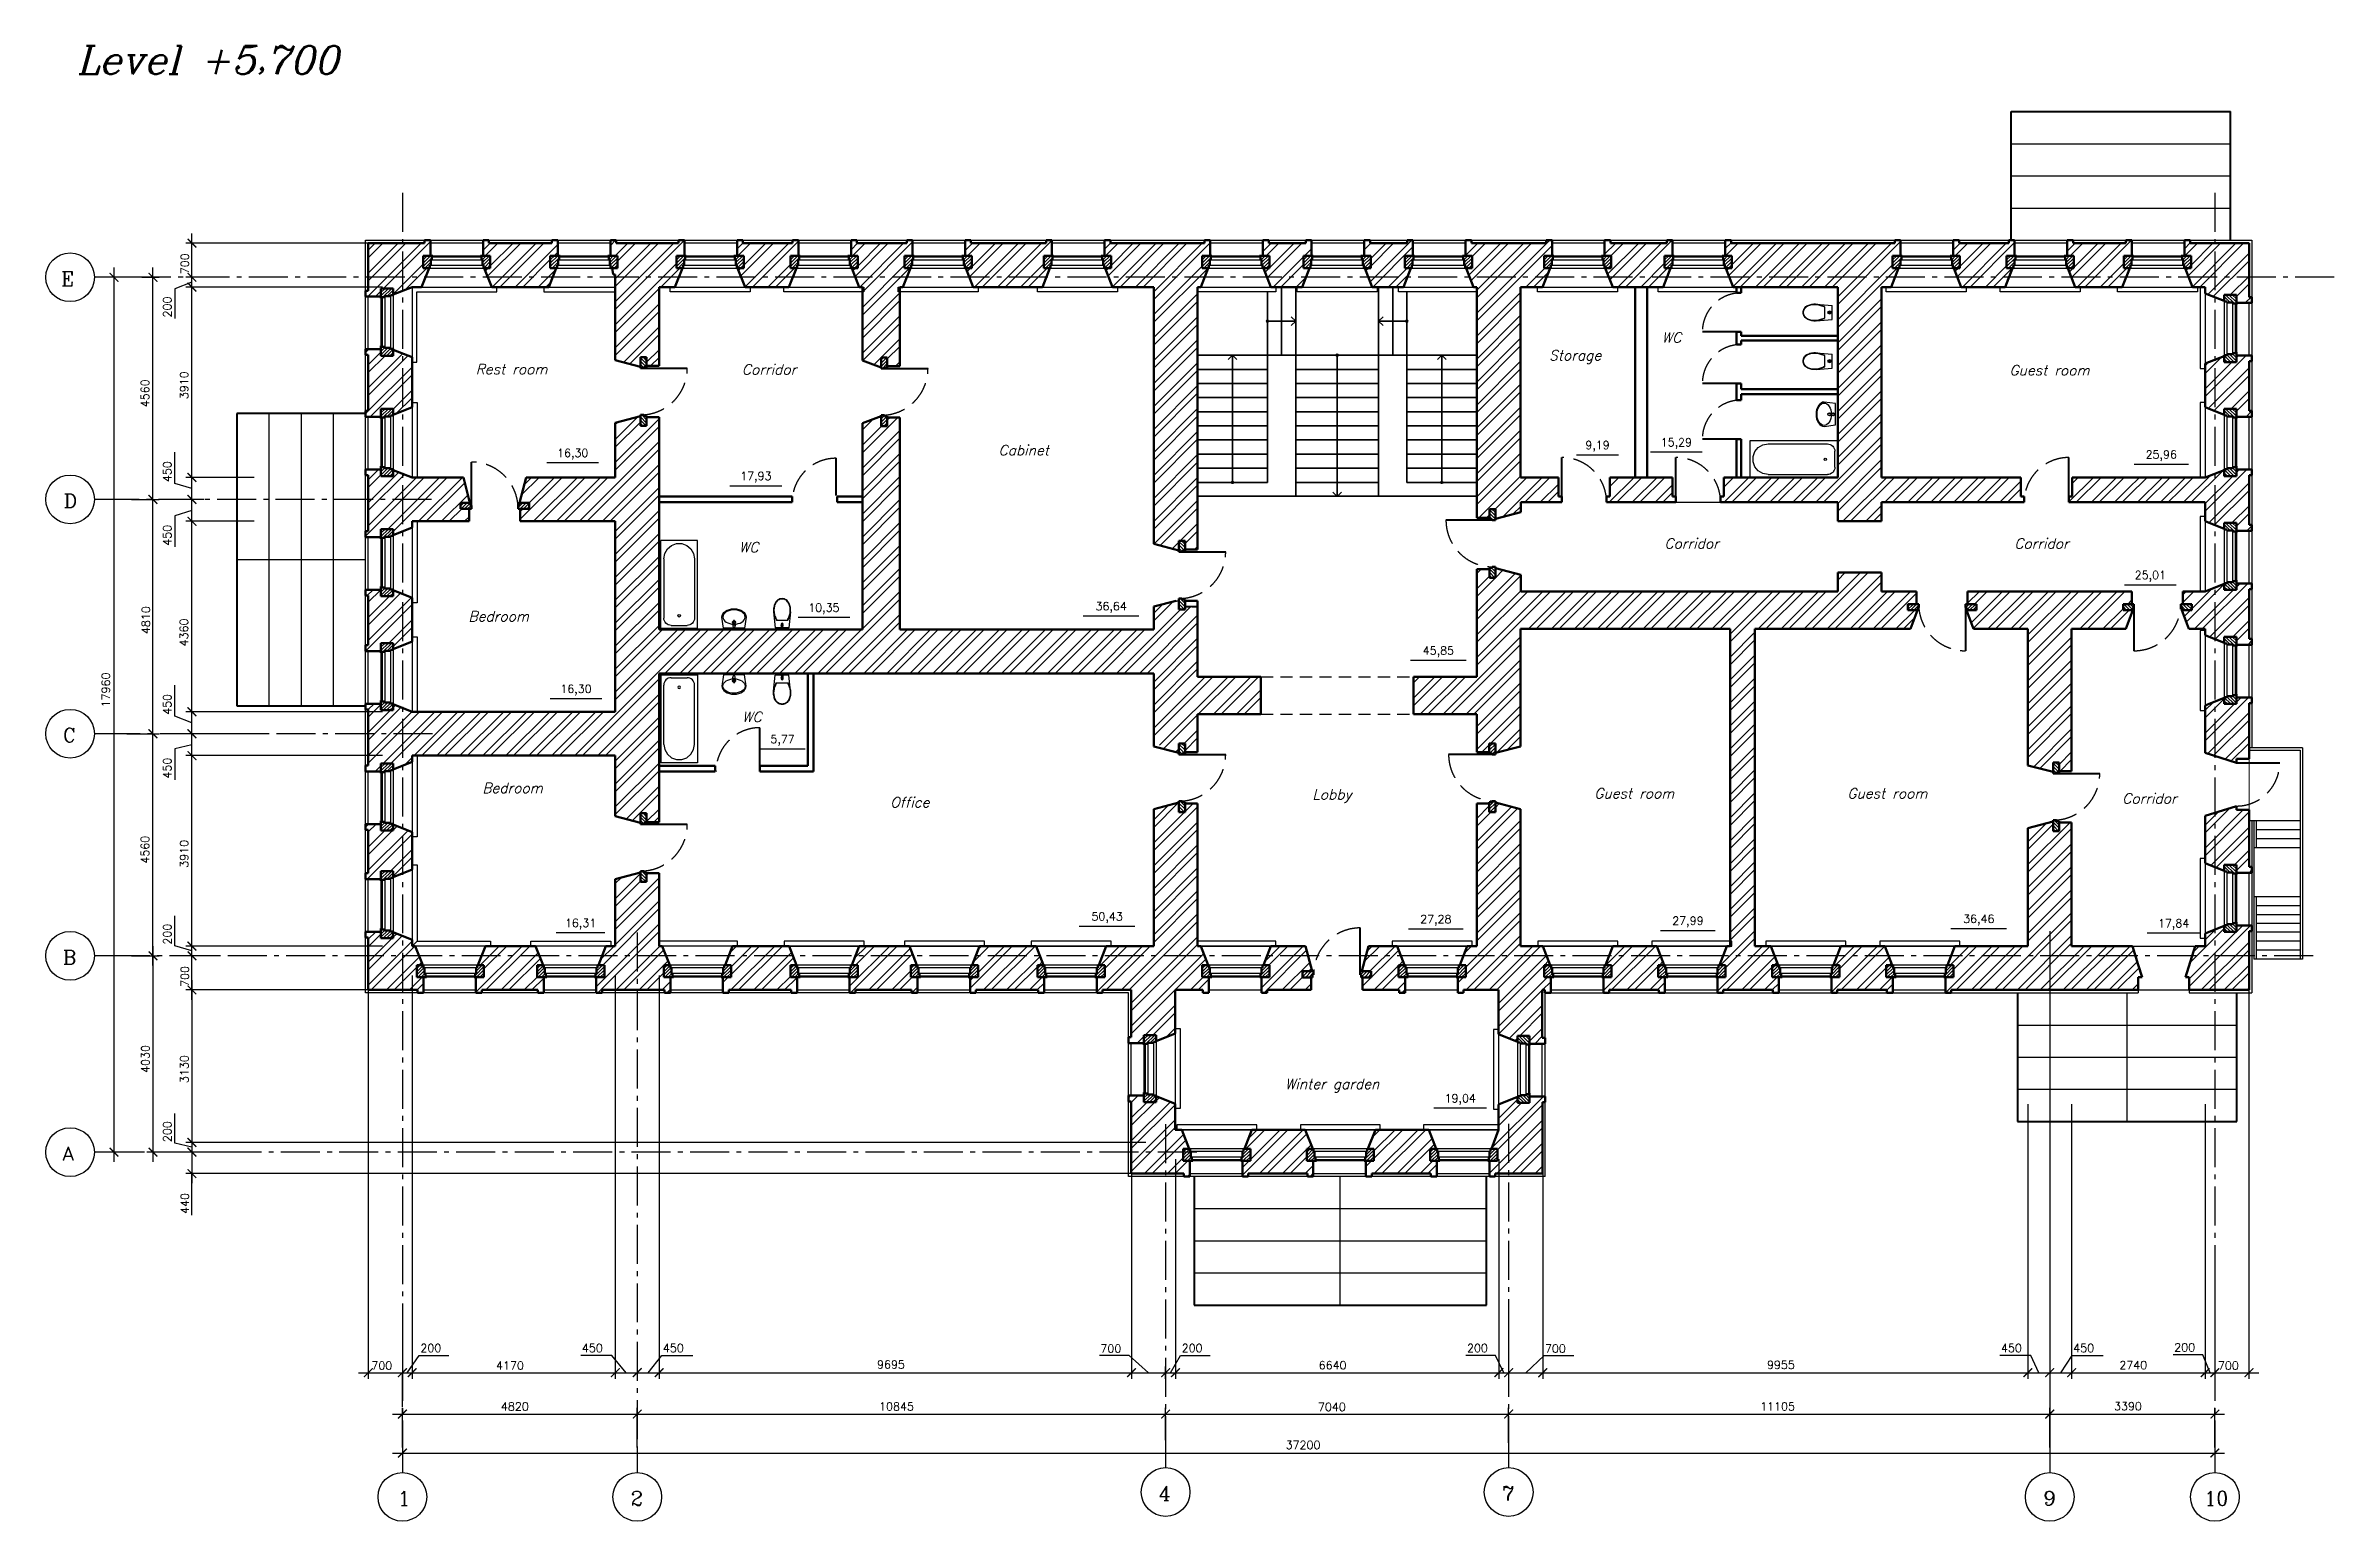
# Model space of a CAD drawing. Header units: millimetres. Extents: x 60 to 102290, y 34 to 65730.
# Drawn here: x 55321 to 102290, y 36 to 30326 of the extents above; entities that cross this region are included whole.
import ezdxf
from ezdxf.enums import TextEntityAlignment as Align

# ---------------------------------------------------------------- set-up
doc = ezdxf.new("R2010")
doc.units = ezdxf.units.MM
for name, pattern in [('GOST2.303 4', [7, 5, -2, 0]), ('GOST2.303 6', [12, 8, -1.5, 1, -1.5]), ('SS2', [4, 2.5, -1.5])]:
    doc.linetypes.add(name, pattern=pattern)
for name, color, linetype in [('axes', 40, 'GOST2.303 6'), ('dim', 4, 'Continuous'), ('text', 177, 'Continuous')]:
    doc.layers.add(name, color=color, linetype=linetype)
doc.styles.add('GOST 2.304', font='romanc.shx', dxfattribs={"oblique": 15})

msp = doc.modelspace()

# ---------------------------------------------------------------- texts
at = {"layer": 'axes', "color": 18, "linetype": 'Continuous', "true_color": 0x000000, "style": 'GOST 2.304'}
for s, height, p in [('E', 291.7, (55637.2, 25398.3)), ('D', 291.7, (55689.7, 20838.3)), ('C', 291.7, (55672.2, 16028.3)), ('B', 291.7, (55672.2, 11468.3)), ('А', 291.7, (55646, 7438.2)), ('1', 291.7, (62548.7, 361.5)), ('2', 291.7, (67329, 361.5)), ('4', 291.7, (78160.9, 461.5)), ('7', 291.7, (85209.7, 461.5)), ('9', 291.7, (96319, 361.5)), ('10', 291.67, (99617.2, 361.5))]:
    msp.add_text(s, height=height, dxfattribs=at).set_placement(p)
at = {"layer": 'dim', "style": 'GOST 2.304'}
for s, p in [('700', (58258.5, 25635.8)), ('200', (57898.8, 24748.9)), ('3910', (58244, 23071.4)), ('4560', (57440.9, 22905.8)), ('450', (57898.2, 21368)), ('450', (57898.2, 20061.6)), ('4810', (57458.5, 18248.9)), ('4360', (58240.9, 17995.8)), ('17960', (56636.8, 16744.2)), ('450', (57898.2, 16590.7)), ('450', (57898.2, 15281.7)), ('4560', (57440.9, 13535.8)), ('3910', (58244, 13451.4)), ('200', (57898.8, 11874.3)), ('700', (58258.5, 11005.8)), ('4030', (57448.2, 9240.8)), ('3130', (58248.2, 9031.4)), ('200', (57898.8, 7819.8)), ('440', (58258.5, 6344.7))]:
    msp.add_text(s, height=166.67, rotation=90, dxfattribs=at).set_placement(p)
for s, p in [('700', (62003.1, 3149)), ('200', (63009.1, 3508.7)), ('4170', (64563, 3149)), ('450', (66324.4, 3509.4)), ('450', (67987.1, 3509.4)), ('9695', (72382.1, 3170.7)), ('700', (76965.9, 3499)), ('200', (78634.6, 3508.7)), ('6640', (81447.1, 3156.2)), ('200', (84490.2, 3508.7)), ('700', (86090.8, 3499)), ('9955', (90647.1, 3163.5)), ('450', (95450.3, 3509.4)), ('450', (96933.6, 3509.4)), ('2740', (97879.7, 3158.7)), ('200', (99005.7, 3521.6)), ('700', (99902.8, 3149)), ('4820', (64663, 2308.7)), ('10845', (72424.5, 2309.4)), ('7040', (81431.5, 2299)), ('11105', (90508.2, 2309.4)), ('3390', (97770.3, 2313.5)), ('37200', (80768.6, 1519))]:
    msp.add_text(s, height=166.67, dxfattribs=at).set_placement(p)
at = {"layer": 'text', "linetype": 'Continuous', "ltscale": 100, "style": 'GOST 2.304', "oblique": 15}
msp.add_text('Level +5,700', height=583.333, dxfattribs=at).set_placement((58640.6, 30034.4), align=Align.MIDDLE_CENTER)
at = {"layer": 'text', "linetype": 'Continuous', "ltscale": 90, "style": 'GOST 2.304', "oblique": 15}
for s, height, p in [('WC', 208.33, (88689.8, 24335.2)), ('Storage', 208.33, (86710.9, 23971.8)), ('Rest room', 208.33, (64881.5, 23688.2)), ('Corridor', 208.33, (70167.4, 23680.7)), ('Guest room ', 208.333, (96518.3, 23665.4)), ('Cabinet', 208.33, (75394.7, 22023.2)), ('Corridor', 208.33, (89102.4, 20109.6)), ('Corridor', 208.33, (96283.1, 20109.6)), ('WC', 208.33, (69749.2, 20033.7)), ('Bedroom', 208.33, (64618.3, 18612.7)), ('WC', 208.33, (69814.7, 16550.2)), ('Bedroom', 208.33, (64901.4, 15089.9)), ('Lobby', 208.33, (81720.7, 14958)), ('Guest room ', 208.333, (87996.9, 14978.8)), ('Guest room ', 208.333, (93191.4, 14978.8)), ('Office', 208.33, (73055.7, 14795)), ('Corridor', 208.33, (98497.9, 14874.6)), ('Winter garden ', 208.333, (81795.1, 9013.9))]:
    msp.add_text(s, height=height, dxfattribs=at).set_placement(p, align=Align.MIDDLE_CENTER)
at = {"layer": 'text', "linetype": 'Continuous', "ltscale": 50, "style": 'GOST 2.304'}
for s, p in [('9,19', (87170.1, 22129.3)), ('15,29', (88787.4, 22185.9)), ('16,30', (66136, 21967.1)), ('25,96', (98740.3, 21936)), ('17,93', (69894.7, 21494.1)), ('25,01', (98515.7, 19461.5)), ('10,35', (71291.2, 18791.3)), ('36,64', (77186.7, 18821.7)), ('45,85', (83902.8, 17909.4)), ('16,30', (66203.3, 17124.8)), ('5,77', (70441.6, 16092.8)), ('16,31', (66297.7, 12318.1)), ('50,43', (77104.2, 12451.7)), ('27,28', (83850.8, 12397.2)), ('27,99', (89025, 12365.2)), ('36,46', (94994.8, 12403.3)), ('17,84', (98993.4, 12311.4)), ('19,04', (84351.5, 8718.6))]:
    msp.add_text(s, height=166.67, dxfattribs=at).set_placement(p, align=Align.MIDDLE_CENTER)

# ---------------------------------------------------------------- hatches: boundary and pattern name
at = {"lineweight": 35, "ltscale": 100}
h = msp.add_hatch(color=256, dxfattribs=at)
edge = h.paths.add_edge_path()
edge.add_arc((80395.5, 24673.3), 20, 0, 360)
h = msp.add_hatch(color=256, dxfattribs=at)
edge = h.paths.add_edge_path()
edge.add_arc((83255.5, 24673.3), 20, 0, 360)
h = msp.add_hatch(color=256, dxfattribs=at)
edge = h.paths.add_edge_path()
edge.add_arc((81825.5, 23973.3), 20, 0, 360)
h = msp.add_hatch(color=256, dxfattribs=at)
edge = h.paths.add_edge_path()
edge.add_arc((79677.9, 21363.3), 20, 0, 360)
h = msp.add_hatch(color=256, dxfattribs=at)
edge = h.paths.add_edge_path()
edge.add_arc((83973.1, 21363.3), 20, 0, 360)

# ---------------------------------------------------------------- linework, layer by layer
at = {"lineweight": 40, "ltscale": 100}
for p, q in [((95660.3, 26333.3), (95660.3, 28973.3)), ((95660.3, 28973.3), (100160.3, 28973.3)), ((100160.3, 26333.3), (100160.3, 28973.3)), ((90120.6, 24453.3), (89320.6, 24453.3)), ((67527.8, 23708.7), (68487.8, 23708.7)), ((72468.1, 23700.7), (73428.1, 23700.7)), ((90120.6, 23393.3), (89320.6, 23393.3)), ((61880.6, 22778.3), (59240.6, 22778.3)), ((59240.6, 22778.3), (59240.6, 16778.3)), ((90120.6, 22253.3), (89320.6, 22253.3)), ((64055.6, 20820.8), (64055.6, 21780.8)), ((71540.6, 21091.6), (71540.6, 21857.5)), ((86435.6, 20953.3), (86435.6, 21873.3)), ((88775.6, 20953.3), (88775.6, 21873.3)), ((96845.3, 20953.3), (96845.3, 21873.3)), ((85018.7, 20588.7), (84058.7, 20588.7)), ((78578.1, 19938), (79538.1, 19938)), ((94720.6, 18865.8), (94720.6, 17905.8)), ((98179.9, 18865.8), (98179.9, 17905.8)), ((59240.6, 16778.3), (61880.6, 16778.3)), ((69977.3, 15426.6), (69977.3, 16326.6)), ((78577.8, 15778.7), (79537.8, 15778.7)), ((85073.1, 15778.7), (84113.1, 15778.7)), ((100280.6, 15608.3), (101170.6, 15608.3)), ((96517.8, 15388.7), (97477.8, 15388.7)), ((67528.1, 14344), (68488.1, 14344)), ((82300.9, 11256.8), (82300.9, 12216.5)), ((95790.3, 10883.3), (95790.3, 8243.3)), ((100290.3, 8243.3), (100290.3, 10883.3)), ((95790.3, 8243.3), (100290.3, 8243.3)), ((78890.3, 7113.3), (78890.3, 4473.3)), ((84890.3, 4473.3), (84890.3, 7113.3)), ((78890.3, 4473.3), (84890.3, 4473.3))]:
    msp.add_line(p, q, dxfattribs=at)
at = {"lineweight": 25, "ltscale": 100}
for p, q in [((95660.3, 28313.3), (100160.3, 28313.3)), ((95660.3, 27653.3), (100160.3, 27653.3)), ((95660.3, 26993.3), (100160.3, 26993.3)), ((62253.9, 25343.3), (63215.7, 26305.1)), ((66910.3, 26228), (67015.6, 26333.3)), ((67010.3, 24913.6), (68430, 26333.3)), ((69827.3, 25373.3), (70770.3, 26316.3)), ((75013.4, 25373.3), (75970.3, 26330.2)), ((79100.3, 26317.1), (79116.5, 26333.3)), ((82379.9, 26296.5), (82416.7, 26333.3)), ((82504.1, 25477.8), (83359.7, 26333.3)), ((84692.2, 24837.1), (86188.4, 26333.3)), ((87742.9, 25373.3), (88702.9, 26333.3)), ((92100.6, 25016.4), (93390.3, 26306.1)), ((95610.3, 26325.9), (95617.7, 26333.3)), ((97172.2, 25373.3), (98132.2, 26333.3)), ((61931.7, 25178.3), (63026.7, 26273.3)), ((61940.6, 26130.1), (62083.8, 26273.3)), ((61940.6, 25658.7), (62555.3, 26273.3)), ((61940.6, 25973), (62241, 26273.3)), ((61940.6, 25501.5), (62712.4, 26273.3)), ((62450.6, 25225.7), (63065.6, 25840.7)), ((63065.6, 25995.8), (63083.2, 26013.3)), ((63065.6, 25928.4), (63150.5, 26013.3)), ((63065.6, 25861.1), (63217.9, 26013.3)), ((63065.6, 25793.7), (63245.7, 25973.7)), ((63102.6, 25763.3), (63225.7, 25886.4)), ((64295.7, 26273.3), (63215.7, 26273.3)), ((63262.2, 25990.3), (63265.7, 25993.7)), ((64265.3, 25988.1), (64290.5, 26013.3)), ((64278.8, 25934.3), (64357.8, 26013.3)), ((64285.3, 25873.4), (64425.2, 26013.3)), ((64295.3, 26127.5), (64441.1, 26273.3)), ((64298.5, 25819.3), (64445.3, 25966.1)), ((64309.9, 25763.3), (64445.3, 25898.7)), ((64338.3, 26013.3), (64598.3, 26273.3)), ((64389.2, 25592.8), (65069.7, 26273.3)), ((64445.3, 25806), (64912.6, 26273.3)), ((64484.1, 25373.3), (65384.1, 26273.3)), ((64641.2, 25373.3), (65541.2, 26273.3)), ((64955.5, 25373.3), (65830.3, 26248.1)), ((65112.7, 25373.3), (65675.3, 25935.9)), ((65675.3, 25995.8), (65692.8, 26013.3)), ((65675.3, 25928.4), (65760.2, 26013.3)), ((65675.3, 25861.1), (65827.5, 26013.3)), ((65675.3, 25793.7), (65855.3, 25973.7)), ((65712.2, 25763.3), (65835.3, 25886.4)), ((65752.7, 26013.3), (65830.3, 26090.9)), ((66910.3, 26273.3), (65830.3, 26273.3)), ((65871.9, 25990.3), (65875.3, 25993.7)), ((66874.9, 25988.1), (66900.1, 26013.3)), ((66888.5, 25934.3), (66967.5, 26013.3)), ((66894.9, 25873.4), (67034.8, 26013.3)), ((66908.2, 25819.3), (67054.9, 25966.1)), ((66919.5, 25763.3), (67054.9, 25898.7)), ((67009.9, 26013.3), (67269.9, 26273.3)), ((67010.3, 25542.2), (67741.4, 26273.3)), ((67010.3, 25070.8), (68212.8, 26273.3)), ((67010.3, 25385.1), (67898.5, 26273.3)), ((67010.3, 24599.3), (68265.3, 25854.3)), ((67054.9, 25901.2), (67427.1, 26273.3)), ((68265.3, 25995.8), (68282.8, 26013.3)), ((68265.3, 25928.4), (68350.2, 26013.3)), ((68265.3, 25861.1), (68417.5, 26013.3)), ((68265.3, 25793.7), (68445.3, 25973.7)), ((68302.2, 25763.3), (68425.3, 25886.4)), ((68424.3, 26013.3), (68430.3, 26019.3)), ((69510.3, 26273.3), (68430.3, 26273.3)), ((68461.9, 25990.3), (68465.3, 25993.7)), ((69464.9, 25988.1), (69490.1, 26013.3)), ((69478.5, 25934.3), (69557.5, 26013.3)), ((69484.9, 25873.4), (69624.8, 26013.3)), ((69498.2, 25819.3), (69644.9, 25966.1)), ((69509.5, 25763.3), (69644.9, 25898.7)), ((69510.3, 26156.4), (69630.3, 26276.4)), ((69524.4, 26013.3), (69784.4, 26273.3)), ((69585, 25602.5), (70255.8, 26273.3)), ((69644.9, 25819.6), (70098.7, 26273.3)), ((69673.8, 25377), (70570.2, 26273.3)), ((70141.6, 25373.3), (70605.3, 25837)), ((70605.3, 25995.8), (70622.8, 26013.3)), ((70605.3, 25928.4), (70690.2, 26013.3)), ((70605.3, 25861.1), (70757.5, 26013.3)), ((70605.3, 25793.7), (70785.3, 25973.7)), ((70642.2, 25763.3), (70765.3, 25886.4)), ((71850.3, 26273.3), (70770.3, 26273.3)), ((70801.9, 25990.3), (70805.3, 25993.7)), ((71804.9, 25988.1), (71830.1, 26013.3)), ((71818.5, 25934.3), (71897.5, 26013.3)), ((71824.9, 25873.4), (71964.8, 26013.3)), ((71838.2, 25819.3), (71984.9, 25966.1)), ((71849.5, 25763.3), (71984.9, 25898.7)), ((71850.3, 26139.1), (71984.5, 26273.3)), ((71881.7, 26013.3), (72141.7, 26273.3)), ((71929.9, 25590), (72613.2, 26273.3)), ((71984.9, 25802.2), (72456, 26273.3)), ((72027.5, 25373.3), (72927.5, 26273.3)), ((72080.6, 25269.3), (73110.3, 26299)), ((72945.3, 25995.8), (72962.8, 26013.3)), ((72945.3, 25928.4), (73030.2, 26013.3)), ((72945.3, 25861.1), (73097.5, 26013.3)), ((72945.3, 25793.7), (73125.3, 25973.7)), ((72982.2, 25763.3), (73105.3, 25886.4)), ((74190.3, 26273.3), (73110.3, 26273.3)), ((73141.9, 25990.3), (73145.3, 25993.7)), ((74144.9, 25988.1), (74170.1, 26013.3)), ((74158.5, 25934.3), (74237.5, 26013.3)), ((74164.9, 25873.4), (74304.8, 26013.3)), ((74178.2, 25819.3), (74324.9, 25966.1)), ((74189.5, 25763.3), (74324.9, 25898.7)), ((74190.3, 26121.7), (74341.9, 26273.3)), ((74239, 26013.3), (74499, 26273.3)), ((74274.8, 25577.6), (74970.5, 26273.3)), ((74324.9, 25784.9), (74813.3, 26273.3)), ((74384.8, 25373.3), (75284.8, 26273.3)), ((74541.9, 25373.3), (75441.9, 26273.3)), ((74856.2, 25373.3), (75756.3, 26273.3)), ((75327.7, 25373.3), (75805.3, 25850.9)), ((75805.3, 25995.8), (75822.8, 26013.3)), ((75805.3, 25928.4), (75890.2, 26013.3)), ((75805.3, 25861.1), (75957.5, 26013.3)), ((75805.3, 25793.7), (75985.3, 25973.7)), ((75842.2, 25763.3), (75965.3, 25886.4)), ((75967.7, 26013.3), (75970.3, 26015.9)), ((77050.3, 26273.3), (75970.3, 26273.3)), ((76001.9, 25990.3), (76005.3, 25993.7)), ((77004.9, 25988.1), (77030.1, 26013.3)), ((77018.5, 25934.3), (77097.5, 26013.3)), ((77024.9, 25873.4), (77164.8, 26013.3)), ((77038.2, 25819.3), (77184.9, 25966.1)), ((77049.5, 25763.3), (77184.9, 25898.7)), ((77050.3, 26153), (77170.6, 26273.3)), ((77067.8, 26013.3), (77327.8, 26273.3)), ((77126, 25600), (77799.3, 26273.3)), ((77184.9, 25816.1), (77642.1, 26273.3)), ((77214.8, 25374.5), (78113.6, 26273.3)), ((77370.7, 25373.3), (78270.7, 26273.3)), ((77685, 25373.3), (78585, 26273.3)), ((77842.2, 25373.3), (78742.2, 26273.3)), ((78060.6, 25120.3), (79220.3, 26280)), ((78060.6, 25277.5), (79056.5, 26273.3)), ((79055.3, 25995.8), (79072.8, 26013.3)), ((79055.3, 25928.4), (79140.2, 26013.3)), ((79055.3, 25861.1), (79207.5, 26013.3)), ((79055.3, 25793.7), (79235.3, 25973.7)), ((79092.2, 25763.3), (79215.3, 25886.4)), ((80300.3, 26273.3), (79220.3, 26273.3)), ((79251.9, 25990.3), (79255.3, 25993.7)), ((80254.9, 25988.1), (80280.1, 26013.3)), ((80268.5, 25934.3), (80347.5, 26013.3)), ((80274.9, 25873.4), (80414.8, 26013.3)), ((80288.2, 25819.3), (80434.9, 25966.1)), ((80299.5, 25763.3), (80434.9, 25898.7)), ((80300.3, 26102.7), (80470.9, 26273.3)), ((80368, 26013.3), (80628, 26273.3)), ((80390.2, 25564), (81099.5, 26273.3)), ((80434.9, 25765.9), (80942.4, 26273.3)), ((80513.8, 25373.3), (81135.3, 25994.8)), ((80671, 25373.3), (81135.3, 25837.6)), ((81135.3, 25995.8), (81152.8, 26013.3)), ((81135.3, 25928.4), (81220.2, 26013.3)), ((81135.3, 25861.1), (81287.5, 26013.3)), ((81135.3, 25793.7), (81315.3, 25973.7)), ((81153.8, 26013.3), (81300.3, 26159.8)), ((81172.2, 25763.3), (81295.3, 25886.4)), ((82380.3, 26273.3), (81300.3, 26273.3)), ((81331.9, 25990.3), (81335.3, 25993.7)), ((82334.9, 25988.1), (82360.1, 26013.3)), ((82348.5, 25934.3), (82427.5, 26013.3)), ((82354.9, 25873.4), (82494.8, 26013.3)), ((82368.2, 25819.3), (82514.9, 25966.1)), ((82379.5, 25763.3), (82514.9, 25898.7)), ((82379.9, 26139.3), (82513.9, 26273.3)), ((82514.9, 25960), (82828.2, 26273.3)), ((82514.9, 25802.9), (82985.4, 26273.3)), ((82556.8, 25373.3), (83380.3, 26196.8)), ((83215.3, 25995.8), (83232.8, 26013.3)), ((83215.3, 25928.4), (83300.2, 26013.3)), ((83215.3, 25861.1), (83367.5, 26013.3)), ((83215.3, 25793.7), (83395.3, 25973.7)), ((83252.3, 25763.3), (83375.3, 25886.4)), ((84460.3, 26273.3), (83380.3, 26273.3)), ((83411.9, 25990.3), (83415.3, 25993.7)), ((84414.9, 25988.1), (84440.1, 26013.3)), ((84428.5, 25934.3), (84507.5, 26013.3)), ((84434.9, 25873.4), (84574.8, 26013.3)), ((84448.2, 25819.3), (84594.9, 25966.1)), ((84459.5, 25763.3), (84594.9, 25898.7)), ((84459.9, 26019.2), (84714.1, 26273.3)), ((84529.3, 25617.1), (85185.5, 26273.3)), ((84573.7, 25504.3), (85342.7, 26273.3)), ((84594.9, 25997), (84871.2, 26273.3)), ((84692.2, 25308.5), (85657, 26273.3)), ((84692.2, 25151.4), (85814.1, 26273.3)), ((84692.2, 24679.9), (86236, 26223.8)), ((86071, 25995.8), (86088.6, 26013.3)), ((86071, 25928.4), (86155.9, 26013.3)), ((86071, 25861.1), (86223.3, 26013.3)), ((86071, 25793.7), (86251, 25973.7)), ((86108, 25763.3), (86231, 25886.4)), ((87316, 26273.3), (86236, 26273.3)), ((86267.6, 25990.3), (86271, 25993.7)), ((87270.7, 25988.1), (87295.9, 26013.3)), ((87284.2, 25934.3), (87363.2, 26013.3)), ((87290.7, 25873.4), (87430.6, 26013.3)), ((87303.9, 25819.3), (87450.7, 25966.1)), ((87315.3, 25763.3), (87450.7, 25898.7)), ((87315.7, 26046.1), (87542.8, 26273.3)), ((87377.4, 25636.4), (88014.3, 26273.3)), ((87421.8, 25523.6), (88171.5, 26273.3)), ((87440, 26013.3), (87700, 26273.3)), ((87585.8, 25373.3), (88485.8, 26273.3)), ((88057.2, 25373.3), (88545.3, 25861.4)), ((88545.3, 25995.8), (88562.8, 26013.3)), ((88545.3, 25928.4), (88630.2, 26013.3)), ((88545.3, 25861.1), (88697.5, 26013.3)), ((88545.3, 25793.7), (88725.3, 25973.7)), ((88582.2, 25763.3), (88705.3, 25886.4)), ((88697.2, 26013.3), (88710.3, 26026.4)), ((89790.3, 26273.3), (88710.3, 26273.3)), ((88741.9, 25990.3), (88745.3, 25993.7)), ((89744.9, 25988.1), (89770.1, 26013.3)), ((89758.5, 25934.3), (89837.5, 26013.3)), ((89764.9, 25873.4), (89904.8, 26013.3)), ((89778.2, 25819.3), (89924.9, 25966.1)), ((89789.5, 25763.3), (89924.9, 25898.7)), ((89789.9, 26163.1), (89910.3, 26283.5)), ((89797.3, 26013.3), (90057.3, 26273.3)), ((89863, 25607.5), (90528.8, 26273.3)), ((89924.9, 25826.6), (90371.6, 26273.3)), ((89951.8, 25382.1), (90843.1, 26273.3)), ((90100.2, 25373.3), (91000.2, 26273.3)), ((90414.5, 25373.3), (91314.5, 26273.3)), ((90571.7, 25373.3), (91471.7, 26273.3)), ((90886, 25373.3), (91786, 26273.3)), ((91043.2, 25373.3), (91943.2, 26273.3)), ((91357.5, 25373.3), (92257.5, 26273.3)), ((91514.6, 25373.3), (92414.6, 26273.3)), ((91828.9, 25373.3), (92728.9, 26273.3)), ((91986.1, 25373.3), (92886.1, 26273.3)), ((92100.6, 25173.6), (93200.4, 26273.3)), ((93225.3, 25995.8), (93242.8, 26013.3)), ((93225.3, 25928.4), (93310.2, 26013.3)), ((93225.3, 25861.1), (93377.5, 26013.3)), ((93225.3, 25793.7), (93405.3, 25973.7)), ((93262.2, 25763.3), (93385.3, 25886.4)), ((94470.3, 26273.3), (93390.3, 26273.3)), ((93421.9, 25990.3), (93425.3, 25993.7)), ((94424.9, 25988.1), (94450.1, 26013.3)), ((94438.5, 25934.3), (94517.5, 26013.3)), ((94444.9, 25873.4), (94584.8, 26013.3)), ((94458.2, 25819.3), (94604.9, 25966.1)), ((94469.5, 25763.3), (94604.9, 25898.7)), ((94470.3, 26128.8), (94614.8, 26273.3)), ((94511.9, 26013.3), (94771.9, 26273.3)), ((94552.8, 25582.7), (95243.4, 26273.3)), ((94604.9, 25792), (95086.3, 26273.3)), ((94657.7, 25373.3), (95557.7, 26273.3)), ((94814.9, 25373.3), (95730.3, 26288.7)), ((95565.3, 25995.8), (95582.8, 26013.3)), ((95565.3, 25928.4), (95650.2, 26013.3)), ((95565.3, 25861.1), (95717.5, 26013.3)), ((95565.3, 25793.7), (95745.3, 25973.7)), ((95602.2, 25763.3), (95725.3, 25886.4)), ((96810.3, 26273.3), (95730.3, 26273.3)), ((95761.9, 25990.3), (95765.3, 25993.7)), ((96764.9, 25988.1), (96790.1, 26013.3)), ((96778.5, 25934.3), (96857.5, 26013.3)), ((96784.9, 25873.4), (96924.8, 26013.3)), ((96798.2, 25819.3), (96944.9, 25966.1)), ((96809.5, 25763.3), (96944.9, 25898.7)), ((96810.3, 26111.5), (96972.1, 26273.3)), ((96869.3, 26013.3), (97129.3, 26273.3)), ((96897.7, 25570.3), (97601.5, 26274.1)), ((96944.9, 25774.7), (97444.3, 26274.1)), ((97015, 25373.3), (97915.8, 26274.1)), ((97486.5, 25373.3), (97970.6, 25857.5)), ((97970.6, 25995.8), (97988.2, 26013.3)), ((97970.6, 25928.4), (98055.5, 26013.3)), ((97970.6, 25861.1), (98122.9, 26013.3)), ((97970.6, 25793.7), (98150.7, 25973.7)), ((98007.6, 25763.3), (98130.7, 25886.4)), ((98126.5, 26013.3), (98135.7, 26022.5)), ((99215.7, 26273.3), (98135.7, 26273.3)), ((98167.3, 25990.3), (98170.7, 25993.7)), ((99170.3, 25988.1), (99195.5, 26013.3)), ((99183.8, 25934.3), (99262.8, 26013.3)), ((99190.3, 25873.4), (99330.2, 26013.3)), ((99203.5, 25819.3), (99350.3, 25966.1)), ((99214.9, 25763.3), (99350.3, 25898.7)), ((99215.7, 26159.5), (99335.7, 26279.5)), ((99226.6, 26013.3), (99486.6, 26273.3)), ((99289.5, 25604.7), (99958, 26273.3)), ((99350.3, 25822.7), (99800.9, 26273.3)), ((99378.3, 25379.3), (100272.4, 26273.3)), ((99529.5, 25373.3), (100429.5, 26273.3)), ((99693.4, 25222.9), (100540.6, 26070.1)), ((99806.1, 25178.5), (100540.6, 25913)), ((62700.1, 25318.1), (63145.4, 25763.3)), ((62840.6, 25373.6), (62840.6, 23933.3)), ((63035.3, 25373.3), (64475.6, 25373.3)), ((63169.9, 25763.3), (63205.7, 25799)), ((64344.8, 25705.5), (64402.6, 25763.3)), ((64377.2, 25763.3), (64445.3, 25831.4)), ((64444.6, 25763.3), (64445.3, 25764)), ((64575.7, 25373.3), (64475.7, 25373.3)), ((64575.7, 25273.3), (64575.7, 25373.3)), ((65427, 25373.3), (65786.6, 25733)), ((65644.9, 25373.3), (65544.9, 25373.3)), ((65544.9, 25373.3), (65544.9, 25273.3)), ((65584.1, 25373.3), (65684.5, 25473.6)), ((65644.9, 25373.3), (67010.3, 25373.3)), ((65779.6, 25763.3), (65815.3, 25799)), ((66986.9, 25763.3), (67054.9, 25831.4)), ((67054.2, 25763.3), (67054.9, 25764)), ((67941.5, 25373.3), (68331.5, 25763.3)), ((68135, 25273.3), (68135, 25373.3)), ((68135, 25373.3), (69775.3, 25373.3)), ((68234.9, 25373.3), (69675.3, 25373.3)), ((68369.6, 25763.3), (68405.3, 25799)), ((69540.6, 25715.2), (69588.7, 25763.3)), ((69576.9, 25763.3), (69644.9, 25831.4)), ((69644.2, 25763.3), (69644.9, 25764)), ((69675.3, 25373.3), (69775.3, 25373.3)), ((69775.3, 25373.3), (69775.3, 25273.3)), ((70298.8, 25373.3), (70688.8, 25763.3)), ((70472.4, 25273.3), (70472.4, 25373.3)), ((70472.4, 25373.3), (72112.7, 25373.3)), ((70574.9, 25373.3), (72015.3, 25373.3)), ((70709.6, 25763.3), (70745.3, 25799)), ((71885.5, 25702.8), (71946, 25763.3)), ((71916.9, 25763.3), (71984.9, 25831.4)), ((71984.2, 25763.3), (71984.9, 25764)), ((72012.7, 25373.3), (72112.7, 25373.3)), ((72080.6, 24955), (72945.3, 25819.7)), ((72080.6, 24797.9), (73046.1, 25763.3)), ((72112.7, 25373.3), (72112.7, 25273.3)), ((72815, 25273.3), (72815, 25373.3)), ((72815, 25373.3), (74455.3, 25373.3)), ((72914.9, 25373.3), (74355.3, 25373.3)), ((73049.6, 25763.3), (73085.3, 25799)), ((74230.4, 25690.4), (74303.3, 25763.3)), ((74256.9, 25763.3), (74324.9, 25831.4)), ((74324.2, 25763.3), (74324.9, 25764)), ((74355.3, 25373.3), (74455.3, 25373.3)), ((74455.3, 25373.3), (74455.3, 25273.3)), ((75484.9, 25373.3), (75874.9, 25763.3)), ((75675, 25273.3), (75675, 25373.3)), ((75675, 25373.3), (77315.3, 25373.3)), ((75774.9, 25373.3), (77215.3, 25373.3)), ((75909.6, 25763.3), (75945.3, 25799)), ((77081.6, 25712.8), (77132.1, 25763.3)), ((77116.9, 25763.3), (77184.9, 25831.4)), ((77184.2, 25763.3), (77184.9, 25764)), ((77215.3, 25373.3), (77315.3, 25373.3)), ((77315.3, 25373.3), (77315.3, 25273.3)), ((78060.6, 24806), (79055.3, 25800.6)), ((78060.6, 24648.8), (79175.1, 25763.3)), ((78960.6, 25373.3), (80565.3, 25373.3)), ((79024.9, 25373.3), (80465.3, 25373.3)), ((79159.6, 25763.3), (79195.3, 25799)), ((80345.8, 25676.7), (80432.4, 25763.3)), ((80366.9, 25763.3), (80434.9, 25831.4)), ((80434.2, 25763.3), (80434.9, 25764)), ((80465.3, 25373.3), (80565.3, 25373.3)), ((80565.3, 25373.3), (80565.3, 25273.3)), ((80985.3, 25373.3), (81182.7, 25570.8)), ((81004.9, 25273.3), (81004.9, 25373.3)), ((81004.9, 25373.3), (82645.3, 25373.3)), ((81104.9, 25373.3), (82545.3, 25373.3)), ((81239.6, 25763.3), (81275.3, 25799)), ((82415.3, 25703.3), (82475.4, 25763.3)), ((82446.9, 25763.3), (82514.9, 25831.4)), ((82514.2, 25763.3), (82514.9, 25764)), ((82545.3, 25373.3), (82645.3, 25373.3)), ((82645.3, 25373.3), (82645.3, 25273.3)), ((82871.1, 25373.3), (83261.1, 25763.3)), ((83028.3, 25373.3), (83286.8, 25631.8)), ((83085, 25273.3), (83085, 25373.3)), ((83085, 25373.3), (84625.3, 25373.3)), ((83185, 25373.3), (84625.3, 25373.3)), ((83319.6, 25763.3), (83355.3, 25799)), ((84526.9, 25763.3), (84594.9, 25831.4)), ((84594.2, 25763.3), (84594.9, 25764)), ((85699.9, 25373.3), (86089.9, 25763.3)), ((85857.1, 25373.3), (86160, 25676.3)), ((85940.7, 25273.3), (85940.7, 25373.3)), ((85940.7, 25373.3), (87581, 25373.3)), ((86040.7, 25373.3), (87481, 25373.3)), ((86175.3, 25763.3), (86211, 25799)), ((87382.6, 25763.3), (87450.7, 25831.4)), ((87450, 25763.3), (87450.7, 25764)), ((87481, 25373.3), (87581, 25373.3)), ((87581, 25373.3), (87581, 25273.3)), ((88214.4, 25373.3), (88604.4, 25763.3)), ((88414.9, 25273.3), (88414.9, 25373.3)), ((88414.9, 25373.3), (90055.3, 25373.3)), ((88514.9, 25373.3), (89955.3, 25373.3)), ((88649.6, 25763.3), (88685.3, 25799)), ((89818.6, 25720.3), (89861.6, 25763.3)), ((89856.9, 25763.3), (89924.9, 25831.4)), ((89924.2, 25763.3), (89924.9, 25764)), ((92100.6, 24702.1), (93225.3, 25826.7)), ((92100.6, 24544.9), (93319, 25763.3)), ((93095, 25273.3), (93095, 25373.3)), ((93095, 25373.3), (94735.3, 25373.3)), ((93194.9, 25373.3), (94635.3, 25373.3)), ((93329.6, 25763.3), (93365.3, 25799)), ((94508.4, 25695.4), (94576.3, 25763.3)), ((94536.9, 25763.3), (94604.9, 25831.4)), ((94604.2, 25763.3), (94604.9, 25764)), ((94635.3, 25373.3), (94735.3, 25373.3)), ((94735.3, 25373.3), (94735.3, 25273.3)), ((95129.2, 25373.3), (95565.3, 25809.4)), ((95286.3, 25373.3), (95676.3, 25763.3)), ((95435, 25273.3), (95435, 25373.3)), ((95435, 25373.3), (97075.3, 25373.3)), ((95534.9, 25373.3), (96975.3, 25373.3)), ((95669.6, 25763.3), (95705.3, 25799)), ((96853.3, 25683), (96933.6, 25763.3)), ((96876.9, 25763.3), (96944.9, 25831.4)), ((96944.2, 25763.3), (96944.9, 25764)), ((96975.3, 25373.3), (97075.3, 25373.3)), ((97075.3, 25373.3), (97075.3, 25273.3)), ((97643.7, 25373.3), (98033.7, 25763.3)), ((97840.3, 25273.3), (97840.3, 25373.3)), ((97840.3, 25373.3), (99480.6, 25373.3)), ((97940.3, 25373.3), (99380.6, 25373.3)), ((98075, 25763.3), (98110.7, 25799)), ((99245.1, 25717.5), (99290.9, 25763.3)), ((99282.2, 25763.3), (99350.3, 25831.4)), ((99349.6, 25763.3), (99350.3, 25764)), ((99380.6, 25373.3), (99480.6, 25373.3)), ((99480.6, 25373.3), (99480.6, 25273.3)), ((99640.6, 25373.3), (99540.6, 25373.3)), ((99540.6, 25373.3), (99540.6, 23703.3)), ((99640.6, 25243.7), (99640.6, 25373.3)), ((100155.3, 25213.3), (100540.6, 25598.7)), ((100280.6, 25181.5), (100540.6, 25441.5)), ((61940.6, 24098.3), (61940.6, 25178.3)), ((62088.9, 25178.3), (62200.6, 25290.1)), ((62352.9, 25343.3), (62200.6, 25191)), ((62285.5, 25343.3), (62200.6, 25258.4)), ((62218.2, 25343.3), (62200.6, 25325.8)), ((62223.6, 25146.7), (62220.2, 25143.3)), ((62420.3, 25343.3), (62240.2, 25163.3)), ((62450.6, 25306.3), (62327.6, 25183.3)), ((62450.6, 25239), (62414.9, 25203.3)), ((62939, 23833.4), (62938, 25273.3)), ((62938, 25273.3), (64575.7, 25273.3)), ((65544.9, 25273.3), (67010.3, 25273.3)), ((67010.3, 24442.1), (67910.6, 25342.5)), ((67010.3, 24127.8), (67910.6, 25028.2)), ((69775.3, 25273.3), (68135, 25273.3)), ((72112.7, 25273.3), (70472.4, 25273.3)), ((72080.6, 24483.6), (72850.6, 25253.6)), ((72080.6, 24326.4), (72850.6, 25096.4)), ((74455.3, 25273.3), (72815, 25273.3)), ((77315.3, 25273.3), (75675, 25273.3)), ((78060.6, 24334.5), (78960.6, 25234.5)), ((78060.6, 24177.4), (78960.6, 25077.4)), ((80565.3, 25273.3), (78960.6, 25273.3)), ((82645.3, 25273.3), (81004.9, 25273.3)), ((84692.2, 25273.3), (83085, 25273.3)), ((84692.2, 24365.6), (85590.6, 25264)), ((84692.2, 24208.4), (85590.6, 25106.9)), ((87581, 25273.3), (85940.7, 25273.3)), ((90020.6, 25273.3), (88414.9, 25273.3)), ((92100.6, 24230.6), (93000.6, 25130.6)), ((92100.6, 24073.5), (93000.6, 24973.5)), ((94735.3, 25273.3), (93095, 25273.3)), ((97075.3, 25273.3), (95435, 25273.3)), ((99480.6, 25273.3), (97840.3, 25273.3)), ((99640.6, 25243.6), (99640.6, 23803.3)), ((100030.6, 25176.3), (100153.7, 25053.3)), ((100030.6, 25109), (100066.3, 25073.3)), ((100061, 25213.3), (100241.1, 25033.3)), ((100128.4, 25213.3), (100280.6, 25061)), ((100195.7, 25213.3), (100280.6, 25128.4)), ((100257.6, 25016.7), (100261.1, 25013.3)), ((100263.1, 25213.3), (100280.6, 25195.8)), ((100461.7, 25048.3), (100581.7, 25168.3)), ((100540.6, 23968.3), (100540.6, 25048.3)), ((67010.3, 23970.7), (67910.6, 24871)), ((67182.4, 23828.5), (67910.6, 24556.7)), ((72080.6, 24012.1), (72850.6, 24782.1)), ((72089, 23863.3), (72850.6, 24624.9)), ((78060.6, 23863.1), (78960.6, 24763.1)), ((78060.6, 23705.9), (78960.6, 24605.9)), ((84692.2, 23894.1), (85590.6, 24792.6)), ((84692.2, 23737), (85590.6, 24635.4)), ((92100.6, 23759.2), (93000.6, 24659.2)), ((92100.6, 23602), (93000.6, 24502)), ((61880.6, 24027.1), (61951.8, 24098.3)), ((61940.6, 23772.8), (62200.6, 24032.8)), ((61940.6, 23301.4), (62648.3, 24009.1)), ((61940.6, 23144.2), (62761.1, 23964.6)), ((61940.6, 23615.7), (62288.6, 23963.7)), ((62225.8, 24143.7), (62200.6, 24118.5)), ((62279.6, 24130.1), (62200.6, 24051.1)), ((62340.5, 24123.7), (62200.6, 23983.8)), ((62394.6, 24110.4), (62247.9, 23963.7)), ((62450.6, 24099.1), (62315.2, 23963.7)), ((62450.6, 24031.7), (62382.6, 23963.7)), ((62450.6, 23964.4), (62449.9, 23963.7)), ((67306.8, 23795.7), (67910.6, 24399.6)), ((67652.8, 23827.4), (67910.6, 24085.3)), ((72319, 23779), (72850.6, 24310.6)), ((72593.1, 23896), (72850.6, 24153.5)), ((78060.6, 23391.6), (78960.6, 24291.6)), ((78060.6, 23234.4), (78960.6, 24134.4)), ((84692.2, 23422.7), (85590.6, 24321.1)), ((84692.2, 23265.5), (85590.6, 24164)), ((92100.6, 23287.7), (93000.6, 24187.7)), ((92100.6, 23130.5), (93000.6, 24030.5)), ((99640.6, 23127.1), (100481.8, 23968.3)), ((100030.6, 23969.1), (100166.1, 23833.7)), ((100086.6, 23980.4), (100233.4, 23833.7)), ((100140.8, 23993.7), (100280.6, 23853.8)), ((100201.6, 24000.1), (100280.6, 23921.1)), ((100255.5, 24013.7), (100280.6, 23988.5)), ((100280.6, 23924.3), (100324.7, 23968.3)), ((61940.6, 22829.9), (62840.7, 23729.9)), ((61976.2, 22708.3), (62840.7, 23572.8)), ((62840.7, 23933.3), (62840.7, 23833.3)), ((62840.7, 23833.3), (62939, 23833.4)), ((67527.8, 23919.1), (67652.8, 23794.1)), ((67527.8, 23851.7), (67650.8, 23728.7)), ((67527.8, 23784.4), (67596.8, 23715.4)), ((67527.8, 23717), (67536.1, 23708.7)), ((67580.6, 23933.7), (67652.8, 23861.4)), ((67647.9, 23933.7), (67652.8, 23928.8)), ((67735.8, 23753.3), (67910.6, 23928.1)), ((72434, 23736.8), (72468.1, 23771)), ((72468.1, 23877.6), (72516.2, 23925.7)), ((72468.1, 23810.2), (72583.6, 23925.7)), ((72468.1, 23742.9), (72593.1, 23867.9)), ((72493.3, 23700.7), (72593.1, 23800.5)), ((72580.6, 23720.7), (72593.1, 23733.2)), ((72757.8, 23746.3), (72850.6, 23839.2)), ((78060.6, 22920.1), (78960.6, 23820.1)), ((78060.6, 22763), (78960.6, 23663)), ((84692.2, 22951.2), (85590.6, 23849.7)), ((84692.2, 22794), (85590.6, 23692.5)), ((92100.6, 22816.2), (93000.6, 23716.2)), ((92100.6, 22659.1), (93000.6, 23559.1)), ((99540.6, 23703.3), (99640.6, 23703.3)), ((99640.6, 23598.6), (99978.4, 23936.4)), ((99640.6, 23755.7), (99719.1, 23834.2)), ((99640.6, 23284.3), (100190, 23833.7)), ((99640.6, 23703.3), (99640.6, 23803.3)), ((99705.8, 22878), (100540.6, 23712.8)), ((99818.5, 22833.6), (100540.6, 23555.7)), ((100030.6, 23901.7), (100098.7, 23833.7)), ((100030.6, 23834.4), (100031.4, 23833.7)), ((62450.6, 22868.4), (62840.7, 23258.4)), ((62514.5, 22775.2), (62840.7, 23101.3)), ((78060.6, 22448.7), (78960.6, 23348.7)), ((78060.6, 22291.5), (78960.6, 23191.5)), ((84692.2, 22479.7), (85590.6, 23378.2)), ((84692.2, 22322.6), (85590.6, 23221)), ((92100.6, 22344.8), (93000.6, 23244.8)), ((92100.6, 22187.6), (93000.6, 23087.6)), ((100172.6, 22873.3), (100540.6, 23241.4)), ((100280.6, 22824.2), (100540.6, 23084.2)), ((59240.6, 22778.3), (60560.6, 22778.3)), ((60560.6, 22778.3), (59900.6, 22778.3)), ((59900.6, 22778.3), (59900.6, 16778.3)), ((61880.6, 22778.3), (60560.6, 22778.3)), ((60560.6, 22778.3), (61220.6, 22778.3)), ((60560.6, 22778.3), (60560.6, 16778.3)), ((61220.6, 22778.3), (61220.6, 16778.3)), ((61880.6, 22769.9), (61939, 22828.3)), ((61940.6, 21628.3), (61940.6, 22708.3)), ((62352.9, 22873.3), (62200.6, 22721)), ((62285.5, 22873.3), (62200.6, 22788.4)), ((62218.2, 22873.3), (62200.6, 22855.8)), ((62223.6, 22676.7), (62220.2, 22673.3)), ((62420.3, 22873.3), (62240.2, 22693.3)), ((62450.6, 22836.3), (62327.6, 22713.3)), ((62450.6, 22769), (62414.9, 22733.3)), ((62840.6, 22903.6), (62840.6, 21463.3)), ((62840.7, 22903.7), (62840.7, 23003.7)), ((62840.7, 23003.7), (62940.7, 23003.7)), ((62940.7, 23003.7), (62940.7, 21463.3)), ((67010.3, 22242), (67474.3, 22706)), ((67010.3, 21770.5), (67910.3, 22670.5)), ((67010.3, 22084.8), (67527.8, 22602.3)), ((67010.3, 22556.3), (67047.6, 22593.6)), ((67527.8, 22706.7), (67652.8, 22581.7)), ((67527.8, 22639.4), (67643.2, 22524)), ((67527.8, 22572), (67575.9, 22524)), ((67552.9, 22749), (67652.8, 22649.1)), ((67640.3, 22729), (67652.8, 22716.4)), ((72080.6, 21969.1), (72807.9, 22696.3)), ((72080.6, 22440.5), (72296.5, 22656.4)), ((72468.1, 22732.6), (72476.5, 22741)), ((72468.1, 22665.3), (72537.1, 22734.3)), ((72468.1, 22597.9), (72591.2, 22721)), ((72468.1, 22530.6), (72593.1, 22655.6)), ((72520.9, 22516), (72593.1, 22588.2)), ((72593.1, 22638.7), (72650.7, 22696.3)), ((78060.6, 21977.2), (78960.6, 22877.2)), ((78060.6, 21820.1), (78960.6, 22720.1)), ((84692.2, 22008.3), (85590.6, 22906.7)), ((84692.2, 21851.1), (85590.6, 22749.6)), ((92100.6, 21873.3), (93000.6, 22773.3)), ((92100.6, 21716.2), (93000.6, 22616.2)), ((99640.6, 23003.7), (99540.6, 23003.7)), ((99540.6, 23003.7), (99540.6, 21463.3)), ((99640.6, 22903.7), (99640.6, 23003.7)), ((99640.6, 22903.6), (99640.6, 21463.3)), ((100030.6, 22836.3), (100153.7, 22713.3)), ((100030.6, 22769), (100066.3, 22733.3)), ((100061, 22873.3), (100241.1, 22693.3)), ((100128.4, 22873.3), (100280.6, 22721)), ((100195.7, 22873.3), (100280.6, 22788.4)), ((100257.6, 22676.7), (100261.1, 22673.3)), ((100263.1, 22873.3), (100280.6, 22855.8)), ((100479, 22708.3), (100599, 22828.3)), ((100540.6, 21628.3), (100540.6, 22708.3)), ((66274.5, 20563.3), (67910.3, 22199.1)), ((67010.3, 21613.4), (67910.3, 22513.4)), ((72080.6, 22126.2), (72470.4, 22516)), ((72080.6, 21654.8), (72850.6, 22424.8)), ((72080.6, 21497.6), (72850.6, 22267.6)), ((72588.3, 22516), (72593.1, 22520.9)), ((78060.6, 21505.7), (78960.6, 22405.7)), ((78060.6, 21348.6), (78960.6, 22248.6)), ((84692.2, 21536.8), (85590.6, 22435.3)), ((84692.2, 21379.7), (85590.6, 22278.1)), ((91652.1, 20953.3), (93000.6, 22301.8)), ((91809.3, 20953.3), (93000.6, 22144.7)), ((61940.6, 21415.5), (62153.4, 21628.3)), ((62225.8, 21673.7), (62200.6, 21648.5)), ((62279.6, 21660.1), (62200.6, 21581.1)), ((62340.5, 21653.7), (62200.6, 21513.8)), ((62394.6, 21640.4), (62247.9, 21493.7)), ((62450.6, 21629.1), (62315.2, 21493.7)), ((66431.7, 20563.3), (67910.3, 22041.9)), ((66746, 20563.3), (67910.3, 21727.6)), ((72080.6, 21183.3), (72850.6, 21953.3)), ((72080.6, 21026.2), (72850.6, 21796.2)), ((78060.6, 21034.3), (78960.6, 21934.3)), ((78060.6, 20877.1), (78960.6, 21777.1)), ((84692.2, 21065.3), (85590.6, 21963.8)), ((84692.2, 20908.2), (85590.6, 21806.6)), ((92100.6, 20930.4), (93000.6, 21830.4)), ((92100.6, 20773.2), (93000.6, 21673.2)), ((99352.7, 20953.3), (100007, 21607.6)), ((99640.6, 20769.8), (100499.1, 21628.3)), ((100030.6, 21629.1), (100166.1, 21493.7)), ((100086.6, 21640.4), (100233.4, 21493.7)), ((100140.8, 21653.7), (100280.6, 21513.8)), ((100201.6, 21660.1), (100280.6, 21581.1)), ((100255.5, 21673.7), (100280.6, 21648.5)), ((100280.6, 21567), (100342, 21628.3)), ((61880.6, 20255.4), (63088.5, 21463.3)), ((61940.6, 20944), (62567.5, 21570.9)), ((61940.6, 20786.9), (62680.3, 21526.5)), ((61940.6, 21258.4), (62200.6, 21518.4)), ((61940.6, 20472.6), (62931.4, 21463.3)), ((62342.8, 20403.3), (63402.8, 21463.3)), ((62450.6, 21561.7), (62382.6, 21493.7)), ((62450.6, 21494.4), (62449.9, 21493.7)), ((62450.6, 20354), (63560, 21463.3)), ((62840.6, 21463.3), (62940.6, 21463.3)), ((62974.3, 20563.3), (63874.3, 21463.3)), ((63131.5, 20563.3), (63920.7, 21352.5)), ((65061, 20607), (65917.3, 21463.3)), ((65087, 21104.4), (65445.8, 21463.3)), ((65143.2, 21317.8), (65288.7, 21463.3)), ((65240.3, 20943.5), (65760.2, 21463.3)), ((65331.6, 20563.3), (66231.6, 21463.3)), ((65488.8, 20563.3), (66388.8, 21463.3)), ((65803.1, 20563.3), (66703.1, 21463.3)), ((65960.2, 20563.3), (66860.2, 21463.3)), ((66903.2, 20563.3), (67910.3, 21570.4)), ((67010.3, 20356.1), (67910.3, 21256.1)), ((72080.6, 20711.8), (72850.6, 21481.8)), ((72080.6, 20554.7), (72850.6, 21324.7)), ((78060.6, 20562.8), (78960.6, 21462.8)), ((78060.6, 20405.7), (78960.6, 21305.7)), ((84731.6, 20633.3), (85590.6, 21492.3)), ((85069.1, 20813.7), (85718.8, 21463.3)), ((85227.5, 20657.8), (86033.1, 21463.3)), ((85680.2, 20953.3), (86190.2, 21463.3)), ((85994.5, 20953.3), (86370.6, 21329.4)), ((86151.7, 20953.3), (86370.6, 21172.3)), ((87408.9, 20953.3), (87918.9, 21463.3)), ((87420.6, 21436.5), (87447.5, 21463.3)), ((87420.6, 21279.3), (87604.6, 21463.3)), ((87566.1, 20953.3), (88076.1, 21463.3)), ((87880.4, 20953.3), (88390.4, 21463.3)), ((88037.6, 20953.3), (88547.6, 21463.3)), ((88351.9, 20953.3), (88710.6, 21312.1)), ((88509, 20953.3), (88710.6, 21154.9)), ((89760.6, 21419.2), (89804.8, 21463.3)), ((89760.6, 21262), (89961.9, 21463.3)), ((89766.3, 20953.3), (90276.3, 21463.3)), ((89923.4, 20953.3), (90433.4, 21463.3)), ((90237.7, 20953.3), (90747.7, 21463.3)), ((90394.9, 20953.3), (90904.9, 21463.3)), ((90709.2, 20953.3), (91219.2, 21463.3)), ((90866.3, 20953.3), (91376.3, 21463.3)), ((91180.6, 20953.3), (91690.6, 21463.3)), ((91337.8, 20953.3), (91847.8, 21463.3)), ((92205, 20563.3), (93105, 21463.3)), ((92362.2, 20563.3), (93262.2, 21463.3)), ((93066.5, 20953.3), (93576.5, 21463.3)), ((93223.7, 20953.3), (93733.7, 21463.3)), ((93538, 20953.3), (94048, 21463.3)), ((93695.1, 20953.3), (94205.1, 21463.3)), ((94009.4, 20953.3), (94519.4, 21463.3)), ((94166.6, 20953.3), (94676.6, 21463.3)), ((94480.9, 20953.3), (94990.9, 21463.3)), ((94638, 20953.3), (95148, 21463.3)), ((94952.4, 20953.3), (95462.4, 21463.3)), ((95109.5, 20953.3), (95619.5, 21463.3)), ((95423.8, 20953.3), (95860.6, 21390.1)), ((95581, 20953.3), (95860.6, 21233)), ((96845.6, 20960.7), (97348.2, 21463.3)), ((96910.6, 21340.1), (97033.9, 21463.3)), ((96995.4, 20953.3), (97505.4, 21463.3)), ((97309.7, 20953.3), (97819.7, 21463.3)), ((97466.8, 20953.3), (97976.8, 21463.3)), ((97781.1, 20953.3), (98070.6, 21242.8)), ((98070.6, 21242.8), (98291.1, 21463.3)), ((98070.6, 21085.7), (98448.3, 21463.3)), ((98252.6, 20953.3), (98762.6, 21463.3)), ((98409.8, 20953.3), (98919.8, 21463.3)), ((98724.1, 20953.3), (99120.6, 21349.9)), ((98881.2, 20953.3), (99120.6, 21192.7)), ((99120.6, 21349.9), (99234.1, 21463.3)), ((99120.6, 21192.7), (99391.2, 21463.3)), ((99195.5, 20953.3), (99747.7, 21505.5)), ((99640.6, 20927), (100207.3, 21493.7)), ((99718.2, 20533.1), (100540.6, 21355.5)), ((99831, 20488.7), (100540.6, 21198.3)), ((100030.6, 21561.7), (100098.7, 21493.7)), ((100030.6, 21494.4), (100031.4, 21493.7)), ((63445.8, 20563.3), (63986.2, 21103.7)), ((63602.9, 20563.3), (63860.4, 20820.8)), ((63830.6, 20940.9), (63835.5, 20945.8)), ((63830.6, 20873.6), (63902.9, 20945.8)), ((63845.2, 20820.8), (63970.2, 20945.8)), ((63912.6, 20820.8), (64035.6, 20943.9)), ((63979.9, 20820.8), (64048.9, 20889.8)), ((63985.4, 20945.8), (64019, 20979.4)), ((64047.3, 20820.8), (64055.6, 20829.2)), ((65015.3, 20845.9), (65115.2, 20945.8)), ((65035.3, 20933.3), (65047.9, 20945.8)), ((65057.6, 20820.8), (65182.6, 20945.8)), ((65061, 20764.1), (65117.7, 20820.8)), ((65124.9, 20820.8), (65240.3, 20936.2)), ((65192.3, 20820.8), (65240.3, 20868.9)), ((67010.3, 20199), (67910.3, 21099)), ((67010.3, 19884.7), (67910.3, 20784.7)), ((72080.6, 20240.4), (72850.6, 21010.4)), ((72080.6, 20083.2), (72850.6, 20853.2)), ((78069.9, 20100.7), (78960.6, 20991.4)), ((78194.3, 20067.9), (78960.6, 20834.2)), ((84888.8, 20633.3), (84949.7, 20694.2)), ((84949.7, 20799.1), (85074.7, 20674.1)), ((84949.7, 20731.7), (85072.7, 20608.7)), ((85002.4, 20813.7), (85074.7, 20741.4)), ((85069.8, 20813.7), (85074.7, 20808.8)), ((85440.9, 20714), (85592.2, 20865.3)), ((92676.5, 20563.3), (93000.6, 20887.5)), ((92833.7, 20563.3), (93000.6, 20730.3)), ((95895.3, 20953.3), (95925.6, 20983.7)), ((97938.3, 20953.3), (98070.6, 21085.7)), ((100189.9, 20533.3), (100540.6, 20884)), ((100280.6, 20466.9), (100540.6, 20726.9)), ((61940.6, 19158.3), (61940.6, 20238.3)), ((62177.8, 20238.3), (62200.6, 20261.1)), ((62352.9, 20403.3), (62200.6, 20251)), ((62285.5, 20403.3), (62200.6, 20318.4)), ((62218.2, 20403.3), (62200.6, 20385.7)), ((62223.6, 20206.7), (62220.2, 20203.3)), ((62420.3, 20403.3), (62240.2, 20223.3)), ((62450.6, 20366.3), (62327.6, 20243.3)), ((62450.6, 20299), (62414.9, 20263.3)), ((62840.6, 20563.3), (62940.6, 20563.3)), ((62840.6, 20433.6), (62840.6, 18993.3)), ((62940.6, 20563.3), (62940.6, 18893.3)), ((63917.2, 20563.3), (64011, 20657.1)), ((67010.3, 19727.5), (67910.3, 20627.5)), ((67010.3, 19413.2), (67910.3, 20313.2)), ((72080.6, 19768.9), (72850.6, 20538.9)), ((72080.6, 19611.8), (72850.6, 20381.8)), ((78603.7, 20163), (78960.6, 20519.9)), ((78703.1, 20105.2), (78960.6, 20362.7)), ((84949.7, 20664.4), (85005.4, 20608.7)), ((85005.7, 20608.4), (85018.7, 20595.4)), ((99640.6, 20663.7), (99540.6, 20663.7)), ((99540.6, 20663.7), (99540.6, 19123.3)), ((99640.6, 20563.7), (99640.6, 20663.7)), ((99640.6, 20563.6), (99640.6, 19123.3)), ((100030.6, 20496.3), (100153.7, 20373.3)), ((100030.6, 20429), (100066.3, 20393.3)), ((100061, 20533.3), (100241.1, 20353.3)), ((100128.4, 20533.3), (100280.6, 20381)), ((100195.7, 20533.3), (100280.6, 20448.4)), ((100257.6, 20336.7), (100261.1, 20333.3)), ((100263.1, 20533.3), (100280.6, 20515.8)), ((100496.4, 20368.3), (100600.6, 20472.6)), ((100540.6, 19288.3), (100540.6, 20368.3)), ((59240.6, 19778.3), (61880.6, 19778.3)), ((67010.3, 19256), (67910.3, 20156)), ((67010.3, 18941.7), (67910.3, 19841.7)), ((72080.6, 19297.5), (72850.6, 20067.5)), ((72080.6, 19140.3), (72850.6, 19910.3)), ((78443.1, 20002.4), (78578.1, 20137.4)), ((78567.5, 19969.6), (78578.1, 19980.2)), ((78578.1, 20148.4), (78703.1, 20023.4)), ((78578.1, 20081), (78701.2, 19958)), ((78578.1, 20013.7), (78647.1, 19944.7)), ((78578.1, 19946.3), (78586.5, 19938)), ((78630.9, 20163), (78703.1, 20090.7)), ((78698.3, 20163), (78703.1, 20158.1)), ((78894.8, 19982.6), (78960.6, 20048.4)), ((67010.3, 18784.6), (67910.3, 19684.6)), ((67010.3, 18470.3), (67910.3, 19370.3)), ((72080.6, 18826), (72850.6, 19596)), ((72080.6, 18668.8), (72850.6, 19438.8)), ((84692.2, 19493.8), (84781.7, 19583.3)), ((84692.2, 18708), (85478, 19493.9)), ((84692.2, 18550.9), (85592.2, 19450.9)), ((84692.2, 19179.5), (84949.7, 19437)), ((84692.2, 19022.3), (85073.8, 19404)), ((84949.7, 19586.7), (85074.7, 19461.7)), ((84949.7, 19519.4), (85065.1, 19404)), ((84949.7, 19452), (84997.8, 19404)), ((84994.8, 19609), (85074.7, 19529.1)), ((85062.2, 19609), (85074.7, 19596.4)), ((85074.7, 19562), (85104.9, 19592.2)), ((85074.7, 19404.8), (85229.3, 19559.4)), ((91409.4, 18353.3), (92569.4, 19513.3)), ((91566.6, 18353.3), (92726.6, 19513.3)), ((91880.9, 18353.3), (93000.6, 19473.1)), ((92038, 18353.3), (93000.6, 19315.9)), ((92100.6, 19358.8), (92255.1, 19513.3)), ((99252.2, 18495.5), (100030.6, 19274)), ((99581.5, 18353.3), (100516.4, 19288.3)), ((100030.6, 19289.1), (100166.1, 19153.7)), ((100086.6, 19300.4), (100233.4, 19153.7)), ((100140.8, 19313.7), (100280.6, 19173.8)), ((100201.6, 19320.1), (100280.6, 19241.1)), ((100255.5, 19333.7), (100280.6, 19308.5)), ((100280.6, 19209.6), (100359.3, 19288.3)), ((61880.8, 17898.3), (62840.6, 18858.1)), ((61920.7, 19038.3), (62040.7, 19158.3)), ((61940.6, 18901), (62197.9, 19158.3)), ((61940.6, 18429.6), (62599.4, 19088.3)), ((61940.6, 18586.7), (62377.6, 19023.6)), ((61940.6, 18115.3), (62824.9, 18999.5)), ((62225.8, 19203.7), (62200.6, 19178.5)), ((62279.6, 19190.1), (62200.6, 19111.1)), ((62340.5, 19183.7), (62200.6, 19043.8)), ((62394.6, 19170.4), (62247.9, 19023.6)), ((62450.6, 19159.1), (62315.2, 19023.6)), ((62450.6, 19091.7), (62382.6, 19023.6)), ((62450.6, 19024.4), (62449.9, 19023.6)), ((62450.6, 19096.7), (62486.7, 19132.8)), ((62840.6, 18893.3), (62840.6, 18993.3)), ((62940.6, 18893.3), (62840.6, 18893.3)), ((67010.3, 18313.1), (67910.3, 19213.1)), ((67010.3, 17998.8), (67910.3, 18898.8)), ((71323.7, 17440.5), (72850.6, 18967.4)), ((72080.6, 18354.5), (72850.6, 19124.5)), ((77452.8, 17440.5), (78824.9, 18812.6)), ((78060.6, 18519.8), (78458.8, 18918)), ((78060.6, 18677), (78245.5, 18861.8)), ((78578.1, 18936), (78703.1, 18811)), ((78578.1, 18868.7), (78693.6, 18753.3)), ((78578.1, 18801.3), (78626.2, 18753.3)), ((78603.3, 18978.3), (78703.1, 18878.4)), ((78690.6, 18958.3), (78703.1, 18945.7)), ((84692.2, 18236.6), (85592.2, 19136.6)), ((84692.2, 17765.1), (86050.4, 19123.3)), ((84692.2, 18079.4), (85736.1, 19123.3)), ((84692.2, 17607.9), (86207.6, 19123.3)), ((85751.9, 18353.3), (86521.9, 19123.3)), ((85909, 18353.3), (86679, 19123.3)), ((86223.3, 18353.3), (86993.3, 19123.3)), ((86380.5, 18353.3), (87150.5, 19123.3)), ((86694.8, 18353.3), (87464.8, 19123.3)), ((86851.9, 18353.3), (87621.9, 19123.3)), ((87166.3, 18353.3), (87936.3, 19123.3)), ((87323.4, 18353.3), (88093.4, 19123.3)), ((87637.7, 18353.3), (88407.7, 19123.3)), ((87794.9, 18353.3), (88564.9, 19123.3)), ((88109.2, 18353.3), (88879.2, 19123.3)), ((88266.3, 18353.3), (89036.3, 19123.3)), ((88580.6, 18353.3), (89350.6, 19123.3)), ((88737.8, 18353.3), (89507.8, 19123.3)), ((89052.1, 18353.3), (89822.1, 19123.3)), ((89209.3, 18353.3), (89979.3, 19123.3)), ((89523.6, 18353.3), (90293.6, 19123.3)), ((89680.7, 18353.3), (90450.7, 19123.3)), ((89890.6, 18248.9), (90765, 19123.3)), ((89890.6, 18091.8), (90922.2, 19123.3)), ((90466.5, 18353.3), (91236.5, 19123.3)), ((90623.7, 18353.3), (91393.7, 19123.3)), ((90938, 18353.3), (91708, 19123.3)), ((91095.1, 18353.3), (91865.1, 19123.3)), ((92352.4, 18353.3), (93122.4, 19123.3)), ((92509.5, 18353.3), (93279.5, 19123.3)), ((92823.8, 18353.3), (93593.8, 19123.3)), ((92981, 18353.3), (93715.3, 19087.6)), ((93651.4, 18865.8), (93535.9, 18750.4)), ((93584, 18865.8), (93535.9, 18817.7)), ((93718.7, 18865.8), (93593.7, 18740.8)), ((93760.9, 18840.7), (93661.1, 18740.8)), ((94729, 18865.8), (94720.6, 18857.5)), ((94796.3, 18865.8), (94727.3, 18796.8)), ((94863.7, 18865.8), (94740.6, 18742.8)), ((94765.3, 18880.4), (95008.2, 19123.3)), ((94931, 18865.8), (94806, 18740.8)), ((94837.5, 18481.1), (95479.7, 19123.3)), ((94945.6, 18813.1), (94873.4, 18740.8)), ((94879.6, 18366.1), (95636.8, 19123.3)), ((94907.9, 18865.8), (95165.4, 19123.3)), ((95181.1, 18353.3), (95951.1, 19123.3)), ((95338.3, 18353.3), (96108.3, 19123.3)), ((95652.6, 18353.3), (96422.6, 19123.3)), ((95809.8, 18353.3), (96579.8, 19123.3)), ((96000.6, 18229.9), (96894.1, 19123.3)), ((96000.6, 17758.4), (97365.5, 19123.3)), ((96000.6, 18072.7), (97051.2, 19123.3)), ((96000.6, 17601.3), (97522.7, 19123.3)), ((97067, 18353.3), (97837, 19123.3)), ((97224.1, 18353.3), (97994.1, 19123.3)), ((97954.9, 18813.1), (98027.2, 18740.8)), ((97969.5, 18865.8), (98094.5, 18740.8)), ((98036.9, 18865.8), (98159.9, 18742.8)), ((98051, 18865.8), (98135.3, 18950.2)), ((98104.2, 18865.8), (98173.2, 18796.8)), ((98171.6, 18865.8), (98179.9, 18857.5)), ((99139.6, 18840.7), (99239.5, 18740.8)), ((99181.9, 18865.8), (99306.9, 18740.8)), ((99185.3, 19057.2), (99251.4, 19123.3)), ((99185.3, 18900.1), (99408.5, 19123.3)), ((99249.2, 18865.8), (99364.6, 18750.4)), ((99316.6, 18865.8), (99364.6, 18817.7)), ((99364.6, 18765.1), (99776.3, 19176.7)), ((99424.3, 18353.3), (100224.6, 19153.7)), ((99730.4, 18187.9), (100540.6, 18998.2)), ((99843.1, 18143.5), (100540.6, 18841)), ((100030.6, 19221.7), (100098.7, 19153.7)), ((100030.6, 19154.4), (100031.4, 19153.7)), ((62360.2, 18063.3), (62840.6, 18543.8)), ((62450.6, 17996.6), (62840.6, 18386.6)), ((66179.2, 15753.3), (68766.3, 18340.5)), ((67010.3, 17841.7), (67910.3, 18741.7)), ((67010.3, 17527.4), (67910.3, 18427.4)), ((67010.3, 17055.9), (68294.9, 18340.5)), ((67010.3, 17370.2), (67980.6, 18340.5)), ((67010.3, 16898.7), (68452, 18340.5)), ((68023.5, 17440.5), (68923.5, 18340.5)), ((68337.8, 17440.5), (69237.8, 18340.5)), ((68495, 17440.5), (69395, 18340.5)), ((68809.3, 17440.5), (69709.3, 18340.5)), ((68966.4, 17440.5), (69866.4, 18340.5)), ((69280.7, 17440.5), (70180.7, 18340.5)), ((69437.9, 17440.5), (70337.9, 18340.5)), ((69752.2, 17440.5), (70652.2, 18340.5)), ((69909.4, 17440.5), (70809.4, 18340.5)), ((70223.7, 17440.5), (71123.7, 18340.5)), ((70380.8, 17440.5), (71280.8, 18340.5)), ((70695.1, 17440.5), (71595.1, 18340.5)), ((70852.3, 17440.5), (71752.3, 18340.5)), ((71166.6, 17440.5), (72066.6, 18340.5)), ((71638.1, 17440.5), (72850.6, 18653.1)), ((71795.2, 17440.5), (72850.6, 18495.9)), ((72109.5, 17440.5), (73009.5, 18340.5)), ((72266.7, 17440.5), (73166.7, 18340.5)), ((72581, 17440.5), (73481, 18340.5)), ((72738.1, 17440.5), (73638.1, 18340.5)), ((73052.4, 17440.5), (73952.4, 18340.5)), ((73209.6, 17440.5), (74109.6, 18340.5)), ((73523.9, 17440.5), (74423.9, 18340.5)), ((73681.1, 17440.5), (74581.1, 18340.5)), ((73995.4, 17440.5), (74895.4, 18340.5)), ((74152.5, 17440.5), (75052.5, 18340.5)), ((74466.8, 17440.5), (75366.8, 18340.5)), ((74624, 17440.5), (75524, 18340.5)), ((74938.3, 17440.5), (75838.3, 18340.5)), ((75095.4, 17440.5), (75995.4, 18340.5)), ((75409.8, 17440.5), (76309.8, 18340.5)), ((75566.9, 17440.5), (76466.9, 18340.5)), ((75881.2, 17440.5), (76781.2, 18340.5)), ((76038.4, 17440.5), (76938.4, 18340.5)), ((76352.7, 17440.5), (77252.7, 18340.5)), ((76509.8, 17440.5), (77409.8, 18340.5)), ((76824.1, 17440.5), (77724.1, 18340.5)), ((76981.3, 17440.5), (77881.3, 18340.5)), ((77295.6, 17440.5), (78608.4, 18753.3)), ((77767.1, 17440.5), (78960.6, 18634)), ((77924.2, 17440.5), (78960.6, 18476.9)), ((93295.3, 18353.3), (93682.8, 18740.8)), ((93452.4, 18353.3), (93677.9, 18578.8)), ((93740.9, 18753.3), (93728.4, 18740.8)), ((94753.2, 18711.1), (94782.9, 18740.8)), ((94945.6, 18745.7), (94940.8, 18740.8)), ((97538.5, 18353.3), (97954.9, 18769.8)), ((97695.6, 18353.3), (98083.1, 18740.8)), ((97954.9, 18745.7), (97959.8, 18740.8)), ((98009.9, 18353.3), (98018.4, 18361.8)), ((99159.6, 18753.3), (99172.2, 18740.8)), ((99210.1, 18610.5), (99340.3, 18740.8)), ((99640.6, 18323.3), (99540.6, 18323.3)), ((99540.6, 18323.3), (99540.6, 16683)), ((99640.6, 18223.3), (99640.6, 18323.3)), ((100206.9, 18193), (100540.6, 18526.7)), ((100280.6, 18109.6), (100540.6, 18369.6)), ((61940.6, 16818.3), (61940.6, 17898.3)), ((62195.1, 17898.3), (62200.6, 17903.8)), ((62352.9, 18063.3), (62200.6, 17911)), ((62285.5, 18063.3), (62200.6, 17978.4)), ((62218.2, 18063.3), (62200.6, 18045.8)), ((62223.6, 17866.7), (62220.2, 17863.3)), ((62420.3, 18063.3), (62240.2, 17883.3)), ((62450.6, 18026.3), (62327.6, 17903.3)), ((62450.6, 17959), (62414.9, 17923.3)), ((62840.6, 18093.6), (62840.6, 18193.6)), ((62840.6, 18193.6), (62940.6, 18193.6)), ((62840.6, 18093.6), (62840.6, 16653.3)), ((62940.6, 18193.6), (62940.6, 16653.3)), ((78060.6, 17262.6), (78960.6, 18162.6)), ((78060.6, 17105.4), (78960.6, 18005.4)), ((84001.9, 16603.3), (85590.6, 18192.1)), ((84159, 16603.3), (85590.6, 18034.9)), ((89890.6, 17777.5), (90400.6, 18287.5)), ((89890.6, 17620.3), (90400.6, 18130.3)), ((96000.6, 17287), (96900.6, 18187)), ((96000.6, 17129.8), (96900.6, 18029.8)), ((99640.6, 18223.3), (99640.6, 16783)), ((100030.6, 18156), (100153.7, 18032.9)), ((100030.6, 18088.6), (100066.3, 18052.9)), ((100061, 18193), (100241.1, 18012.9)), ((100128.4, 18193), (100280.6, 18040.7)), ((100195.7, 18193), (100280.6, 18108.1)), ((100257.6, 17996.3), (100261.1, 17992.9)), ((100263.1, 18193), (100280.6, 18175.4)), ((100513.3, 18027.9), (100600.6, 18115.3)), ((100540.6, 16947.9), (100540.6, 18027.9)), ((78060.6, 16791.1), (78960.6, 17691.1)), ((78060.6, 16634), (78960.6, 17534)), ((84473.3, 16603.3), (85590.6, 17720.6)), ((84630.5, 16603.3), (85590.6, 17563.5)), ((89890.6, 17306), (90400.6, 17816)), ((89890.6, 17148.8), (90400.6, 17658.8)), ((96000.6, 16815.5), (96900.6, 17715.5)), ((96000.6, 16658.3), (96900.6, 17558.3)), ((66336.3, 15753.3), (67910.3, 17327.3)), ((66650.6, 15753.3), (67910.3, 17013)), ((78060.6, 16319.7), (79114.3, 17373.3)), ((78060.6, 16162.5), (79271.5, 17373.3)), ((78180.6, 15968.2), (79585.8, 17373.3)), ((78972.9, 16603.3), (79742.9, 17373.3)), ((79287.2, 16603.3), (80057.2, 17373.3)), ((79444.4, 16603.3), (80214.4, 17373.3)), ((79758.7, 16603.3), (80260.6, 17105.3)), ((79915.8, 16603.3), (80260.6, 16948.1)), ((83390.6, 16935), (83828.9, 17373.3)), ((83390.6, 17249.3), (83514.6, 17373.3)), ((83390.6, 16777.9), (83986.1, 17373.3)), ((83530.4, 16603.3), (84300.4, 17373.3)), ((83687.6, 16603.3), (84457.6, 17373.3)), ((84691, 16349.5), (85590.6, 17249.2)), ((84691, 16192.4), (85590.6, 17092)), ((89890.6, 16834.5), (90400.6, 17344.5)), ((89890.6, 16677.4), (90400.6, 17187.4)), ((96000.6, 16344), (96900.6, 17244)), ((96000.6, 16186.9), (96900.6, 17086.9)), ((99640.6, 16055.2), (100533.4, 16947.9)), ((99640.6, 16526.6), (100030.6, 16916.6)), ((100030.6, 16948.7), (100166.1, 16813.3)), ((100086.6, 16960.1), (100233.4, 16813.3)), ((100140.8, 16973.3), (100280.6, 16833.4)), ((100201.6, 16979.8), (100280.6, 16900.8)), ((100255.5, 16993.3), (100280.6, 16968.1)), ((100280.6, 16852.3), (100376.3, 16947.9)), ((61938.1, 16698.3), (62058.1, 16818.3)), ((61940.6, 16543.7), (62200.6, 16803.7)), ((61940.6, 16072.3), (62611.8, 16743.4)), ((61940.6, 16229.4), (62394.9, 16683.7)), ((61940.6, 15757.9), (62837.3, 16654.6)), ((61940.6, 15600.8), (62993.2, 16653.3)), ((62225.8, 16863.7), (62200.6, 16838.5)), ((62279.6, 16850.1), (62200.6, 16771.1)), ((62340.5, 16843.7), (62200.6, 16703.8)), ((62247.5, 15593.3), (63307.5, 16653.3)), ((62394.6, 16830.4), (62247.9, 16683.7)), ((62450.6, 16819.1), (62315.2, 16683.7)), ((62450.6, 16751.7), (62382.6, 16683.7)), ((62404.6, 15593.3), (63464.6, 16653.3)), ((62450.6, 16684.4), (62449.9, 16683.7)), ((62450.6, 16739.4), (62499.1, 16787.9)), ((62878.9, 15753.3), (63778.9, 16653.3)), ((63036.1, 15753.3), (63936.1, 16653.3)), ((63350.4, 15753.3), (64250.4, 16653.3)), ((63507.6, 15753.3), (64407.6, 16653.3)), ((63821.9, 15753.3), (64721.9, 16653.3)), ((63979, 15753.3), (64879, 16653.3)), ((64293.3, 15753.3), (65193.3, 16653.3)), ((64450.5, 15753.3), (65350.5, 16653.3)), ((64764.8, 15753.3), (65664.8, 16653.3)), ((64921.9, 15753.3), (65821.9, 16653.3)), ((65236.3, 15753.3), (66136.3, 16653.3)), ((65393.4, 15753.3), (66293.4, 16653.3)), ((65707.7, 15753.3), (66607.7, 16653.3)), ((65864.9, 15753.3), (66764.9, 16653.3)), ((66807.8, 15753.3), (67910.3, 16855.8)), ((67010.3, 15641.5), (67910.3, 16541.5)), ((78260.7, 15891.1), (78960.6, 16591)), ((80230.2, 16603.3), (80260.6, 16633.8)), ((84691, 15878), (85590.6, 16777.7)), ((84973.8, 16003.7), (85590.6, 16620.5)), ((89890.6, 16363.1), (90400.6, 16873.1)), ((89890.6, 16205.9), (90400.6, 16715.9)), ((96000.6, 15872.6), (96900.6, 16772.6)), ((96000.6, 15715.4), (96900.6, 16615.4)), ((99540.6, 16683), (99640.6, 16683)), ((99640.6, 16683.8), (99804.3, 16847.4)), ((99640.6, 16212.3), (100241.6, 16813.3)), ((99640.6, 16683), (99640.6, 16783)), ((99691.7, 15791.9), (100540.6, 16640.9)), ((99811.5, 15754.5), (100540.6, 16483.7)), ((100030.6, 16881.4), (100098.7, 16813.3)), ((100030.6, 16814), (100031.4, 16813.3)), ((67010.4, 15484.4), (67910.3, 16384.3)), ((67010.5, 15170.2), (67910.3, 16070)), ((78578.1, 15989.1), (78703.1, 15864.1)), ((78630.9, 16003.7), (78703.1, 15931.4)), ((78687.6, 16003.7), (78960.6, 16276.7)), ((78698.3, 16003.7), (78703.1, 15998.8)), ((78703.1, 15862.1), (78960.6, 16119.6)), ((84793.4, 15823.3), (84948.1, 15978)), ((85020.4, 16003.7), (84948.1, 15931.4)), ((84953, 16003.7), (84948.1, 15998.8)), ((85073.1, 15989.1), (84948.1, 15864.1)), ((85098.6, 15814.2), (85590.6, 16306.2)), ((85312, 15870.4), (85590.6, 16149.1)), ((89890.6, 15891.6), (90400.6, 16401.6)), ((89890.6, 15734.4), (90400.6, 16244.4)), ((96121.5, 15522), (96900.6, 16301.1)), ((96245.9, 15489.2), (96900.6, 16144)), ((100051.1, 15679.9), (100540.6, 16169.4)), ((100170.9, 15642.5), (100540.6, 16012.3)), ((61880.6, 15540.8), (61888.1, 15548.3)), ((62082.5, 15428.3), (62200.6, 15546.5)), ((62352.9, 15593.3), (62200.6, 15441)), ((62285.5, 15593.3), (62200.6, 15508.4)), ((62218.2, 15593.3), (62200.6, 15575.8)), ((62420.3, 15593.3), (62240.2, 15413.3)), ((62450.6, 15556.3), (62327.6, 15433.3)), ((62689.9, 15564.3), (62840.6, 15715)), ((62840.6, 15623.6), (62840.6, 14183.3)), ((62940.6, 15753.3), (62940.6, 15719.2)), ((62940.6, 15719.2), (62940.6, 15619.2)), ((62940.6, 15619.2), (62940.6, 14083.3)), ((67010.5, 15013.1), (67910.3, 15912.9)), ((67010.6, 14698.9), (67910.3, 15598.6)), ((78509.5, 15825.6), (78578.1, 15894.2)), ((78578.1, 15921.7), (78701.2, 15798.7)), ((78578.1, 15854.4), (78647.1, 15785.4)), ((78578.1, 15787), (78586.5, 15778.7)), ((85073.1, 15921.7), (84950.1, 15798.7)), ((85073.1, 15854.4), (85004.1, 15785.4)), ((85073.1, 15787), (85064.8, 15778.7)), ((89890.6, 15420.1), (90400.6, 15930.1)), ((89890.6, 15263), (90400.6, 15773)), ((96518.1, 15599.1), (96643.1, 15474.1)), ((96518.1, 15531.7), (96641.2, 15408.7)), ((96570.9, 15613.7), (96643.1, 15541.4)), ((96638.3, 15613.7), (96643.1, 15608.8)), ((96643.1, 15572.1), (96900.6, 15829.6)), ((96661.5, 15433.3), (96900.6, 15672.5)), ((100531, 15688.3), (100540.6, 15697.9)), ((101640.6, 15913.3), (100540.6, 15913.3)), ((100540.6, 15863.3), (101590.6, 15863.3)), ((101590.6, 15863.3), (101590.6, 11574.7)), ((101640.6, 15913.3), (101640.6, 11574.7)), ((61940.6, 14348.3), (61940.6, 15428.3)), ((62223.6, 15396.7), (62220.2, 15393.3)), ((62450.6, 15489), (62414.9, 15453.3)), ((67010.6, 14541.8), (67910.3, 15441.4)), ((67233.6, 14450.4), (67910.3, 15127.1)), ((89890.6, 14948.7), (90400.6, 15458.7)), ((89890.6, 14791.5), (90400.6, 15301.5)), ((96494.7, 15423.7), (96518.1, 15447.1)), ((96518.1, 15464.4), (96587.1, 15395.4)), ((96518.1, 15397), (96526.5, 15388.7)), ((67358, 14417.7), (67910.1, 14969.8)), ((67580.9, 14569), (67653.1, 14496.8)), ((67648.3, 14569), (67653.1, 14564.1)), ((67653.1, 14398.5), (67910.2, 14655.6)), ((78060.6, 14276.6), (78572.7, 14788.7)), ((78060.6, 14433.8), (78359.3, 14732.5)), ((78060.6, 13805.2), (78960.6, 14705.2)), ((78060.6, 13962.3), (78692.3, 14594)), ((78578.1, 14776.7), (78703.1, 14651.7)), ((78578.1, 14709.4), (78693.6, 14594)), ((78578.1, 14642), (78626.2, 14594)), ((78603.3, 14819), (78703.1, 14719.1)), ((78690.6, 14799), (78703.1, 14786.4)), ((78703.1, 14604.8), (78871.6, 14773.3)), ((84690.7, 14463.3), (84948.1, 14720.8)), ((84690.7, 13991.9), (85402.2, 14703.4)), ((84690.7, 14306.2), (84978.4, 14594)), ((84690.8, 13834.8), (85526.6, 14670.7)), ((85048, 14819), (84948.1, 14719.1)), ((84960.7, 14799), (84948.1, 14786.4)), ((85073.1, 14776.7), (84948.1, 14651.7)), ((85073.1, 14709.4), (84957.7, 14594)), ((85073.1, 14642), (85025.1, 14594)), ((85073.1, 14688.7), (85153.5, 14769)), ((89890.6, 14477.2), (90400.6, 14987.2)), ((89890.6, 14320.1), (90400.6, 14830.1)), ((99640.6, 14169.3), (100148.4, 14677.1)), ((99640.6, 13855), (100423.9, 14638.3)), ((99640.6, 14326.5), (99920.1, 14605.9)), ((99640.6, 13697.9), (100540.6, 14597.9)), ((61880.6, 14283.6), (61945.4, 14348.3)), ((61915.5, 13218.3), (62840.7, 14143.5)), ((61940.6, 14186.4), (62102.5, 14348.3)), ((61940.6, 13400.6), (62756.5, 14216.5)), ((61940.6, 13872.1), (62282.2, 14213.7)), ((61940.6, 13714.9), (62439.4, 14213.7)), ((62225.8, 14393.7), (62200.6, 14368.5)), ((62279.6, 14380.1), (62200.6, 14301.1)), ((62340.5, 14373.7), (62200.6, 14233.8)), ((62394.6, 14360.4), (62247.9, 14213.7)), ((62450.6, 14349.1), (62315.2, 14213.7)), ((62450.6, 14281.7), (62382.6, 14213.7)), ((62450.6, 14214.4), (62449.9, 14213.7)), ((62450.6, 14224.9), (62531, 14305.3)), ((62840.7, 14083.3), (62840.7, 14183.3)), ((67528.1, 14554.4), (67653.1, 14429.4)), ((67528.1, 14487.1), (67651.2, 14364)), ((67528.1, 14419.7), (67597.1, 14350.7)), ((67528.1, 14352.4), (67536.5, 14344)), ((67800.5, 14388.7), (67910.5, 14498.7)), ((78060.6, 13490.9), (78960.6, 14390.9)), ((78060.6, 13333.7), (78960.6, 14233.7)), ((84690.8, 13520.5), (85590.6, 14420.4)), ((84690.8, 13363.4), (85590.6, 14263.2)), ((89890.6, 14005.7), (90400.6, 14515.7)), ((89890.6, 13848.6), (90400.6, 14358.6)), ((96000.6, 13515.3), (96868.7, 14383.3)), ((96000.6, 13986.7), (96376.8, 14362.9)), ((96000.6, 13829.6), (96518.1, 14347.1)), ((96000.6, 13358.1), (96900.6, 14258.1)), ((96518.1, 14386.7), (96643.1, 14261.7)), ((96518.1, 14319.4), (96633.6, 14204)), ((96518.1, 14252), (96566.2, 14204)), ((96543.3, 14429), (96643.1, 14329.1)), ((96630.6, 14409), (96643.1, 14396.4)), ((99755.5, 13498.4), (100540.6, 14283.6)), ((99868.2, 13454), (100540.6, 14126.4)), ((101590.6, 14413.3), (100540.6, 14413.3)), ((100640.6, 14413.3), (100640.6, 11574.7)), ((100690.6, 14413.3), (100690.6, 13863.3)), ((101590.6, 14230), (100690.6, 14230)), ((101590.6, 14413.3), (101590.6, 13863.3)), ((62394.8, 13383.3), (62840.7, 13829.2)), ((62450.6, 13282), (62840.6, 13672)), ((62940.6, 14083.3), (62840.7, 14083.3)), ((78060.6, 13019.4), (78960.6, 13919.4)), ((78060.6, 12862.3), (78960.6, 13762.3)), ((84690.9, 13049.1), (85590.6, 13948.9)), ((84690.9, 12892), (85590.6, 13791.8)), ((89890.6, 13534.3), (90400.6, 14044.3)), ((89890.6, 13377.1), (90400.6, 13887.1)), ((96000.6, 13043.8), (96900.6, 13943.8)), ((96000.6, 12886.6), (96900.6, 13786.6)), ((99640.6, 13643.7), (99540.6, 13643.7)), ((99540.6, 13643.7), (99540.6, 12003.3)), ((99640.6, 13543.7), (99640.6, 13643.7)), ((100241.9, 13513.3), (100540.6, 13812.1)), ((100280.6, 13394.9), (100540.6, 13654.9)), ((101590.6, 13863.3), (100640.6, 13863.3)), ((101590.6, 14046.6), (100690.6, 14046.6)), ((61940.6, 12138.3), (61940.6, 13218.3)), ((62352.9, 13383.3), (62200.6, 13231.1)), ((62285.5, 13383.3), (62200.6, 13298.4)), ((62218.2, 13383.3), (62200.6, 13365.8)), ((62223.6, 13186.7), (62220.2, 13183.3)), ((62420.3, 13383.3), (62240.2, 13203.3)), ((62450.6, 13346.4), (62327.6, 13223.3)), ((62450.6, 13279), (62414.9, 13243.3)), ((62840.6, 13413.7), (62840.6, 13513.7)), ((62840.6, 13513.7), (62940.6, 13513.7)), ((62840.6, 13413.7), (62840.6, 11973.3)), ((62940.6, 13513.7), (62940.6, 11943.3)), ((67010.4, 12341.4), (67910.6, 13241.6)), ((67010.5, 12813), (67528.1, 13330.6)), ((67010.5, 12655.8), (67528.1, 13173.4)), ((67010.6, 13127.4), (67135.2, 13252)), ((67528.1, 13342.1), (67653.1, 13217.1)), ((67528.1, 13274.7), (67643.6, 13159.3)), ((67528.1, 13207.4), (67576.2, 13159.3)), ((67553.3, 13384.3), (67653.1, 13284.4)), ((67640.6, 13364.3), (67653.1, 13351.8)), ((67653.1, 13298.4), (67693.4, 13338.7)), ((78060.6, 12547.9), (78960.6, 13447.9)), ((78060.6, 12390.8), (78960.6, 13290.8)), ((84690.9, 12577.7), (85590.6, 13477.5)), ((84690.9, 12420.6), (85590.6, 13320.3)), ((89890.6, 13062.8), (90400.6, 13572.8)), ((89890.6, 12905.7), (90400.6, 13415.7)), ((96000.6, 12572.3), (96900.6, 13472.3)), ((96000.6, 12415.2), (96900.6, 13315.2)), ((99640.6, 13543.6), (99640.6, 12103.3)), ((100030.6, 13476.3), (100153.7, 13353.3)), ((100030.6, 13409), (100066.3, 13373.3)), ((100061, 13513.3), (100241.1, 13333.3)), ((100128.4, 13513.3), (100280.6, 13361)), ((100195.7, 13513.3), (100280.6, 13428.4)), ((100257.6, 13316.7), (100261.1, 13313.3)), ((100263.1, 13513.3), (100280.6, 13495.8)), ((100540.6, 12268.3), (100540.6, 13348.3)), ((100548.3, 13348.3), (100600.6, 13400.6)), ((67010.3, 11869.8), (67910.6, 12770.1)), ((67010.4, 12184.2), (67910.6, 13084.4)), ((78060.6, 12076.5), (78960.6, 12976.5)), ((78060.6, 11919.3), (78960.6, 12819.3)), ((84691, 12106.3), (85590.6, 13006)), ((84691, 11949.2), (85590.6, 12848.8)), ((89890.6, 12591.4), (90400.6, 13101.4)), ((89890.6, 12434.2), (90400.6, 12944.2)), ((96000.6, 12100.9), (96900.6, 13000.9)), ((96000.6, 11943.7), (96900.6, 12843.7)), ((100640.6, 12863.3), (101590.6, 12863.3)), ((100690.6, 12863.3), (100690.6, 11574.7)), ((66620.3, 11008.3), (67910.6, 12298.7)), ((66751, 11453.3), (67910.6, 12613)), ((77398.9, 10943.3), (78960.6, 12505)), ((77556.1, 10943.3), (78960.6, 12347.9)), ((84465.7, 11409.5), (85590.6, 12534.5)), ((84465.7, 11252.4), (85590.6, 12377.4)), ((89890.6, 12119.9), (90400.6, 12629.9)), ((89890.6, 11962.7), (90400.6, 12472.7)), ((95314.5, 10943.3), (96900.6, 12529.4)), ((95471.7, 10943.3), (96900.6, 12372.3)), ((99315.6, 11015.5), (100568.4, 12268.3)), ((100030.6, 12269.1), (100166.1, 12133.7)), ((100086.6, 12280.4), (100233.4, 12133.7)), ((100140.8, 12293.7), (100280.6, 12153.8)), ((100201.6, 12300.1), (100280.6, 12221.1)), ((100255.5, 12313.7), (100280.6, 12288.5)), ((100280.6, 12137.7), (100411.2, 12268.3)), ((100690.6, 12679.2), (101590.6, 12679.2)), ((100690.6, 12495.1), (101590.6, 12495.1)), ((100690.6, 12311), (101590.6, 12311)), ((61940.6, 11986.2), (62092.7, 12138.3)), ((61940.6, 11829.1), (62200.6, 12089.1)), ((61940.6, 11357.6), (62636.7, 12053.7)), ((61940.6, 11514.8), (62429.5, 12003.7)), ((61940.6, 11043.3), (62840.6, 11943.3)), ((61997.8, 10943.3), (62897.8, 11843.3)), ((62225.8, 12183.7), (62200.6, 12158.5)), ((62279.6, 12170.1), (62200.6, 12091.1)), ((62340.5, 12163.7), (62200.6, 12023.8)), ((62394.6, 12150.4), (62247.9, 12003.7)), ((62450.6, 12139.1), (62315.2, 12003.7)), ((62450.6, 12071.7), (62382.6, 12003.7)), ((62450.6, 12004.4), (62449.9, 12003.7)), ((62450.6, 12024.8), (62523.9, 12098.1)), ((62940.6, 11943.3), (62840.6, 11843.3)), ((64345.7, 11843.3), (62905.3, 11843.3)), ((62940.6, 11943.3), (64445.7, 11943.3)), ((64150.3, 10895.6), (65098, 11843.3)), ((64236.5, 11453.3), (64626.5, 11843.3)), ((64315.3, 11375), (64783.7, 11843.3)), ((64445.7, 11843.3), (64345.7, 11843.3)), ((64355.1, 10943.3), (65255.1, 11843.3)), ((64445.7, 11943.3), (64445.7, 11843.3)), ((65275.3, 11843.3), (65275.3, 11943.3)), ((65275.3, 11943.3), (66915.7, 11943.3)), ((65375.3, 11843.3), (65275.3, 11843.3)), ((66815.6, 11843.3), (65375.3, 11843.3)), ((66652.4, 10883.3), (67910.6, 12141.5)), ((66706.3, 11565.8), (66983.8, 11843.3)), ((66915.7, 11843.3), (66815.7, 11843.3)), ((66915.7, 11943.3), (66915.7, 11843.3)), ((67026.7, 10943.3), (67926.7, 11843.3)), ((67183.9, 10943.3), (68006, 11765.4)), ((69515.6, 11943.3), (67910.6, 11943.3)), ((69415.6, 11843.3), (67975.3, 11843.3)), ((69361.9, 11706.9), (69498.3, 11843.3)), ((69384.1, 10943.3), (70284.1, 11843.3)), ((69385.3, 11416), (69812.6, 11843.3)), ((69385.3, 11258.9), (69969.8, 11843.3)), ((69415.6, 11843.3), (69515.6, 11843.3)), ((69515.6, 11843.3), (69515.6, 11943.3)), ((69541.2, 10943.3), (70441.2, 11843.3)), ((72115.6, 11943.3), (70475.3, 11943.3)), ((70475.3, 11943.3), (70475.3, 11843.3)), ((70475.3, 11843.3), (72115.6, 11843.3)), ((72015.6, 11843.3), (70575.3, 11843.3)), ((71820.3, 11022.2), (72641.4, 11843.3)), ((71838.5, 10883.3), (72798.5, 11843.3)), ((71915.4, 11588.8), (72169.9, 11843.3)), ((71937.1, 11453.3), (72327.1, 11843.3)), ((72015.6, 11843.3), (72115.6, 11843.3)), ((72115.6, 11843.3), (72115.6, 11943.3)), ((72212.8, 10943.3), (73064.4, 11794.9)), ((74585.6, 11943.3), (72945.3, 11943.3)), ((72945.3, 11943.3), (72945.3, 11843.3)), ((72945.3, 11843.3), (74585.6, 11843.3)), ((74485.6, 11843.3), (73045.3, 11843.3)), ((74290.3, 10977.7), (75155.8, 11843.3)), ((74356.5, 11515.4), (74684.4, 11843.3)), ((74455.3, 11299.9), (74998.7, 11843.3)), ((74458.6, 11774.7), (74527.2, 11843.3)), ((74485.6, 11843.3), (74585.6, 11843.3)), ((74570.2, 10943.3), (75470.2, 11843.3)), ((74585.6, 11843.3), (74585.6, 11943.3)), ((74727.3, 10943.3), (75627.3, 11843.3)), ((77185.6, 11943.3), (75545.3, 11943.3)), ((75545.3, 11943.3), (75545.3, 11843.3)), ((75545.3, 11843.3), (77185.6, 11843.3)), ((77085.6, 11843.3), (75645.3, 11843.3)), ((76890.3, 10906.1), (77827.5, 11843.3)), ((76966, 11453.3), (77356, 11843.3)), ((77055.3, 11385.4), (77513.2, 11843.3)), ((77084.6, 10943.3), (77984.6, 11843.3)), ((77085.6, 11843.3), (77185.6, 11843.3)), ((77185.6, 11843.3), (77185.6, 11943.3)), ((77601, 10673.9), (78960.6, 12033.6)), ((77601, 10516.7), (78960.6, 11876.4)), ((80565.6, 11943.3), (78960.6, 11943.3)), ((78960.6, 11843.3), (80565.6, 11843.3)), ((80465.6, 11843.3), (79025.3, 11843.3)), ((80270.3, 10985.9), (81127.7, 11843.3)), ((80324.9, 10883.3), (81198.8, 11757.2)), ((80341.7, 11528.8), (80656.3, 11843.3)), ((80423.4, 11453.3), (80813.4, 11843.3)), ((80465.6, 11843.3), (80565.6, 11843.3)), ((80565.6, 11843.3), (80565.6, 11943.3)), ((82346.6, 11019.2), (83088.2, 11760.8)), ((82382.7, 11526.8), (82699.3, 11843.3)), ((82438.9, 11740.1), (82542.1, 11843.3)), ((82496.1, 11325.8), (83013.6, 11843.3)), ((84596, 11943.3), (82955.7, 11943.3)), ((82955.7, 11943.3), (82955.7, 11843.3)), ((82955.7, 11843.3), (84596, 11843.3)), ((84496, 11843.3), (83055.7, 11843.3)), ((84438.1, 11696.3), (84585.1, 11843.3)), ((84470.9, 10943.3), (85590.6, 12063.1)), ((84496, 11843.3), (84596, 11843.3)), ((84596, 11843.3), (84596, 11943.3)), ((84628, 10943.3), (85590.6, 11905.9)), ((84942.4, 10943.3), (85842.4, 11843.3)), ((85099.5, 10943.3), (85999.5, 11843.3)), ((87585.6, 11943.3), (85945.3, 11943.3)), ((85945.3, 11943.3), (85945.3, 11843.3)), ((85945.3, 11843.3), (87585.6, 11843.3)), ((87485.6, 11843.3), (86045.3, 11843.3)), ((87290.3, 10933.9), (88199.7, 11843.3)), ((87338.2, 11453.3), (87728.2, 11843.3)), ((87455.3, 11413.2), (87885.4, 11843.3)), ((87456.8, 10943.3), (88356.8, 11843.3)), ((87485.6, 11843.3), (87585.6, 11843.3)), ((87585.6, 11843.3), (87585.6, 11943.3)), ((89925.7, 11943.3), (88285.3, 11943.3)), ((88285.3, 11943.3), (88285.3, 11843.3)), ((88285.3, 11843.3), (89925.7, 11843.3)), ((89825.6, 11843.3), (88385.3, 11843.3)), ((89630.3, 10916.6), (90557, 11843.3)), ((89695.5, 11453.3), (90400.6, 12158.4)), ((89795.3, 11395.9), (90400.6, 12001.3)), ((89814.1, 10943.3), (90714.1, 11843.3)), ((89825.7, 11843.3), (89925.7, 11843.3)), ((89925.7, 11843.3), (89925.7, 11943.3)), ((92265.6, 11943.3), (90625.3, 11943.3)), ((90625.3, 11943.3), (90625.3, 11843.3)), ((90625.3, 11843.3), (92265.6, 11843.3)), ((92165.6, 11843.3), (90725.3, 11843.3)), ((91970.3, 10899.3), (92914.3, 11843.3)), ((92052.8, 11453.3), (92442.8, 11843.3)), ((92135.3, 11378.6), (92600, 11843.3)), ((92165.6, 11843.3), (92265.6, 11843.3)), ((92171.5, 10943.3), (93067, 11838.9)), ((92265.6, 11843.3), (92265.6, 11943.3)), ((94605.6, 11943.3), (92965.3, 11943.3)), ((92965.3, 11943.3), (92965.3, 11843.3)), ((92965.3, 11843.3), (94605.6, 11843.3)), ((94505.6, 11843.3), (93065.3, 11843.3)), ((94311.6, 10883.3), (95271.6, 11843.3)), ((94410.2, 11453.3), (94800.2, 11843.3)), ((94475.3, 11361.3), (94957.3, 11843.3)), ((94505.6, 11843.3), (94605.6, 11843.3)), ((94528.8, 10943.3), (95428.8, 11843.3)), ((94605.6, 11843.3), (94605.6, 11943.3)), ((94843.1, 10943.3), (95743.1, 11843.3)), ((95000.2, 10943.3), (95900.2, 11843.3)), ((95786, 10943.3), (96900.6, 12057.9)), ((95943.2, 10943.3), (96900.6, 11900.8)), ((96257.5, 10943.3), (97157.5, 11843.3)), ((96414.6, 10943.3), (97314.6, 11843.3)), ((96728.9, 10943.3), (97628.9, 11843.3)), ((96886.1, 10943.3), (97786.1, 11843.3)), ((97200.4, 10943.3), (98100.4, 11843.3)), ((97357.6, 10943.3), (98172.6, 11758.4)), ((98146.1, 11843.3), (99435.1, 11843.3)), ((99315.6, 11172.7), (100276.6, 12133.7)), ((99327.9, 11499.3), (100030.6, 12202)), ((99399.1, 11727.6), (99514.8, 11843.3)), ((99540.6, 12003.3), (99640.6, 12003.3)), ((99557.7, 10943.3), (100540.6, 11926.2)), ((99640.6, 11969.2), (99862, 12190.5)), ((99640.6, 12003.3), (99640.6, 12103.3)), ((99714.9, 10943.3), (100540.6, 11769.1)), ((100030.6, 12201.7), (100098.7, 12133.7)), ((100030.6, 12134.4), (100031.4, 12133.7)), ((101590.6, 12126.9), (100690.6, 12126.9)), ((101590.6, 11942.8), (100690.6, 11942.8)), ((101590.6, 11758.8), (100690.6, 11758.8)), ((62312.1, 10943.3), (62992, 11623.2)), ((62469.3, 10943.3), (62935.7, 11409.7)), ((63071.1, 11453.3), (62935.7, 11317.9)), ((63003.7, 11453.3), (62935.7, 11385.2)), ((62936.4, 11453.3), (62935.7, 11452.6)), ((63082.4, 11397.3), (62935.7, 11250.5)), ((63095.7, 11343.2), (62955.8, 11203.3)), ((62979.3, 11453.3), (63036.4, 11510.5)), ((63102.1, 11282.3), (63023.1, 11203.3)), ((64315.3, 11422.9), (64135.3, 11242.9)), ((64278.3, 11453.3), (64155.3, 11330.3)), ((64315.3, 11355.6), (64163.1, 11203.3)), ((64211, 11453.3), (64175.3, 11417.6)), ((64315.3, 11288.2), (64230.4, 11203.3)), ((64669.4, 10943.3), (65430.2, 11704)), ((64826.6, 10943.3), (65474.6, 11591.3)), ((65541.1, 11453.3), (65405.7, 11317.9)), ((65473.7, 11453.3), (65405.7, 11385.2)), ((65406.4, 11453.3), (65405.7, 11452.6)), ((65552.4, 11397.3), (65405.7, 11250.5)), ((65565.7, 11343.2), (65425.8, 11203.3)), ((65572.1, 11282.3), (65493.1, 11203.3)), ((66785.3, 11422.9), (66605.3, 11242.9)), ((66748.3, 11453.3), (66625.3, 11330.3)), ((66785.3, 11355.6), (66633, 11203.3)), ((66681, 11453.3), (66645.3, 11417.6)), ((66785.3, 11288.2), (66700.4, 11203.3)), ((67498.2, 10943.3), (68005.7, 11450.8)), ((67655.4, 10943.3), (68005.7, 11293.6)), ((68141.1, 11453.3), (68005.7, 11317.9)), ((68073.7, 11453.3), (68005.7, 11385.2)), ((68006.4, 11453.3), (68005.7, 11452.6)), ((68152.4, 11397.3), (68005.7, 11250.5)), ((68008.2, 11453.3), (68094.8, 11539.9)), ((68165.7, 11343.2), (68025.8, 11203.3)), ((68172.1, 11282.3), (68093.1, 11203.3)), ((69385.3, 11422.9), (69205.3, 11242.9)), ((69348.3, 11453.3), (69225.3, 11330.3)), ((69385.3, 11355.6), (69233, 11203.3)), ((69281, 11453.3), (69245.3, 11417.6)), ((69385.3, 11288.2), (69300.4, 11203.3)), ((69855.5, 10943.3), (70626.2, 11714)), ((70012.7, 10943.3), (70670.7, 11601.3)), ((70741.1, 11453.3), (70605.7, 11317.9)), ((70673.7, 11453.3), (70605.7, 11385.2)), ((70606.4, 11453.3), (70605.7, 11452.6)), ((70752.4, 11397.3), (70605.7, 11250.5)), ((70765.7, 11343.2), (70625.8, 11203.3)), ((70772.1, 11282.3), (70693.1, 11203.3)), ((71985.3, 11422.9), (71805.3, 11242.9)), ((71948.3, 11453.3), (71825.3, 11330.3)), ((71985.3, 11355.6), (71833, 11203.3)), ((71881, 11453.3), (71845.3, 11417.6)), ((71985.3, 11288.2), (71900.4, 11203.3)), ((72370, 10943.3), (73108.8, 11682.1)), ((72684.3, 10943.3), (73075.7, 11334.7)), ((73211.1, 11453.3), (73075.7, 11317.9)), ((73143.7, 11453.3), (73075.7, 11385.2)), ((73076.4, 11453.3), (73075.7, 11452.6)), ((73222.4, 11397.3), (73075.7, 11250.5)), ((73235.7, 11343.2), (73095.8, 11203.3)), ((73242.1, 11282.3), (73163.1, 11203.3)), ((73194.3, 11453.3), (73197.6, 11456.6)), ((74455.3, 11422.9), (74275.3, 11242.9)), ((74418.3, 11453.3), (74295.3, 11330.3)), ((74455.3, 11355.6), (74303, 11203.3)), ((74351, 11453.3), (74315.3, 11417.6)), ((74455.3, 11288.2), (74370.4, 11203.3)), ((75041.6, 10943.3), (75729, 11630.7)), ((75198.8, 10943.3), (75675.7, 11420.2)), ((75811.1, 11453.3), (75675.7, 11317.9)), ((75743.7, 11453.3), (75675.7, 11385.2)), ((75676.4, 11453.3), (75675.7, 11452.6)), ((75822.4, 11397.3), (75675.7, 11250.5)), ((75835.7, 11343.2), (75695.8, 11203.3)), ((75708.8, 11453.3), (75773.5, 11518)), ((75842.1, 11282.3), (75763.1, 11203.3)), ((77055.3, 11422.9), (76875.3, 11242.9)), ((77018.3, 11453.3), (76895.3, 11330.3)), ((77055.3, 11355.6), (76903, 11203.3)), ((76951, 11453.3), (76915.3, 11417.6)), ((77055.3, 11288.2), (76970.4, 11203.3)), ((77601, 10202.4), (79086.5, 11688)), ((77601, 10045.2), (79130.9, 11575.2)), ((79191.1, 11453.3), (79055.7, 11317.9)), ((79123.7, 11453.3), (79055.7, 11385.2)), ((79056.4, 11453.3), (79055.7, 11452.6)), ((79202.4, 11397.3), (79055.7, 11250.5)), ((79215.7, 11343.2), (79075.8, 11203.3)), ((79222.1, 11282.3), (79143.1, 11203.3)), ((80435.3, 11422.9), (80255.3, 11242.9)), ((80398.3, 11453.3), (80275.3, 11330.3)), ((80435.3, 11355.6), (80283, 11203.3)), ((80331, 11453.3), (80295.3, 11417.6)), ((80435.3, 11288.2), (80350.4, 11203.3)), ((80699.2, 10943.3), (81264.3, 11508.4)), ((81231.7, 11325.8), (81116.2, 11210.4)), ((81164.3, 11325.8), (81116.2, 11277.7)), ((81299, 11325.8), (81174, 11200.8)), ((81238.8, 11325.8), (81297.1, 11384)), ((81341.2, 11300.7), (81241.4, 11200.8)), ((82309.3, 11325.8), (82300.9, 11317.5)), ((82376.6, 11325.8), (82307.6, 11256.8)), ((82444, 11325.8), (82320.9, 11202.8)), ((82511.4, 11325.8), (82386.4, 11200.8)), ((82525.9, 11273.1), (82453.7, 11200.8)), ((82585, 10943.3), (83086, 11444.3)), ((82742.2, 10943.3), (83086, 11287.1)), ((83221.4, 11453.3), (83086, 11317.9)), ((83154.1, 11453.3), (83086, 11385.2)), ((83086.7, 11453.3), (83086, 11452.6)), ((83232.8, 11397.3), (83086, 11250.5)), ((83095, 11453.3), (83177, 11535.3)), ((83246, 11343.2), (83106.1, 11203.3)), ((83252.5, 11282.3), (83173.5, 11203.3)), ((84465.7, 11422.9), (84285.6, 11242.9)), ((84428.7, 11453.3), (84305.6, 11330.3)), ((84465.7, 11355.6), (84313.4, 11203.3)), ((84361.3, 11453.3), (84325.6, 11417.6)), ((84465.7, 11288.2), (84380.7, 11203.3)), ((85135.3, 10664.8), (86121.2, 11650.7)), ((85135.3, 10507.6), (86075.7, 11448)), ((86211.1, 11453.3), (86075.7, 11317.9)), ((86143.7, 11453.3), (86075.7, 11385.2)), ((86076.4, 11453.3), (86075.7, 11452.6)), ((86222.4, 11397.3), (86075.7, 11250.5)), ((86081, 11453.3), (86165.6, 11537.9)), ((86235.7, 11343.2), (86095.8, 11203.3)), ((86242.1, 11282.3), (86163.1, 11203.3)), ((87455.3, 11422.9), (87275.3, 11242.9)), ((87418.3, 11453.3), (87295.3, 11330.3)), ((87455.3, 11355.6), (87303, 11203.3)), ((87351, 11453.3), (87315.3, 11417.6)), ((87455.3, 11288.2), (87370.4, 11203.3)), ((87771.1, 10943.3), (88466.1, 11638.3)), ((87928.3, 10943.3), (88415.7, 11430.7)), ((88551.1, 11453.3), (88415.7, 11317.9)), ((88483.7, 11453.3), (88415.7, 11385.2)), ((88416.4, 11453.3), (88415.7, 11452.6)), ((88562.4, 11397.3), (88415.7, 11250.5)), ((88575.7, 11343.2), (88435.8, 11203.3)), ((88438.3, 11453.3), (88510.5, 11525.5)), ((88582.1, 11282.3), (88503.1, 11203.3)), ((89795.3, 11422.9), (89615.3, 11242.9)), ((89758.3, 11453.3), (89635.3, 11330.3)), ((89795.3, 11355.6), (89643, 11203.3)), ((89691, 11453.3), (89655.3, 11417.6)), ((89795.3, 11288.2), (89710.4, 11203.3)), ((90128.5, 10943.3), (90811, 11625.8)), ((90285.6, 10943.3), (90755.7, 11413.4)), ((90891.1, 11453.3), (90755.7, 11317.9)), ((90823.7, 11453.3), (90755.7, 11385.2)), ((90756.4, 11453.3), (90755.7, 11452.6)), ((90902.4, 11397.3), (90755.7, 11250.5)), ((90915.7, 11343.2), (90775.8, 11203.3)), ((90795.6, 11453.3), (90855.4, 11513.1)), ((90922.1, 11282.3), (90843.1, 11203.3)), ((92135.3, 11422.9), (91955.3, 11242.9)), ((92098.3, 11453.3), (91975.3, 11330.3)), ((92135.3, 11355.6), (91983, 11203.3)), ((92031, 11453.3), (91995.3, 11417.6)), ((92135.3, 11288.2), (92050.4, 11203.3)), ((92485.8, 10943.3), (93155.9, 11613.4)), ((92642.9, 10943.3), (93095.7, 11396)), ((93231.1, 11453.3), (93095.7, 11317.9)), ((93163.7, 11453.3), (93095.7, 11385.2)), ((93096.4, 11453.3), (93095.7, 11452.6)), ((93242.4, 11397.3), (93095.7, 11250.5)), ((93255.7, 11343.2), (93115.8, 11203.3)), ((93152.9, 11453.3), (93200.3, 11500.7)), ((93262.1, 11282.3), (93183.1, 11203.3)), ((94475.3, 11422.9), (94295.3, 11242.9)), ((94438.3, 11453.3), (94315.3, 11330.3)), ((94475.3, 11355.6), (94323, 11203.3)), ((94371, 11453.3), (94335.3, 11417.6)), ((94475.3, 11288.2), (94390.4, 11203.3)), ((97671.9, 10943.3), (98247.3, 11518.8)), ((97829, 10943.3), (98284.7, 11398.9)), ((100029.2, 10943.3), (100540.6, 11454.8)), ((100186.3, 10943.3), (100540.6, 11297.6)), ((101640.6, 11574.7), (100640.6, 11574.7)), ((62783.6, 10943.3), (63043.6, 11203.3)), ((62940.7, 10943.3), (63070.3, 11072.9)), ((63070.3, 10943.3), (64150.3, 10943.3)), ((63115.7, 11228.5), (63090.5, 11203.3)), ((64118.7, 11226.3), (64115.3, 11222.9)), ((64315.3, 11220.9), (64297.8, 11203.3)), ((65140.9, 10943.3), (65405.7, 11208.1)), ((65298, 10943.3), (65540.3, 11185.6)), ((65540.3, 10943.3), (66620.3, 10943.3)), ((65585.7, 11228.5), (65560.5, 11203.3)), ((66588.7, 11226.3), (66585.3, 11222.9)), ((66785.3, 11220.9), (66767.8, 11203.3)), ((67969.7, 10943.3), (68140.3, 11113.9)), ((68066.8, 10883.3), (68140.3, 10956.8)), ((68140.3, 10943.3), (69220.3, 10943.3)), ((68185.7, 11228.5), (68160.5, 11203.3)), ((69188.7, 11226.3), (69185.3, 11222.9)), ((69220.3, 11093.8), (69329.7, 11203.3)), ((69324.1, 10883.3), (69340.3, 10899.5)), ((69385.3, 11220.9), (69367.8, 11203.3)), ((70327, 10943.3), (70605.7, 11222)), ((70484.1, 10943.3), (70740.3, 11199.5)), ((70738.4, 10883.3), (70740.3, 10885.1)), ((70740.3, 10943.3), (71820.3, 10943.3)), ((70785.7, 11228.5), (70760.5, 11203.3)), ((71788.7, 11226.3), (71785.3, 11222.9)), ((71985.3, 11220.9), (71967.8, 11203.3)), ((72841.5, 10943.3), (73101.5, 11203.3)), ((73095.8, 10883.3), (73210.3, 10997.8)), ((73210.3, 10943.3), (74290.3, 10943.3)), ((73255.7, 11228.5), (73230.5, 11203.3)), ((74258.7, 11226.3), (74255.3, 11222.9)), ((74290.3, 11134.9), (74358.7, 11203.3)), ((74455.3, 11220.9), (74437.8, 11203.3)), ((75513.1, 10943.3), (75773.1, 11203.3)), ((75670.2, 10943.3), (75810.3, 11083.4)), ((75810.3, 10943.3), (76890.3, 10943.3)), ((75855.7, 11228.5), (75830.5, 11203.3)), ((76858.7, 11226.3), (76855.3, 11222.9)), ((77055.3, 11220.9), (77037.8, 11203.3)), ((78813.3, 10943.3), (79073.3, 11203.3)), ((78970.5, 10943.3), (79190.3, 11163.1)), ((79190.3, 10943.3), (80270.3, 10943.3)), ((79235.7, 11228.5), (79210.5, 11203.3)), ((80238.7, 11226.3), (80235.3, 11222.9)), ((80435.3, 11220.9), (80417.8, 11203.3)), ((80856.3, 10943.3), (81116.2, 11203.2)), ((81170.6, 10943.3), (81295.6, 11068.3)), ((81321.2, 11213.3), (81308.7, 11200.8)), ((82346.6, 11176.3), (82371.1, 11200.8)), ((82525.9, 11205.7), (82521.1, 11200.8)), ((83056.5, 10943.3), (83220.6, 11107.4)), ((83153.7, 10883.3), (83220.6, 10950.3)), ((83220.6, 10943.3), (84300.6, 10943.3)), ((83266, 11228.5), (83240.8, 11203.3)), ((84269, 11226.3), (84265.6, 11222.9)), ((84300.6, 11087.4), (84416.6, 11203.3)), ((84410.9, 10883.3), (84420.6, 10893.1)), ((84465.7, 11220.9), (84448.1, 11203.3)), ((85135.3, 10193.3), (86145.3, 11203.3)), ((85135.3, 10036.2), (86035.3, 10936.2)), ((86042.4, 10943.3), (86210.3, 11111.2)), ((86210.3, 10943.3), (87290.3, 10943.3)), ((86255.7, 11228.5), (86230.5, 11203.3)), ((87258.7, 11226.3), (87255.3, 11222.9)), ((87396.8, 10883.3), (87410.3, 10896.8)), ((87455.3, 11220.9), (87437.8, 11203.3)), ((88242.6, 10943.3), (88502.6, 11203.3)), ((88399.8, 10943.3), (88550.3, 11093.8)), ((88550.3, 10943.3), (89630.3, 10943.3)), ((88595.7, 11228.5), (88570.5, 11203.3)), ((89598.7, 11226.3), (89595.3, 11222.9)), ((89795.3, 11220.9), (89777.8, 11203.3)), ((90599.9, 10943.3), (90859.9, 11203.3)), ((90757.1, 10943.3), (90890.3, 11076.5)), ((90890.3, 10943.3), (91970.3, 10943.3)), ((90935.7, 11228.5), (90910.5, 11203.3)), ((91938.7, 11226.3), (91935.3, 11222.9)), ((92135.3, 11220.9), (92117.8, 11203.3)), ((92957.2, 10943.3), (93217.2, 11203.3)), ((93110.3, 10939.2), (93230.3, 11059.2)), ((93230.3, 10943.3), (94310.3, 10943.3)), ((93275.7, 11228.5), (93250.5, 11203.3)), ((94278.7, 11226.3), (94275.3, 11222.9)), ((94310.3, 11196.3), (94317.3, 11203.3)), ((94475.3, 11220.9), (94457.8, 11203.3)), ((98040.3, 8243.3), (98040.3, 10883.3)), ((98143.3, 10943.3), (98265.6, 11065.6)), ((98265.6, 10943.3), (99315.6, 10943.3)), ((100500.6, 10943.3), (100540.6, 10983.3)), ((77888.3, 10018.3), (78501, 10631)), ((78045.5, 10018.3), (78501, 10473.8)), ((85359, 9945.5), (86035.3, 10621.9)), ((85573.9, 10003.3), (86035.3, 10464.7)), ((77723.3, 9853.3), (77861, 9990.9)), ((78013.2, 10018.3), (77861, 9866.1)), ((77945.9, 10018.3), (77861, 9933.4)), ((77878.5, 10018.3), (77861, 10000.8)), ((78080.6, 10018.3), (77900.6, 9838.3)), ((78111, 9981.4), (77987.9, 9858.3)), ((78111, 9914), (78075.3, 9878.3)), ((78318.1, 9976.6), (78501, 10159.5)), ((78501, 10048.7), (78501, 10148.7)), ((78501, 10148.7), (78601, 10148.7)), ((78501, 10048.7), (78501, 8608.3)), ((78601, 10148.7), (78601, 8508.3)), ((85135.3, 10133.7), (85035.3, 10133.7)), ((85035.3, 10133.7), (85035.3, 8493.3)), ((85135.3, 10033.7), (85135.3, 10133.7)), ((85135.3, 10033.7), (85135.3, 8593.3)), ((85471.7, 9901.1), (85525.3, 9954.7)), ((85525.3, 9966.4), (85648.4, 9843.3)), ((85525.3, 9899), (85561, 9863.3)), ((85555.7, 10003.3), (85735.7, 9823.3)), ((85623, 10003.3), (85775.3, 9851.1)), ((85690.4, 10003.3), (85775.3, 9918.4)), ((85757.8, 10003.3), (85775.3, 9985.8)), ((85775.3, 9890.4), (86035.3, 10150.4)), ((85880.3, 9838.3), (86035.3, 9993.2)), ((95790.3, 10223.3), (100290.3, 10223.3)), ((77601, 8773.3), (77601, 9853.3)), ((77884, 9821.7), (77880.6, 9818.3)), ((85752.3, 9806.7), (85755.7, 9803.3)), ((86035.3, 8758.3), (86035.3, 9838.3)), ((95790.3, 9563.3), (100290.3, 9563.3)), ((77541, 8728), (77586.2, 8773.3)), ((77600.8, 7844.9), (78402.8, 8647)), ((77600.8, 7687.7), (78501, 8587.9)), ((77600.9, 8316.5), (77923.1, 8638.7)), ((77600.9, 8159.3), (78080.2, 8638.7)), ((77601, 8630.9), (77743.4, 8773.3)), ((77886.1, 8818.7), (77861, 8793.5)), ((77940, 8805.1), (77861, 8726.1)), ((78000.8, 8798.7), (77861, 8658.8)), ((78055, 8785.4), (77908.2, 8638.7)), ((78111, 8774.1), (77975.5, 8638.7)), ((78111, 8706.7), (78042.9, 8638.7)), ((78111, 8639.4), (78110.2, 8638.7)), ((78111, 8669.4), (78177.4, 8735.8)), ((78501, 8508.3), (78501, 8608.3)), ((78601, 8508.3), (78501, 8508.3)), ((85000.3, 7701), (86057.6, 8758.3)), ((85035.3, 8493.3), (85135.3, 8493.3)), ((85115.3, 7658.9), (86040.9, 8584.5)), ((85135.3, 8307.5), (85525.3, 8697.5)), ((85135.3, 8150.3), (85608.6, 8623.7)), ((85135.3, 8493.3), (85135.3, 8593.3)), ((85525.3, 8759.1), (85660.7, 8623.7)), ((85525.3, 8691.7), (85593.4, 8623.7)), ((85525.3, 8624.4), (85526, 8623.7)), ((85581.3, 8770.4), (85728.1, 8623.7)), ((85635.4, 8783.7), (85775.3, 8643.8)), ((85696.3, 8790.1), (85775.3, 8711.1)), ((85750.1, 8803.7), (85775.3, 8778.5)), ((86094.7, 8638.3), (86095.3, 8638.9)), ((95790.3, 8903.3), (100290.3, 8903.3)), ((77600.7, 7373.4), (78500.9, 8273.6)), ((77600.7, 7216.2), (78500.9, 8116.4)), ((80175.7, 8173.3), (78535.3, 8173.3)), ((78535.3, 8173.3), (78535.3, 8073.3)), ((78535.3, 8073.3), (80175.7, 8073.3)), ((80075.6, 8073.3), (78635.3, 8073.3)), ((79880.3, 7138.5), (80815.1, 8073.3)), ((79953.7, 7683.3), (80343.7, 8073.3)), ((80003.6, 7890.4), (80186.5, 8073.3)), ((80045.3, 7460.6), (80658, 8073.3)), ((80075.7, 8073.3), (80175.7, 8073.3)), ((80175.7, 8073.3), (80175.7, 8173.3)), ((80229.4, 7173.3), (81129.4, 8073.3)), ((80386.6, 7173.3), (81203.2, 7989.9)), ((82710.6, 8173.3), (81070.3, 8173.3)), ((81070.3, 8173.3), (81070.3, 8073.3)), ((81070.3, 8073.3), (82710.6, 8073.3)), ((82610.6, 8073.3), (81170.3, 8073.3)), ((82551.9, 7924.3), (82701, 8073.3)), ((82580.3, 7638.3), (83015.3, 8073.3)), ((82580.3, 7481.2), (83172.4, 8073.3)), ((82586.7, 7173.3), (83486.7, 8073.3)), ((82610.6, 8073.3), (82710.6, 8073.3)), ((82710.6, 8073.3), (82710.6, 8173.3)), ((82743.9, 7173.3), (83643.9, 8073.3)), ((85135.3, 8173.3), (83595, 8173.3)), ((83595, 8173.3), (83595, 8073.3)), ((83595, 8073.3), (85135.3, 8073.3)), ((85135.3, 8073.3), (83705.3, 8073.3)), ((84950.3, 7179.5), (86040.9, 8270.2)), ((85101.2, 7173.3), (86040.9, 8113)), ((77872.1, 7173.3), (78674, 7975.2)), ((78029.3, 7173.3), (78718.4, 7862.4)), ((78801.1, 7683.3), (78665.7, 7547.9)), ((78733.7, 7683.3), (78665.7, 7615.2)), ((78666.4, 7683.3), (78665.7, 7682.6)), ((78812.4, 7627.3), (78665.7, 7480.5)), ((78825.7, 7573.2), (78685.8, 7433.3)), ((80045.3, 7652.9), (79865.3, 7472.9)), ((80008.3, 7683.3), (79885.3, 7560.3)), ((80045.3, 7585.6), (79893, 7433.3)), ((79941, 7683.3), (79905.3, 7647.6)), ((80045.3, 7518.2), (79960.4, 7433.3)), ((80700.9, 7173.3), (81200.6, 7673.1)), ((80858, 7173.3), (81200.6, 7515.9)), ((81336.1, 7683.3), (81200.6, 7547.9)), ((81268.7, 7683.3), (81200.6, 7615.2)), ((81201.4, 7683.3), (81200.6, 7682.6)), ((81347.4, 7627.3), (81200.6, 7480.5)), ((81210.9, 7683.3), (81292, 7764.4)), ((81360.7, 7573.2), (81220.8, 7433.3)), ((82580.3, 7652.9), (82400.3, 7472.9)), ((82543.3, 7683.3), (82420.3, 7560.3)), ((82580.3, 7585.6), (82428, 7433.3)), ((82476, 7683.3), (82440.3, 7647.6)), ((82580.3, 7518.2), (82495.4, 7433.3)), ((83058.2, 7173.3), (83776.8, 7891.9)), ((83215.4, 7173.3), (83821.2, 7779.1)), ((83871.1, 7683.3), (83735.7, 7547.9)), ((83803.7, 7683.3), (83735.7, 7615.2)), ((83736.4, 7683.3), (83735.7, 7682.6)), ((83882.4, 7627.3), (83735.7, 7480.5)), ((83895.7, 7573.2), (83755.8, 7433.3)), ((85115.3, 7652.9), (84935.3, 7472.9)), ((85078.3, 7683.3), (84955.3, 7560.3)), ((85115.3, 7585.6), (84963, 7433.3)), ((85011, 7683.3), (84975.3, 7647.6)), ((85115.3, 7518.2), (85030.4, 7433.3)), ((85415.5, 7173.3), (86040.9, 7798.7)), ((85572.7, 7173.3), (86040.9, 7641.6)), ((78343.6, 7173.3), (78665.7, 7495.4)), ((78500.7, 7173.3), (78760.7, 7433.3)), ((78832.1, 7512.3), (78753.1, 7433.3)), ((78755, 7113.3), (78800.3, 7158.6)), ((78800.3, 7173.3), (79880.3, 7173.3)), ((78845.7, 7458.5), (78820.5, 7433.3)), ((78890.3, 7113.3), (78890.3, 5793.3)), ((79848.7, 7456.3), (79845.3, 7452.9)), ((79880.3, 7295.6), (80018, 7433.3)), ((80045.3, 7450.9), (80027.8, 7433.3)), ((81172.4, 7173.3), (81335.3, 7336.2)), ((81269.5, 7113.3), (81335.3, 7179.1)), ((81367.1, 7512.3), (81288.1, 7433.3)), ((81335.3, 7173.3), (82415.3, 7173.3)), ((81380.7, 7458.5), (81355.5, 7433.3)), ((81890.3, 4473.3), (81890.3, 7113.3)), ((82383.7, 7456.3), (82380.3, 7452.9)), ((82415.3, 7316.2), (82532.4, 7433.3)), ((82526.7, 7113.3), (82535.3, 7121.8)), ((82580.3, 7450.9), (82562.7, 7433.3)), ((83529.7, 7173.3), (83789.7, 7433.3)), ((83686.8, 7173.3), (83870.3, 7356.8)), ((83902.1, 7512.3), (83823.1, 7433.3)), ((83870.3, 7173.3), (84950.3, 7173.3)), ((83915.7, 7458.5), (83890.5, 7433.3)), ((84918.7, 7456.3), (84915.3, 7452.9)), ((85041.2, 7113.3), (85070.3, 7142.4)), ((85115.3, 7450.9), (85097.8, 7433.3)), ((85887, 7173.3), (86040.9, 7327.3)), ((78890.3, 5793.3), (78890.3, 6453.3)), ((78890.3, 6453.3), (84890.3, 6453.3)), ((78890.3, 4473.3), (78890.3, 5793.3)), ((78890.3, 5793.3), (78890.3, 5133.3)), ((78890.3, 5793.3), (84890.3, 5793.3)), ((78890.3, 5133.3), (84890.3, 5133.3))]:
    msp.add_line(p, q, dxfattribs=at)
at = {"lineweight": 30, "ltscale": 100}
for p, q in [((61880.6, 26333.3), (100600.6, 26333.3)), ((61880.6, 10883.3), (61880.6, 26333.3)), ((71850.3, 26333.3), (71850.3, 26083.3)), ((77050.3, 26333.3), (77050.3, 26083.3)), ((80300.3, 26333.3), (80300.3, 26083.3)), ((94470.3, 26333.3), (94590.3, 26333.3)), ((100600.6, 26333.3), (100600.6, 15913.3)), ((63215.7, 26075.8), (63215.7, 26020.8)), ((63245.7, 25934.3), (64265.3, 25934.3)), ((63265.7, 26013.3), (64245.3, 26013.3)), ((63265.7, 25990.3), (64245.3, 25990.3)), ((65855.3, 25934.3), (66874.9, 25934.3)), ((65875.3, 26013.3), (66854.9, 26013.3)), ((65875.3, 25990.3), (66854.9, 25990.3)), ((67275.3, 26273.3), (67040.3, 26273.3)), ((68050.6, 26273.3), (68300.6, 26273.3)), ((68445.3, 25934.3), (69464.9, 25934.3)), ((68465.3, 26013.3), (69444.9, 26013.3)), ((68465.3, 25990.3), (69444.9, 25990.3)), ((69860.6, 26273.3), (69640.6, 26273.3)), ((70770.3, 26075.8), (70770.3, 26020.8)), ((70785.3, 25934.3), (71804.9, 25934.3)), ((70805.3, 26013.3), (71784.9, 26013.3)), ((70805.3, 25990.3), (71784.9, 25990.3)), ((72200.6, 26273.3), (71980.6, 26273.3)), ((72730.6, 26273.3), (72980.6, 26273.3)), ((73125.3, 25934.3), (74144.9, 25934.3)), ((73145.3, 26013.3), (74124.9, 26013.3)), ((73145.3, 25990.3), (74124.9, 25990.3)), ((74540.6, 26273.3), (74320.6, 26273.3)), ((75985.3, 25934.3), (77004.9, 25934.3)), ((76005.3, 26013.3), (76984.9, 26013.3)), ((76005.3, 25990.3), (76984.9, 25990.3)), ((77400.6, 26273.3), (77180.6, 26273.3)), ((79235.3, 25934.3), (80254.9, 25934.3)), ((79255.3, 26013.3), (80234.9, 26013.3)), ((79255.3, 25990.3), (80234.9, 25990.3)), ((81300.3, 26075.8), (81300.3, 26020.8)), ((81315.3, 25934.3), (82334.9, 25934.3)), ((81335.3, 26013.3), (82314.9, 26013.3)), ((81335.3, 25990.3), (82314.9, 25990.3)), ((82730.6, 26273.3), (82510.6, 26273.3)), ((83395.3, 25934.3), (84414.9, 25934.3)), ((83415.3, 26013.3), (84394.9, 26013.3)), ((83415.3, 25990.3), (84394.9, 25990.3)), ((84459.9, 26075.8), (84459.9, 26020.8)), ((84810.7, 26273.3), (84590.7, 26273.3)), ((85850.6, 26273.3), (85600.6, 26273.3)), ((85856.4, 26273.3), (86106.4, 26273.3)), ((86236, 26075.8), (86236, 26020.8)), ((86251, 25934.3), (87270.7, 25934.3)), ((86271, 26013.3), (87250.7, 26013.3)), ((86271, 25990.3), (87250.7, 25990.3)), ((87666.4, 26273.3), (87446.4, 26273.3)), ((88725.3, 25934.3), (89744.9, 25934.3)), ((88745.3, 26013.3), (89724.9, 26013.3)), ((88745.3, 25990.3), (89724.9, 25990.3)), ((90140.6, 26273.3), (89920.6, 26273.3)), ((93010.6, 26273.3), (93260.6, 26273.3)), ((93405.3, 25934.3), (94424.9, 25934.3)), ((93425.3, 26013.3), (94404.9, 26013.3)), ((93425.3, 25990.3), (94404.9, 25990.3)), ((95350.6, 26273.3), (95600.6, 26273.3)), ((95745.3, 25934.3), (96764.9, 25934.3)), ((95765.3, 26013.3), (96744.9, 26013.3)), ((95765.3, 25990.3), (96744.9, 25990.3)), ((97160.6, 26273.3), (96940.6, 26273.3)), ((98150.7, 25934.3), (99170.3, 25934.3)), ((98170.7, 26013.3), (99150.3, 26013.3)), ((98170.7, 25990.3), (99150.3, 25990.3)), ((61940.6, 25557.9), (61940.6, 25307.9)), ((63205.7, 25763.3), (64305.3, 25763.3)), ((63225.7, 25819.3), (64285.3, 25819.3)), ((65815.3, 25763.3), (66914.9, 25763.3)), ((65835.3, 25819.3), (66894.9, 25819.3)), ((67010.3, 25623.3), (67010.3, 25373.3)), ((68405.3, 25763.3), (69504.9, 25763.3)), ((68425.3, 25819.3), (69484.9, 25819.3)), ((70745.3, 25763.3), (71844.9, 25763.3)), ((70765.3, 25819.3), (71824.9, 25819.3)), ((71912.9, 25633.3), (71885.3, 25703.3)), ((73017.4, 25633.3), (73045, 25703.3)), ((73085.3, 25763.3), (74184.9, 25763.3)), ((73105.3, 25819.3), (74164.9, 25819.3)), ((75945.3, 25763.3), (77044.9, 25763.3)), ((75965.3, 25819.3), (77024.9, 25819.3)), ((78970.3, 25373.3), (79024.9, 25373.3)), ((79024.9, 25373.3), (79090.3, 25539.2)), ((79195.3, 25763.3), (80294.9, 25763.3)), ((79215.3, 25819.3), (80274.9, 25819.3)), ((80362.9, 25633.3), (80335.3, 25703.3)), ((80530.6, 25373.3), (80650.6, 25373.3)), ((80660.6, 25373.3), (80780.6, 25373.3)), ((80790.6, 25373.3), (80910.6, 25373.3)), ((81275.3, 25763.3), (82374.9, 25763.3)), ((81295.3, 25819.3), (82354.9, 25819.3)), ((83355.3, 25763.3), (84454.9, 25763.3)), ((83375.3, 25819.3), (84434.9, 25819.3)), ((84625.3, 25373.3), (84559.9, 25539.2)), ((86143.1, 25633.3), (86194.3, 25763.3)), ((86211, 25763.3), (87310.7, 25763.3)), ((86231, 25819.3), (87290.7, 25819.3)), ((87481, 25373.3), (87415.7, 25539.2)), ((87535.7, 25373.3), (87481, 25373.3)), ((87546.4, 25373.3), (87666.4, 25373.3)), ((87680.6, 25373.3), (87800.6, 25373.3)), ((88685.3, 25763.3), (89784.9, 25763.3)), ((88705.3, 25819.3), (89764.9, 25819.3)), ((89852.9, 25633.3), (89801.6, 25763.3)), ((93010.6, 25373.3), (93130.6, 25373.3)), ((93297.4, 25633.3), (93348.6, 25763.3)), ((93365.3, 25763.3), (94464.9, 25763.3)), ((93385.3, 25819.3), (94444.9, 25819.3)), ((94635.3, 25373.3), (94569.9, 25539.2)), ((94689.9, 25373.3), (94635.3, 25373.3)), ((95480.3, 25373.3), (95534.9, 25373.3)), ((95534.9, 25373.3), (95600.3, 25539.2)), ((95705.3, 25763.3), (96804.9, 25763.3)), ((95725.3, 25819.3), (96784.9, 25819.3)), ((96872.9, 25633.3), (96821.6, 25763.3)), ((98110.7, 25763.3), (99210.3, 25763.3)), ((98130.7, 25819.3), (99190.3, 25819.3)), ((100540.6, 25427.9), (100540.6, 25177.9)), ((62200.6, 25143.3), (62200.6, 24163.7)), ((62223.6, 25143.3), (62223.6, 24163.7)), ((62279.6, 25163.3), (62279.6, 24143.7)), ((62394.6, 25183.3), (62394.6, 24123.7)), ((62450.6, 25203.3), (62450.6, 24103.7)), ((62580.6, 25271.2), (62510.6, 25243.6)), ((100030.6, 25073.3), (100030.6, 23973.7)), ((100086.6, 25053.3), (100086.6, 23993.7)), ((100201.6, 25033.3), (100201.6, 24013.7)), ((100257.6, 25013.3), (100257.6, 24033.7)), ((100280.6, 25013.3), (100280.6, 24033.7)), ((61940.6, 23747.9), (61940.6, 23967.9)), ((72850.6, 23876.3), (72850.6, 24126.3)), ((99900.6, 23905.7), (100030.6, 23956.9)), ((100343.1, 23968.7), (100288.1, 23968.7)), ((100600.6, 23968.3), (100350.6, 23968.3)), ((67660.3, 23753.3), (67910.3, 23753.3)), ((67910.3, 23753.3), (67910.3, 23873.3)), ((72468.1, 23724.3), (72210.6, 23818.7)), ((72850.6, 23866.3), (72850.6, 23746.3)), ((61940.6, 23087.9), (61940.6, 22837.9)), ((100540.6, 23087.9), (100540.6, 22837.9)), ((62200.6, 22673.3), (62200.6, 21693.7)), ((62223.6, 22673.3), (62223.6, 21693.7)), ((62279.6, 22693.3), (62279.6, 21673.7)), ((62394.6, 22713.3), (62394.6, 21653.7)), ((62450.6, 22733.3), (62450.6, 21633.7)), ((67010.3, 22454.3), (67010.3, 22583.8)), ((67270.3, 22652.3), (67390.3, 22683.9)), ((67910.3, 22323.3), (67910.3, 22573.3)), ((72080.6, 22577.3), (72080.6, 22447.3)), ((99900.6, 22801.2), (100030.6, 22750)), ((100030.6, 22733.3), (100030.6, 21633.7)), ((100086.6, 22713.3), (100086.6, 21653.7)), ((100201.6, 22693.3), (100201.6, 21673.7)), ((100257.6, 22673.3), (100257.6, 21693.7)), ((100280.6, 22673.3), (100280.6, 21693.7)), ((62138.1, 21628.7), (62193.1, 21628.7)), ((61940.6, 21277.9), (61940.6, 21497.9)), ((62580.6, 21565.7), (62510.6, 21593.3)), ((65113, 21203.3), (65081.4, 21083.3)), ((65147.3, 21333.3), (65115.6, 21213.3)), ((65321, 21463.3), (65441, 21463.3)), ((84692.2, 21403.3), (84692.2, 21283.3)), ((84692.2, 21273.3), (84692.2, 21153.3)), ((84692.2, 21143.3), (84692.2, 21023.3)), ((100540.6, 21153.3), (100540.6, 21403.3)), ((100540.6, 21277.9), (100540.6, 21403.3)), ((64011, 20813.3), (64011, 20563.3)), ((65061, 20563.3), (65061, 20813.3)), ((100540.6, 20747.9), (100540.6, 20497.9)), ((62130.6, 20238.3), (61880.6, 20238.3)), ((61940.6, 20617.9), (61940.6, 20367.9)), ((62138.1, 20238.3), (62193.1, 20238.3)), ((62200.6, 20203.3), (62200.6, 19223.7)), ((62223.6, 20203.3), (62223.6, 19223.7)), ((62279.6, 20223.3), (62279.6, 19203.7)), ((62394.6, 20243.3), (62394.6, 19183.7)), ((62450.6, 20263.3), (62450.6, 19163.7)), ((65181, 20563.3), (65061, 20563.3)), ((65311, 20563.3), (65191, 20563.3)), ((65571, 20563.3), (65321, 20563.3)), ((78960.6, 20112.6), (78960.6, 20362.6)), ((84692.2, 20633.3), (84942.2, 20633.3)), ((100030.6, 20393.3), (100030.6, 19293.7)), ((100086.6, 20373.3), (100086.6, 19313.7)), ((100201.6, 20353.3), (100201.6, 19333.7)), ((100257.6, 20333.3), (100257.6, 19353.7)), ((100280.6, 20333.3), (100280.6, 19353.7)), ((100343.1, 20368.3), (100288.1, 20368.3)), ((78710.6, 19982.6), (78960.6, 19982.6)), ((78960.6, 19982.6), (78960.6, 20102.6)), ((61940.6, 18807.9), (61940.6, 19027.9)), ((61940.6, 18553.3), (61940.6, 18803.3)), ((78060.6, 18813.1), (78180.6, 18844.7)), ((78060.6, 18683.6), (78060.6, 18813.1)), ((78190.6, 18847.3), (78310.6, 18879)), ((78320.6, 18881.6), (78440.6, 18913.2)), ((78450.6, 18915.8), (78518.1, 18933.6)), ((78518.1, 18933.6), (78570.6, 18933.6)), ((78710.6, 18932.6), (78710.6, 18812.6)), ((78960.6, 18932.6), (78710.6, 18932.6)), ((78960.6, 18812.6), (78710.6, 18812.6)), ((78830.6, 18802.6), (78710.6, 18802.6)), ((78960.6, 18802.6), (78840.6, 18802.6)), ((78960.6, 18812.6), (78960.6, 18932.6)), ((78960.6, 18552.6), (78960.6, 18802.6)), ((99315.3, 19123.3), (99565.3, 19123.3)), ((100540.6, 19162), (100540.6, 18937.6)), ((61940.6, 18293.3), (61940.6, 18543.3)), ((78060.6, 18673.3), (78060.6, 18553.3)), ((78060.6, 18543.3), (78060.6, 18423.3)), ((78960.6, 18293.3), (78960.6, 18543.3)), ((100540.6, 18407.6), (100540.6, 18157.6)), ((61940.6, 18277.9), (61940.6, 18027.9)), ((62200.6, 17863.3), (62200.6, 16883.7)), ((62223.6, 17863.3), (62223.6, 16883.7)), ((62279.6, 17883.3), (62279.6, 16863.7)), ((62394.6, 17903.3), (62394.6, 16843.7)), ((62450.6, 17923.3), (62450.6, 16823.7)), ((100030.6, 18052.9), (100030.6, 16953.3)), ((100086.6, 18032.9), (100086.6, 16973.3)), ((100201.6, 18012.9), (100201.6, 16993.3)), ((100257.6, 17992.9), (100257.6, 17013.3)), ((100280.6, 17992.9), (100280.6, 17013.3)), ((100343.1, 18027.9), (100288.1, 18027.9)), ((100350.6, 18027.9), (100600.6, 18027.9)), ((62138.1, 16818.7), (62193.1, 16818.7)), ((62840.7, 16653.3), (62674.8, 16718.7)), ((100540.6, 16601.8), (100540.6, 16821.2)), ((78960.6, 15953.3), (78960.6, 16203.3)), ((78960.6, 15823.3), (78710.6, 15823.3)), ((78960.6, 15823.3), (78960.6, 15943.3)), ((62130.6, 15428.3), (61880.6, 15428.3)), ((62200.6, 15393.3), (62200.6, 14413.7)), ((62223.6, 15393.3), (62223.6, 14413.7)), ((62279.6, 15413.3), (62279.6, 14393.7)), ((62394.6, 15433.3), (62394.6, 14373.7)), ((62450.6, 15453.3), (62450.6, 14353.7)), ((67010.3, 14913.3), (67010.3, 15163.3)), ((67910.6, 14518.7), (67910.6, 15352)), ((84691, 14773.3), (84941, 14773.3)), ((84691, 14773.3), (84941, 14773.3)), ((61940.6, 13997.9), (61940.6, 14217.9)), ((100600.6, 14413.3), (100600.6, 10883.3)), ((61940.6, 13598), (61940.6, 13348)), ((62200.6, 13183.3), (62200.6, 12203.7)), ((62223.6, 13183.3), (62223.6, 12203.7)), ((62279.6, 13203.3), (62279.6, 12183.7)), ((62394.6, 13223.3), (62394.6, 12163.7)), ((62450.6, 13243.3), (62450.6, 12143.7)), ((100030.6, 13373.3), (100030.6, 12273.7)), ((100086.6, 13353.3), (100086.6, 12293.7)), ((100201.6, 13333.3), (100201.6, 12313.7)), ((100257.6, 13313.3), (100257.6, 12333.7)), ((100280.6, 13313.3), (100280.6, 12333.7)), ((61940.6, 11788), (61940.6, 12008)), ((66815.7, 11843.3), (66750.3, 11677.4)), ((66870.3, 11843.3), (66815.6, 11843.3)), ((63007.7, 11583.3), (63035.3, 11513.3)), ((64175.3, 11453.3), (63075.7, 11453.3)), ((64155.3, 11397.3), (63095.7, 11397.3)), ((64135.3, 11282.3), (63115.7, 11282.3)), ((64243.2, 11583.3), (64215.6, 11513.3)), ((66645.3, 11453.3), (65545.7, 11453.3)), ((66625.3, 11397.3), (65565.7, 11397.3)), ((66605.3, 11282.3), (65585.7, 11282.3)), ((68077.7, 11583.3), (68105.3, 11513.3)), ((69245.3, 11453.3), (68145.7, 11453.3)), ((69225.3, 11397.3), (68165.7, 11397.3)), ((69205.3, 11282.3), (68185.7, 11282.3)), ((71845.3, 11453.3), (70745.7, 11453.3)), ((71825.3, 11397.3), (70765.7, 11397.3)), ((71805.3, 11282.3), (70785.7, 11282.3)), ((74315.3, 11453.3), (73215.7, 11453.3)), ((74295.3, 11397.3), (73235.7, 11397.3)), ((74275.3, 11282.3), (73255.7, 11282.3)), ((76915.3, 11453.3), (75815.7, 11453.3)), ((76895.3, 11397.3), (75835.7, 11397.3)), ((76875.3, 11282.3), (75855.7, 11282.3)), ((80295.3, 11453.3), (79195.7, 11453.3)), ((80275.3, 11397.3), (79215.7, 11397.3)), ((80255.3, 11282.3), (79235.7, 11282.3)), ((83185.7, 11513.3), (83185.7, 11463.3)), ((84325.6, 11453.3), (83226, 11453.3)), ((84305.6, 11397.3), (83246, 11397.3)), ((84285.6, 11282.3), (83266, 11282.3)), ((86147.7, 11583.3), (86175.3, 11513.3)), ((87315.3, 11453.3), (86215.7, 11453.3)), ((87295.3, 11397.3), (86235.7, 11397.3)), ((87275.3, 11282.3), (86255.7, 11282.3)), ((89655.3, 11453.3), (88555.7, 11453.3)), ((89635.3, 11397.3), (88575.7, 11397.3)), ((89615.3, 11282.3), (88595.7, 11282.3)), ((90827.7, 11583.3), (90855.3, 11513.3)), ((91995.3, 11453.3), (90895.7, 11453.3)), ((91975.3, 11397.3), (90915.7, 11397.3)), ((91955.3, 11282.3), (90935.7, 11282.3)), ((94335.3, 11453.3), (93235.7, 11453.3)), ((94315.3, 11397.3), (93255.7, 11397.3)), ((94295.3, 11282.3), (93275.7, 11282.3)), ((77541, 10883.3), (61880.6, 10883.3)), ((63070.3, 10883.3), (63070.3, 11133.3)), ((64115.3, 11226.3), (63135.7, 11226.3)), ((64115.3, 11203.3), (63135.7, 11203.3)), ((64530, 10943.3), (64280, 10943.3)), ((64790.6, 10943.3), (64540.6, 10943.3)), ((65540.7, 11140.8), (65540.7, 11195.8)), ((66585.3, 11226.3), (65605.7, 11226.3)), ((66585.3, 11203.3), (65605.7, 11203.3)), ((67520.6, 10943.3), (67270.6, 10943.3)), ((67780.6, 10943.3), (67530.6, 10943.3)), ((67789.9, 10943.3), (68009.9, 10943.3)), ((68140.3, 10883.3), (68140.3, 11133.3)), ((69185.3, 11226.3), (68205.7, 11226.3)), ((69185.3, 11203.3), (68205.7, 11203.3)), ((69599.9, 10943.3), (69349.9, 10943.3)), ((71785.3, 11226.3), (70805.7, 11226.3)), ((71785.3, 11203.3), (70805.7, 11203.3)), ((74255.3, 11226.3), (73275.7, 11226.3)), ((74255.3, 11203.3), (73275.7, 11203.3)), ((76855.3, 11226.3), (75875.7, 11226.3)), ((76855.3, 11203.3), (75875.7, 11203.3)), ((77541, 7113.3), (77541, 10883.3)), ((80235.3, 11226.3), (79255.7, 11226.3)), ((80235.3, 11203.3), (79255.7, 11203.3)), ((84265.6, 11226.3), (83286, 11226.3)), ((84265.6, 11203.3), (83286, 11203.3)), ((86095.3, 10883.3), (98265.6, 10883.3)), ((86095.3, 7113.3), (86095.3, 10883.3)), ((87255.3, 11226.3), (86275.7, 11226.3)), ((87255.3, 11203.3), (86275.7, 11203.3)), ((89595.3, 11226.3), (88615.7, 11226.3)), ((89595.3, 11203.3), (88615.7, 11203.3)), ((89750.3, 10883.3), (89630.3, 10883.3)), ((90009.9, 10943.3), (89759.9, 10943.3)), ((90270.6, 10943.3), (90020.6, 10943.3)), ((90530.6, 10943.3), (90280.6, 10943.3)), ((90539.9, 10943.3), (90759.9, 10943.3)), ((91935.3, 11226.3), (90955.7, 11226.3)), ((91935.3, 11203.3), (90955.7, 11203.3)), ((94275.3, 11226.3), (93295.7, 11226.3)), ((94275.3, 11203.3), (93295.7, 11203.3)), ((98265.6, 10943.3), (98265.6, 10883.3)), ((99315.6, 10943.3), (99315.6, 10883.3)), ((99315.6, 10883.3), (100600.6, 10883.3)), ((78111, 9878.3), (78111, 8778.7)), ((77861, 9818.3), (77861, 8838.7)), ((77884, 9818.3), (77884, 8838.7)), ((77940, 9838.3), (77940, 8818.7)), ((78055, 9858.3), (78055, 8798.7)), ((85525.3, 9863.3), (85525.3, 8763.7)), ((85581.3, 9843.3), (85581.3, 8783.7)), ((85696.3, 9823.3), (85696.3, 8803.7)), ((85752.3, 9803.3), (85752.3, 8823.7)), ((85775.3, 9803.3), (85775.3, 8823.7)), ((85837.8, 9838.3), (85782.8, 9838.3)), ((85837.8, 8758.7), (85782.8, 8758.7)), ((86095.3, 8758.3), (85845.3, 8758.3)), ((79905.3, 7683.3), (78805.7, 7683.3)), ((79885.3, 7627.3), (78825.7, 7627.3)), ((82440.3, 7683.3), (81340.7, 7683.3)), ((82420.3, 7627.3), (81360.7, 7627.3)), ((84975.3, 7683.3), (83875.7, 7683.3)), ((84955.3, 7627.3), (83895.7, 7627.3)), ((86095.3, 7113.3), (77541, 7113.3)), ((79865.3, 7512.3), (78845.7, 7512.3)), ((79845.3, 7456.3), (78865.7, 7456.3)), ((79845.3, 7433.3), (78865.7, 7433.3)), ((82400.3, 7512.3), (81380.7, 7512.3)), ((82380.3, 7456.3), (81400.7, 7456.3)), ((82380.3, 7433.3), (81400.7, 7433.3)), ((84935.3, 7512.3), (83915.7, 7512.3)), ((84915.3, 7456.3), (83935.7, 7456.3)), ((84915.3, 7433.3), (83935.7, 7433.3)), ((85329.9, 7173.3), (85079.9, 7173.3))]:
    msp.add_line(p, q, dxfattribs=at)
at = {"lineweight": 53, "ltscale": 40}
for p, q in [((63095.7, 26273.3), (63095.7, 26333.3)), ((63095.7, 26333.3), (63215.7, 26333.3)), ((63215.7, 26333.3), (63215.7, 26013.3)), ((64295.3, 26013.3), (64295.3, 26333.3)), ((64295.3, 26333.3), (64415.7, 26333.3)), ((64415.7, 26333.3), (64415.7, 26273.3)), ((65710.3, 26273.3), (65710.3, 26333.3)), ((65710.3, 26333.3), (65830.3, 26333.3)), ((65830.3, 26333.3), (65830.3, 26013.3)), ((66910.3, 26013.3), (66910.3, 26333.3)), ((66910.3, 26333.3), (67030.3, 26333.3)), ((67030.3, 26333.3), (67030.3, 26273.3)), ((68310.3, 26273.3), (68310.3, 26333.3)), ((68310.3, 26333.3), (68430.3, 26333.3)), ((68430.3, 26333.3), (68430.3, 26013.3)), ((69510.3, 26013.3), (69510.3, 26333.3)), ((69510.3, 26333.3), (69630.3, 26333.3)), ((69630.3, 26333.3), (69630.3, 26273.3)), ((70650.3, 26273.3), (70650.3, 26333.3)), ((70650.3, 26333.3), (70770.3, 26333.3)), ((70770.3, 26333.3), (70770.3, 26013.3)), ((71850.3, 26333.3), (71970.3, 26333.3)), ((71850.3, 26333.3), (71850.3, 26013.3)), ((71970.3, 26333.3), (71970.3, 26273.3)), ((72990.3, 26273.3), (72990.3, 26333.3)), ((72990.3, 26333.3), (73110.3, 26333.3)), ((73110.3, 26333.3), (73110.3, 26013.3)), ((74310.3, 26333.3), (74190.3, 26333.3)), ((74190.3, 26333.3), (74190.3, 26013.3)), ((74310.3, 26273.3), (74310.3, 26333.3)), ((75970.3, 26333.3), (75850.3, 26333.3)), ((75850.3, 26333.3), (75850.3, 26273.3)), ((75970.3, 26013.3), (75970.3, 26333.3)), ((77170.3, 26333.3), (77050.3, 26333.3)), ((77050.3, 26333.3), (77050.3, 26013.3)), ((77170.3, 26273.3), (77170.3, 26333.3)), ((79220.3, 26333.3), (79100.3, 26333.3)), ((79100.3, 26333.3), (79100.3, 26273.3)), ((79220.3, 26013.3), (79220.3, 26333.3)), ((80420.3, 26333.3), (80300.3, 26333.3)), ((80300.3, 26333.3), (80300.3, 26013.3)), ((80420.3, 26273.3), (80420.3, 26333.3)), ((81300.3, 26333.3), (81180.3, 26333.3)), ((81180.3, 26333.3), (81180.3, 26273.3)), ((81300.3, 26013.3), (81300.3, 26333.3)), ((61940.6, 25298.3), (61940.6, 26273.3)), ((61940.6, 26273.3), (63095.7, 26273.3)), ((64295.3, 26020.8), (64295.3, 26013.3)), ((64415.7, 26273.3), (65710.3, 26273.3)), ((67030.3, 26273.3), (68310.3, 26273.3)), ((69630.3, 26273.3), (70650.3, 26273.3)), ((71970.3, 26273.3), (72990.3, 26273.3)), ((75850.3, 26273.3), (74310.3, 26273.3)), ((79100.3, 26273.3), (77170.3, 26273.3)), ((81180.3, 26273.3), (80420.3, 26273.3)), ((62840.6, 25373.3), (62450.6, 25220.1)), ((63035.3, 25373.3), (62840.6, 25373.3)), ((63188.9, 25763.3), (63035.3, 25373.3)), ((64475.7, 25373.3), (64322, 25763.3)), ((65644.9, 25373.3), (64475.7, 25373.3)), ((65798.6, 25763.3), (65644.9, 25373.3)), ((66945.6, 25763.3), (66966.6, 25633.3)), ((66966.6, 25633.3), (67010.3, 25633.3)), ((67010.3, 25633.3), (67010.3, 23873.8)), ((68234.9, 25373.3), (67910.6, 25373.3)), ((67910.6, 25373.3), (67910.6, 23753.3)), ((68388.6, 25763.3), (68234.9, 25373.3)), ((69521.6, 25763.3), (69675.3, 25373.3)), ((69675.3, 25373.3), (70574.9, 25373.3)), ((70574.9, 25373.3), (70728.6, 25763.3)), ((72015.3, 25373.3), (71861.6, 25763.3)), ((72080.6, 25373.3), (72015.3, 25373.3)), ((72080.6, 23866.3), (72080.6, 25373.3)), ((72914.9, 25373.3), (72850.6, 25373.3)), ((72850.6, 25373.3), (72850.6, 23746.3)), ((73068.6, 25763.3), (72914.9, 25373.3)), ((74355.3, 25373.3), (74201.6, 25763.3)), ((75774.9, 25373.3), (74355.3, 25373.3)), ((75928.6, 25763.3), (75774.9, 25373.3)), ((77215.3, 25373.3), (77061.6, 25763.3)), ((78060.6, 25373.3), (77215.3, 25373.3)), ((78060.6, 20103.1), (78060.6, 25373.3)), ((79024.9, 25373.3), (78960.6, 25373.3)), ((78960.6, 25373.3), (78960.6, 19982.6)), ((79178.6, 25763.3), (79024.9, 25373.3)), ((80465.3, 25373.3), (80311.6, 25763.3)), ((81104.9, 25373.3), (80465.3, 25373.3)), ((81258.6, 25763.3), (81104.9, 25373.3)), ((82391.6, 25763.3), (82545.3, 25373.3)), ((82545.3, 25373.3), (83185, 25373.3)), ((83185, 25373.3), (83338.6, 25763.3)), ((84625.3, 25373.3), (84471.6, 25763.3)), ((84692.2, 25373.3), (84625.3, 25373.3)), ((84692.2, 20633.3), (84692.2, 25373.3)), ((61880.6, 25178.3), (61880.6, 25298.3)), ((61880.6, 25298.3), (61940.6, 25298.3)), ((62200.6, 25178.3), (61880.6, 25178.3)), ((62193.1, 25178.3), (62200.6, 25178.3)), ((61880.6, 24098.3), (62200.6, 24098.3)), ((62200.6, 24098.3), (61880.6, 24098.3)), ((61880.6, 24098.3), (61880.6, 23978.3)), ((61880.6, 23978.3), (61940.6, 23978.3)), ((61940.6, 23978.3), (61940.6, 22828.3)), ((62840.7, 23933.3), (62450.6, 24086.9)), ((62840.7, 22903.7), (62840.7, 23933.3)), ((67010.3, 23873.8), (67527.8, 23737.5)), ((67910.6, 23753.3), (67652.8, 23753.3)), ((72468.1, 23724.3), (72080.6, 23866.3)), ((72850.6, 23746.3), (72593.1, 23746.3)), ((61940.6, 22828.3), (61880.6, 22828.3)), ((61880.6, 22828.3), (61880.6, 22708.3)), ((61880.6, 22708.3), (62200.6, 22708.3)), ((62450.6, 22750), (62840.7, 22903.7)), ((67010.3, 22583.8), (67527.8, 22720.1)), ((67010.3, 21463.3), (67010.3, 22583.8)), ((67910.3, 22703.3), (67652.8, 22703.3)), ((67910.3, 21073.3), (67910.3, 22703.3)), ((72468.1, 22719.3), (72080.6, 22577.3)), ((72080.6, 22577.3), (72080.6, 21073.3)), ((72850.6, 22696.3), (72593.1, 22696.3)), ((72850.6, 18340.5), (72850.6, 22696.3)), ((61880.6, 21628.3), (62200.6, 21628.3)), ((62200.6, 21628.3), (61880.6, 21628.3)), ((61880.6, 21628.3), (61880.6, 21508.3)), ((62840.6, 21463.3), (62450.6, 21616.9)), ((61880.6, 21508.3), (61940.6, 21508.3)), ((61940.6, 21508.3), (61940.6, 20358.3)), ((63891.5, 21463.3), (62840.6, 21463.3)), ((64027.8, 20945.8), (63891.5, 21463.3)), ((65045.2, 20945.8), (65181.5, 21463.3)), ((65181.5, 21463.3), (67010.3, 21463.3)), ((64011, 20563.3), (64011, 20820.8)), ((65061, 20563.3), (65061, 20820.8)), ((65061, 20820.8), (65061, 20563.3)), ((67910.3, 21073.3), (67910.3, 20823.3)), ((70640.6, 21073.3), (67910.3, 21073.3)), ((70640.6, 20957.5), (67910.3, 20957.5)), ((67910.3, 18340.5), (67910.3, 20823.3)), ((70640.6, 20957.5), (70640.6, 21073.3)), ((72080.6, 21073.3), (71560.6, 21073.3)), ((71560.6, 21073.3), (71560.6, 20957.5)), ((72080.6, 20957.5), (71560.6, 20957.5)), ((72080.6, 21073.3), (72080.6, 20823.3)), ((72080.6, 20823.3), (72080.6, 18340.5)), ((61940.6, 20358.3), (61880.6, 20358.3)), ((61880.6, 20358.3), (61880.6, 20238.3)), ((61880.6, 20238.3), (62200.6, 20238.3)), ((62450.6, 20280), (62840.6, 20433.6)), ((62840.6, 20433.6), (62840.6, 20563.3)), ((62840.6, 20563.3), (64011, 20563.3)), ((65061, 20563.3), (67010.3, 20563.3)), ((67010.3, 20563.3), (67010.3, 16653.3)), ((78578.1, 19966.8), (78060.6, 20103.1)), ((78960.6, 19982.6), (78703.1, 19982.6)), ((84949.7, 19583.3), (84692.2, 19583.3)), ((84692.2, 19583.3), (84692.2, 17373.3)), ((84942.2, 19583.3), (84949.7, 19583.3)), ((85592.2, 19463.8), (85074.7, 19600.1)), ((85592.2, 19123.3), (85592.2, 19463.8)), ((93000.6, 19513.3), (92100.6, 19513.3)), ((92100.6, 19513.3), (92100.6, 19123.3)), ((93000.6, 19123.3), (93000.6, 19513.3)), ((61880.6, 19158.3), (62200.6, 19158.3)), ((62200.6, 19158.3), (61880.6, 19158.3)), ((61880.6, 19158.3), (61880.6, 19038.3)), ((61880.6, 19038.3), (61940.6, 19038.3)), ((61940.6, 19038.3), (61940.6, 18018.3)), ((62840.6, 18993.3), (62450.6, 19146.9)), ((62840.6, 18093.6), (62840.6, 18993.3)), ((78518.1, 18933.6), (78060.6, 18813.1)), ((78060.6, 18813.1), (78060.6, 18340.5)), ((78960.6, 18932.6), (78703.1, 18932.6)), ((78960.6, 17373.3), (78960.6, 18932.6)), ((92100.6, 19123.3), (85592.2, 19123.3)), ((93715.3, 19123.3), (93000.6, 19123.3)), ((93715.3, 18865.8), (93715.3, 19123.3)), ((93715.3, 18873.3), (93715.3, 18865.8)), ((94765.3, 18865.8), (94765.3, 19123.3)), ((94765.3, 19123.3), (98135.3, 19123.3)), ((94765.3, 18873.3), (94765.3, 18865.8)), ((98135.3, 19123.3), (98135.3, 18865.8)), ((72080.6, 18340.5), (67910.3, 18340.5)), ((78060.6, 18340.5), (72850.6, 18340.5)), ((85590.6, 15943.8), (85590.6, 18353.3)), ((85590.6, 18353.3), (89890.6, 18353.3)), ((89890.6, 18353.3), (89890.6, 11843.3)), ((90400.6, 11843.3), (90400.6, 18353.3)), ((90400.6, 18353.3), (93595.3, 18353.3)), ((93595.3, 18353.3), (93737.3, 18740.8)), ((94884.3, 18353.3), (94742.3, 18740.8)), ((96000.6, 18353.3), (94884.3, 18353.3)), ((96000.6, 15553.8), (96000.6, 18353.3)), ((98015.3, 18353.3), (96900.6, 18353.3)), ((96900.6, 18353.3), (96900.6, 15433.3)), ((98157.3, 18740.8), (98015.3, 18353.3)), ((61940.6, 18018.3), (61880.6, 18018.3)), ((61880.6, 18018.3), (61880.6, 17898.3)), ((61880.6, 17898.3), (62200.6, 17898.3)), ((62450.6, 17940), (62840.6, 18093.6)), ((71080.3, 17440.5), (67910.3, 17440.5)), ((67910.3, 17440.5), (67910.3, 15093.3)), ((70964.5, 15542.5), (70964.5, 17440.5)), ((71080.3, 15426.6), (71080.3, 17440.5)), ((71080.3, 17440.5), (78060.6, 17440.5)), ((78060.6, 17440.5), (78060.6, 15943.8)), ((80260.6, 17373.3), (78960.6, 17373.3)), ((80260.6, 16603.3), (80260.6, 17373.3)), ((84692.2, 17373.3), (83390.6, 17373.3)), ((83390.6, 17373.3), (83390.6, 16603.3)), ((61880.6, 16818.3), (62200.6, 16818.3)), ((62200.6, 16818.3), (61880.6, 16818.3)), ((61880.6, 16818.3), (61880.6, 16698.3)), ((61880.6, 16698.3), (61940.6, 16698.3)), ((61940.6, 16698.3), (61940.6, 15548.3)), ((62840.6, 16653.3), (62450.6, 16806.9)), ((67010.3, 16653.3), (62840.6, 16653.3)), ((78960.6, 15823.3), (78960.6, 16603.3)), ((78960.6, 16603.3), (80260.6, 16603.3)), ((83390.6, 16603.3), (84691, 16603.3)), ((84691, 16603.3), (84691, 15823.3)), ((61940.6, 15548.3), (61880.6, 15548.3)), ((61880.6, 15548.3), (61880.6, 15428.3)), ((62450.6, 15470), (62840.6, 15623.6)), ((62840.6, 15623.6), (62840.6, 15753.3)), ((62840.6, 15753.3), (67010.3, 15753.3)), ((67010.3, 15753.3), (67010.6, 14509.2)), ((67910.3, 15426.6), (67910.3, 15676.6)), ((69057.3, 15542.5), (67910.3, 15542.5)), ((69057.3, 15542.5), (69057.3, 15426.6)), ((69977.3, 15542.5), (69977.3, 15426.6)), ((69977.3, 15542.5), (70964.5, 15542.5)), ((78060.6, 15943.8), (78578.1, 15807.5)), ((78960.6, 15823.3), (78703.1, 15823.3)), ((78703.1, 15823.3), (78960.6, 15823.3)), ((84691, 15823.3), (84948.1, 15823.3)), ((85073.1, 15807.5), (85590.6, 15943.8)), ((96518.1, 15417.5), (96000.6, 15553.8)), ((61880.6, 15428.3), (62200.6, 15428.3)), ((69057.3, 15426.6), (67910.3, 15426.6)), ((67910.3, 15426.6), (67910.3, 14388.5)), ((69977.3, 15426.6), (71080.3, 15426.6)), ((96900.6, 15433.3), (96643.1, 15433.3)), ((78060.6, 14653.8), (78578.1, 14790.1)), ((78060.6, 11843.3), (78060.6, 14653.8)), ((78710.6, 14773.3), (78703.1, 14773.3)), ((78703.1, 14773.3), (78960.6, 14773.3)), ((78960.6, 14773.3), (78960.6, 11843.3)), ((84691, 11843.3), (84690.6, 14773.3)), ((84690.6, 14773.3), (84948.1, 14773.3)), ((85073.1, 14790.1), (85590.6, 14653.8)), ((85590.6, 14653.8), (85590.6, 11843.3)), ((100280.6, 14718.3), (99640.6, 14518.8)), ((100280.6, 14638.3), (100280.6, 14718.3)), ((100540.6, 14638.3), (100280.6, 14638.3)), ((100540.6, 13468.3), (100540.6, 14638.3)), ((61880.6, 14348.3), (62200.6, 14348.3)), ((62200.6, 14348.3), (61880.6, 14348.3)), ((61880.6, 14348.3), (61880.6, 14228.3)), ((61880.6, 14228.3), (61940.6, 14228.3)), ((61940.6, 14228.3), (61940.6, 13338.3)), ((62840.7, 14183.3), (62450.6, 14336.9)), ((62840.6, 13413.7), (62840.7, 14183.3)), ((67010.6, 14509.2), (67528.1, 14372.9)), ((67910.3, 14388.5), (67653.1, 14388.5)), ((96000.6, 14263.8), (96518.1, 14400.1)), ((96000.6, 11843.3), (96000.6, 14263.8)), ((96643.1, 14383.3), (96900.6, 14383.3)), ((96900.6, 14383.3), (96900.6, 11843.3)), ((99640.6, 14518.8), (99640.6, 13543.6)), ((61940.6, 13338.3), (61880.6, 13338.3)), ((61880.6, 13338.3), (61880.6, 13218.3)), ((61880.6, 13218.3), (62200.6, 13218.3)), ((62450.6, 13260), (62840.6, 13413.7)), ((67010.3, 11843.3), (67010.6, 13219.2)), ((67010.6, 13219.2), (67528.1, 13355.5)), ((67910.6, 13338.7), (67653.1, 13338.7)), ((67653.1, 13338.7), (67910.6, 13338.7)), ((67910.6, 13338.7), (67910.6, 11843.3)), ((99640.6, 13543.6), (100030.6, 13390)), ((100288.1, 13348.3), (100280.6, 13348.3)), ((100280.6, 13348.3), (100600.6, 13348.3)), ((100600.6, 13468.3), (100540.6, 13468.3)), ((100600.6, 13348.3), (100600.6, 13468.3)), ((99640.6, 12103.3), (100030.6, 12256.9)), ((100600.6, 12268.3), (100280.6, 12268.3)), ((100600.6, 12148.3), (100600.6, 12268.3)), ((61880.6, 12138.3), (62200.6, 12138.3)), ((62200.6, 12138.3), (61880.6, 12138.3)), ((61880.6, 12138.3), (61880.6, 12018.3)), ((61880.6, 12018.3), (61940.6, 12018.3)), ((61940.6, 12018.3), (61940.6, 10943.3)), ((62840.6, 11973.3), (62450.6, 12127)), ((62840.6, 11843.3), (62840.6, 11973.3)), ((62905.3, 11843.3), (62840.6, 11843.3)), ((63059, 11453.3), (62905.3, 11843.3)), ((64192, 11453.3), (64345.7, 11843.3)), ((64345.7, 11843.3), (65375.3, 11843.3)), ((65375.3, 11843.3), (65528.9, 11453.3)), ((66662, 11453.3), (66815.6, 11843.3)), ((66815.6, 11843.3), (67010.3, 11843.3)), ((67910.6, 11843.3), (67975.3, 11843.3)), ((67975.3, 11843.3), (68128.9, 11453.3)), ((69262, 11453.3), (69415.7, 11843.3)), ((69415.7, 11843.3), (70575.3, 11843.3)), ((70575.3, 11843.3), (70728.9, 11453.3)), ((72015.6, 11843.3), (71862, 11453.3)), ((73045.3, 11843.3), (72015.6, 11843.3)), ((73198.9, 11453.3), (73045.3, 11843.3)), ((74485.6, 11843.3), (74332, 11453.3)), ((75645.3, 11843.3), (74485.6, 11843.3)), ((75798.9, 11453.3), (75645.3, 11843.3)), ((76932, 11453.3), (77085.6, 11843.3)), ((77085.6, 11843.3), (78060.6, 11843.3)), ((78960.6, 11843.3), (79025.3, 11843.3)), ((79025.3, 11843.3), (79178.9, 11453.3)), ((80312, 11453.3), (80465.6, 11843.3)), ((80465.6, 11843.3), (81176.1, 11843.3)), ((81176.1, 11843.3), (81312.4, 11325.8)), ((82466.1, 11843.3), (82329.8, 11325.8)), ((83055.7, 11843.3), (82466.1, 11843.3)), ((83209.3, 11453.3), (83055.7, 11843.3)), ((84342.4, 11453.3), (84496, 11843.3)), ((84496, 11843.3), (84691, 11843.3)), ((85590.6, 11843.3), (86045.3, 11843.3)), ((86045.3, 11843.3), (86198.9, 11453.3)), ((87485.6, 11843.3), (87332, 11453.3)), ((88385.3, 11843.3), (87485.6, 11843.3)), ((88538.9, 11453.3), (88385.3, 11843.3)), ((89825.7, 11843.3), (89672, 11453.3)), ((89890.6, 11843.3), (89825.7, 11843.3)), ((90725.3, 11843.3), (90400.6, 11843.3)), ((90878.9, 11453.3), (90725.3, 11843.3)), ((92165.6, 11843.3), (92012, 11453.3)), ((93065.3, 11843.3), (92165.6, 11843.3)), ((93218.9, 11453.3), (93065.3, 11843.3)), ((94352, 11453.3), (94505.6, 11843.3)), ((94505.6, 11843.3), (96000.6, 11843.3)), ((96900.6, 11843.3), (98146.1, 11843.3)), ((98146.1, 11843.3), (98265.8, 11459.4)), ((99235.6, 11203.3), (99435.1, 11843.3)), ((99435.1, 11843.3), (99640.6, 11843.3)), ((99640.6, 11843.3), (99640.6, 12103.3)), ((100540.6, 10943.3), (100540.6, 12148.3)), ((100540.6, 12148.3), (100600.6, 12148.3)), ((98345.6, 11203.3), (98265.8, 11459.4)), ((61940.6, 10943.3), (62950.3, 10943.3)), ((62950.3, 10943.3), (62950.3, 10883.3)), ((62950.3, 10883.3), (63070.3, 10883.3)), ((63070.3, 10883.3), (63070.3, 11203.3)), ((64150.3, 10883.3), (64150.3, 11203.3)), ((64150.3, 11203.3), (64150.3, 10883.3)), ((64150.3, 10883.3), (64270.3, 10883.3)), ((64270.3, 10943.3), (65420.3, 10943.3)), ((64270.3, 10883.3), (64270.3, 10943.3)), ((65420.3, 10943.3), (65420.3, 10883.3)), ((65420.3, 10883.3), (65540.3, 10883.3)), ((65540.3, 10883.3), (65540.3, 11203.3)), ((66620.3, 10883.3), (66620.3, 11203.3)), ((66620.3, 11203.3), (66620.3, 10883.3)), ((66620.3, 10883.3), (66740.3, 10883.3)), ((66740.3, 10883.3), (66740.3, 10943.3)), ((66740.3, 10943.3), (68020.3, 10943.3)), ((68020.3, 10943.3), (68020.3, 10883.3)), ((68020.3, 10883.3), (68140.3, 10883.3)), ((68140.3, 10883.3), (68140.3, 11203.3)), ((69220.3, 10883.3), (69220.3, 11203.3)), ((69220.3, 11203.3), (69220.3, 10883.3)), ((69220.3, 10883.3), (69340.3, 10883.3)), ((69340.3, 10883.3), (69340.3, 10943.3)), ((69340.3, 10943.3), (70620.3, 10943.3)), ((70620.3, 10943.3), (70620.3, 10883.3)), ((70620.3, 10883.3), (70740.3, 10883.3)), ((70740.3, 10883.3), (70740.3, 11203.3)), ((71820.3, 10883.3), (71820.3, 11203.3)), ((71820.3, 11203.3), (71820.3, 10883.3)), ((71820.3, 10883.3), (71940.3, 10883.3)), ((71940.3, 10943.3), (73090.3, 10943.3)), ((71940.3, 10883.3), (71940.3, 10943.3)), ((73090.3, 10943.3), (73090.3, 10883.3)), ((73090.3, 10883.3), (73210.3, 10883.3)), ((73210.3, 10883.3), (73210.3, 11203.3)), ((74290.3, 10883.3), (74290.3, 11203.3)), ((74290.3, 11203.3), (74290.3, 10883.3)), ((74290.3, 10883.3), (74410.3, 10883.3)), ((74410.3, 10883.3), (74410.3, 10943.3)), ((74410.3, 10943.3), (75690.3, 10943.3)), ((75690.3, 10943.3), (75690.3, 10883.3)), ((75690.3, 10883.3), (75810.3, 10883.3)), ((75810.3, 10883.3), (75810.3, 11203.3)), ((76890.3, 11195.8), (76890.3, 11203.3)), ((76890.3, 11203.3), (76890.3, 10883.3)), ((76890.3, 10883.3), (77010.3, 10883.3)), ((77010.3, 10883.3), (77010.3, 10943.3)), ((77010.3, 10943.3), (77601, 10943.3)), ((77601, 10943.3), (77601, 9973.3)), ((78501, 10048.7), (78501, 10943.3)), ((78501, 10943.3), (79070.3, 10943.3)), ((79070.3, 10943.3), (79070.3, 10883.3)), ((79070.3, 10883.3), (79190.3, 10883.3)), ((79190.3, 10883.3), (79190.3, 11203.3)), ((80270.3, 11195.8), (80270.3, 11203.3)), ((80270.3, 11203.3), (80270.3, 10883.3)), ((80270.3, 10883.3), (80390.3, 10883.3)), ((80390.3, 10883.3), (80390.3, 10943.3)), ((80390.3, 10943.3), (81295.6, 10943.3)), ((81295.6, 10943.3), (81295.6, 11200.8)), ((82346.6, 11193.3), (82346.6, 11200.8)), ((82346.6, 11200.8), (82346.6, 10943.3)), ((82346.6, 10943.3), (83100.6, 10943.3)), ((83100.6, 10943.3), (83100.6, 10883.3)), ((83100.6, 10883.3), (83220.6, 10883.3)), ((83220.6, 10883.3), (83220.6, 11203.3)), ((84300.6, 11195.8), (84300.6, 11203.3)), ((84300.6, 11203.3), (84300.6, 10883.3)), ((84300.6, 10883.3), (84420.6, 10883.3)), ((84420.6, 10883.3), (84420.6, 10943.3)), ((84420.6, 10943.3), (85135.3, 10943.3)), ((85135.3, 10943.3), (85135.3, 10033.7)), ((86035.3, 9958.3), (86035.3, 10943.3)), ((86035.3, 10943.3), (86090.3, 10943.3)), ((86090.3, 10943.3), (86090.3, 10883.3)), ((86090.3, 10883.3), (86210.3, 10883.3)), ((86210.3, 10883.3), (86210.3, 11203.3)), ((87290.3, 11195.8), (87290.3, 11203.3)), ((87290.3, 11203.3), (87290.3, 10883.3)), ((87290.3, 10883.3), (87410.3, 10883.3)), ((87410.3, 10883.3), (87410.3, 10943.3)), ((87410.3, 10943.3), (88430.3, 10943.3)), ((88430.3, 10943.3), (88430.3, 10883.3)), ((88430.3, 10883.3), (88550.3, 10883.3)), ((88550.3, 10883.3), (88550.3, 11203.3)), ((89630.3, 11195.8), (89630.3, 11203.3)), ((89630.3, 11203.3), (89630.3, 10883.3)), ((89630.3, 10883.3), (89750.3, 10883.3)), ((89750.3, 10883.3), (89750.3, 10943.3)), ((89750.3, 10943.3), (90770.3, 10943.3)), ((90770.3, 10943.3), (90770.3, 10883.3)), ((90770.3, 10883.3), (90890.3, 10883.3)), ((90890.3, 10883.3), (90890.3, 11203.3)), ((91970.3, 11195.8), (91970.3, 11203.3)), ((91970.3, 11203.3), (91970.3, 10883.3)), ((91970.3, 10883.3), (92090.3, 10883.3)), ((92090.3, 10883.3), (92090.3, 10943.3)), ((92090.3, 10943.3), (93110.3, 10943.3)), ((93110.3, 10943.3), (93110.3, 10883.3)), ((93110.3, 10883.3), (93230.3, 10883.3)), ((93230.3, 10883.3), (93230.3, 11203.3)), ((94310.3, 11195.8), (94310.3, 11203.3)), ((94310.3, 11203.3), (94310.3, 10883.3)), ((94310.3, 10883.3), (94430.3, 10883.3)), ((94430.3, 10883.3), (94430.3, 10943.3)), ((94430.3, 10943.3), (98265.6, 10943.3)), ((98265.6, 10943.3), (98265.6, 11203.3)), ((98265.6, 11203.3), (98345.6, 11203.3)), ((99235.6, 11203.3), (99315.6, 11203.3)), ((99315.6, 11203.3), (99315.6, 10943.3)), ((99315.6, 10943.3), (100540.6, 10943.3)), ((77601, 9973.3), (77541, 9973.3)), ((77541, 9973.3), (77541, 9853.3)), ((78111, 9895), (78501, 10048.7)), ((85135.3, 10033.7), (85525.3, 9880)), ((86095.3, 9958.3), (86035.3, 9958.3)), ((86095.3, 9838.3), (86095.3, 9958.3)), ((77541, 9853.3), (77861, 9853.3)), ((86095.3, 9838.3), (85775.3, 9838.3)), ((85775.3, 9838.3), (86095.3, 9838.3)), ((77541, 8773.3), (77861, 8773.3)), ((77861, 8773.3), (77541, 8773.3)), ((77541, 8773.3), (77541, 8653.3)), ((77541, 8653.3), (77601, 8653.3)), ((77601, 8653.3), (77600.6, 7173.3)), ((78501, 8608.3), (78111, 8762)), ((78500.9, 8073.3), (78501, 8608.3)), ((85525.3, 8747), (85135.3, 8593.3)), ((85135.3, 8593.3), (85135.3, 8073.3)), ((86095.3, 8758.3), (85775.3, 8758.3)), ((86040.9, 7173.3), (86040.9, 8638.3)), ((86040.9, 8638.3), (86095.3, 8638.3)), ((86095.3, 8638.3), (86095.3, 8758.3)), ((78635.3, 8073.3), (78500.9, 8073.3)), ((78788.9, 7683.3), (78635.3, 8073.3)), ((80075.7, 8073.3), (79922, 7683.3)), ((81170.3, 8073.3), (80075.7, 8073.3)), ((81323.9, 7683.3), (81170.3, 8073.3)), ((82610.6, 8073.3), (82457, 7683.3)), ((83705.3, 8073.3), (82610.6, 8073.3)), ((83858.9, 7683.3), (83705.3, 8073.3)), ((85135.3, 8073.3), (84993.9, 7683.3)), ((77600.6, 7173.3), (78680.3, 7173.3)), ((78680.3, 7173.3), (78680.3, 7113.3)), ((78680.3, 7113.3), (78800.3, 7113.3)), ((78800.3, 7113.3), (78800.3, 7433.3)), ((79880.3, 7113.3), (79880.3, 7433.3)), ((79880.3, 7433.3), (79880.3, 7113.3)), ((79880.3, 7113.3), (80000.3, 7113.3)), ((80000.3, 7113.3), (80000.3, 7173.3)), ((80000.3, 7173.3), (81215.3, 7173.3)), ((81215.3, 7173.3), (81215.3, 7113.3)), ((81215.3, 7113.3), (81335.3, 7113.3)), ((81335.3, 7113.3), (81335.3, 7433.3)), ((82415.3, 7113.3), (82415.3, 7433.3)), ((82415.3, 7433.3), (82415.3, 7113.3)), ((82415.3, 7113.3), (82535.3, 7113.3)), ((82535.3, 7113.3), (82535.3, 7173.3)), ((82535.3, 7173.3), (83750.3, 7173.3)), ((83750.3, 7173.3), (83750.3, 7113.3)), ((83750.3, 7113.3), (83870.3, 7113.3)), ((83870.3, 7113.3), (83870.3, 7433.3)), ((84950.3, 7425.8), (84950.3, 7433.3)), ((84950.3, 7433.3), (84950.3, 7113.3)), ((84950.3, 7113.3), (85070.3, 7113.3)), ((85070.3, 7113.3), (85070.3, 7173.3)), ((85070.3, 7173.3), (86040.9, 7173.3))]:
    msp.add_line(p, q, dxfattribs=at)
at = {"lineweight": 53, "ltscale": 100}
for p, q in [((82379.9, 26013.3), (82379.9, 26333.3)), ((82379.9, 26333.3), (82500.3, 26333.3)), ((82500.3, 26333.3), (82500.3, 26273.3)), ((83260.3, 26273.3), (83260.3, 26333.3)), ((83260.3, 26333.3), (83380.3, 26333.3)), ((83380.3, 26333.3), (83380.3, 26013.3)), ((84459.9, 26013.3), (84460.3, 26333.3)), ((84460.3, 26333.3), (84580.3, 26333.3)), ((84580.3, 26333.3), (84580.3, 26273.3)), ((86116, 26273.3), (86116, 26333.3)), ((86116, 26333.3), (86236, 26333.3)), ((86236, 26333.3), (86236, 26013.3)), ((87315.7, 26013.3), (87315.7, 26333.3)), ((87315.7, 26333.3), (87436, 26333.3)), ((87436, 26333.3), (87436, 26273.3)), ((88590.3, 26273.3), (88590.3, 26333.3)), ((88590.3, 26333.3), (88710.3, 26333.3)), ((88710.3, 26333.3), (88710.3, 26013.3)), ((89789.9, 26013.3), (89789.9, 26333.3)), ((89789.9, 26333.3), (89910.3, 26333.3)), ((89910.3, 26333.3), (89910.3, 26273.3)), ((93270.3, 26273.3), (93270.3, 26333.3)), ((93270.3, 26333.3), (93390.3, 26333.3)), ((93390.3, 26333.3), (93390.3, 26013.3)), ((94470.3, 26333.3), (94470.3, 26013.3)), ((94470.3, 26013.3), (94470.3, 26333.3)), ((94470.3, 26333.3), (94590.3, 26333.3)), ((94590.3, 26333.3), (94590.3, 26273.3)), ((95610.3, 26273.3), (95610.3, 26333.3)), ((95610.3, 26333.3), (95730.3, 26333.3)), ((95730.3, 26333.3), (95730.3, 26013.3)), ((96930.3, 26333.3), (96810.3, 26333.3)), ((96810.3, 26333.3), (96810.3, 26013.3)), ((96930.3, 26274.1), (96930.3, 26333.3)), ((98135.7, 26333.3), (98015.7, 26333.3)), ((98015.7, 26333.3), (98015.7, 26274.1)), ((98135.7, 26333.3), (98135.7, 26013.3)), ((98135.7, 26013.3), (98135.7, 26333.3)), ((99215.7, 26333.3), (99215.7, 26013.3)), ((99215.7, 26013.3), (99215.7, 26333.3)), ((99215.7, 26333.3), (99335.7, 26333.3)), ((99335.7, 26333.3), (99335.7, 26273.3)), ((82379.9, 26020.8), (82379.9, 26013.3)), ((82500.3, 26273.3), (83260.3, 26273.3)), ((84459.9, 26020.8), (84459.9, 26013.3)), ((84580.3, 26273.3), (86116, 26273.3)), ((87315.7, 26020.8), (87315.7, 26013.3)), ((87436, 26273.3), (88590.3, 26273.3)), ((89789.9, 26020.8), (89789.9, 26013.3)), ((89910.3, 26273.3), (93270.3, 26273.3)), ((94590.3, 26273.3), (95610.3, 26273.3)), ((98015.7, 26274.1), (96930.3, 26274.1)), ((99335.7, 26273.3), (100540.6, 26273.3)), ((100540.6, 26273.3), (100540.6, 25168.3)), ((86040.7, 25373.3), (85590.6, 25373.3)), ((85590.6, 25373.3), (85590.6, 21463.3)), ((86194.3, 25763.3), (86040.7, 25373.3)), ((87327.4, 25763.3), (87481, 25373.3)), ((87481, 25373.3), (87940.6, 25373.3)), ((87940.6, 25373.3), (88190.6, 25373.3)), ((87940.6, 25373.3), (87940.6, 21463.3)), ((88190.6, 21463.3), (88190.6, 25373.3)), ((88190.6, 25373.3), (88514.9, 25373.3)), ((88514.9, 25373.3), (88668.6, 25763.3)), ((89955.3, 25373.3), (89801.6, 25763.3)), ((92100.6, 25373.3), (89955.3, 25373.3)), ((90020.6, 25373.3), (90020.6, 25253.3)), ((90120.6, 25373.3), (90120.6, 25253.3)), ((92100.6, 21463.3), (92100.6, 25373.3)), ((93194.9, 25373.3), (93000.6, 25373.3)), ((93000.6, 25373.3), (93000.6, 21463.3)), ((93348.6, 25763.3), (93194.9, 25373.3)), ((94635.3, 25373.3), (94481.6, 25763.3)), ((95534.9, 25373.3), (94635.3, 25373.3)), ((95688.6, 25763.3), (95534.9, 25373.3)), ((96821.6, 25763.3), (96975.3, 25373.3)), ((96975.3, 25373.3), (97940.3, 25373.3)), ((97940.3, 25373.3), (98093.9, 25763.3)), ((99380.6, 25373.3), (99227, 25763.3)), ((99640.6, 25373.3), (99380.6, 25373.3)), ((99640.6, 25243.6), (99640.6, 25373.3)), ((90120.6, 25253.3), (90020.6, 25253.3)), ((100030.6, 25090), (99640.6, 25243.6)), ((100600.6, 25048.3), (100280.6, 25048.3)), ((100540.6, 25168.3), (100600.6, 25168.3)), ((100600.6, 25168.3), (100600.6, 25048.3)), ((90120.6, 24453.3), (90020.6, 24453.3)), ((90020.6, 24453.3), (90020.6, 24193.3)), ((90120.6, 24373.3), (90120.6, 24453.3)), ((90120.6, 24193.3), (90020.6, 24193.3)), ((92100.6, 24373.3), (90120.6, 24373.3)), ((90120.6, 24193.3), (90120.6, 24273.3)), ((90120.6, 24273.3), (92100.6, 24273.3)), ((99640.6, 23803.3), (100030.6, 23956.9)), ((100600.6, 23968.3), (100280.6, 23968.3)), ((100280.6, 23968.3), (100600.6, 23968.3)), ((100600.6, 23968.3), (100600.6, 23848.3)), ((99640.6, 22903.7), (99640.6, 23803.3)), ((100600.6, 23848.3), (100540.6, 23848.3)), ((100540.6, 23848.3), (100540.6, 22828.3)), ((90020.6, 23393.3), (90020.6, 23053.3)), ((90120.6, 23393.3), (90020.6, 23393.3)), ((90120.6, 23053.3), (90020.6, 23053.3)), ((90120.6, 23273.3), (90120.6, 23393.3)), ((90120.6, 23273.3), (92100.6, 23273.3)), ((90120.6, 23173.3), (90120.6, 23053.3)), ((92100.6, 23173.3), (90120.6, 23173.3)), ((92100.6, 23273.3), (92100.6, 23173.3)), ((100030.6, 22750), (99640.6, 22903.7)), ((100600.6, 22708.3), (100280.6, 22708.3)), ((100540.6, 22828.3), (100600.6, 22828.3)), ((100600.6, 22828.3), (100600.6, 22708.3)), ((90020.6, 22253.3), (90020.6, 21463.3)), ((90120.6, 22253.3), (90020.6, 22253.3)), ((90120.6, 22253.3), (90120.6, 21463.3)), ((100030.6, 21616.9), (99640.6, 21463.3)), ((100600.6, 21628.3), (100280.6, 21628.3)), ((100600.6, 21508.3), (100600.6, 21628.3)), ((85590.6, 21463.3), (86370.6, 21463.3)), ((86370.6, 21463.3), (86370.6, 21073.3)), ((87940.6, 21463.3), (87420.6, 21463.3)), ((87420.6, 21463.3), (87420.6, 21073.3)), ((87940.6, 21463.3), (88190.6, 21463.3)), ((88710.6, 21463.3), (88190.6, 21463.3)), ((88710.6, 21073.3), (88710.6, 21463.3)), ((89760.6, 21073.3), (89760.6, 21463.3)), ((89760.6, 21463.3), (92100.6, 21463.3)), ((93000.6, 21463.3), (95860.6, 21463.3)), ((95860.6, 21463.3), (95860.6, 21073.3)), ((99640.6, 21463.3), (96910.6, 21463.3)), ((96910.6, 21463.3), (96910.6, 21073.3)), ((100540.6, 20488.3), (100540.6, 21508.3)), ((100540.6, 21508.3), (100600.6, 21508.3)), ((85592.2, 20753.8), (85074.7, 20617.5)), ((86435.6, 20953.3), (85592.2, 20953.3)), ((85592.2, 20953.3), (85592.2, 20753.8)), ((86370.6, 21073.3), (86435.6, 21073.3)), ((86435.6, 21073.3), (86435.6, 20953.3)), ((87420.6, 21073.3), (87355.6, 21073.3)), ((87355.6, 21073.3), (87355.6, 20953.3)), ((87355.6, 20953.3), (88775.6, 20953.3)), ((88775.6, 21073.3), (88710.6, 21073.3)), ((88775.6, 20953.3), (88775.6, 21073.3)), ((89695.6, 20953.3), (89695.6, 21073.3)), ((89695.6, 21073.3), (89760.6, 21073.3)), ((92100.6, 20953.3), (89695.6, 20953.3)), ((92100.6, 20563.3), (92100.6, 20953.3)), ((95925.6, 20953.3), (93000.6, 20953.3)), ((93000.6, 20953.3), (93000.6, 20563.3)), ((95860.6, 21073.3), (95925.6, 21073.3)), ((95925.6, 21073.3), (95925.6, 20953.3)), ((96910.6, 21073.3), (96845.6, 21073.3)), ((96845.6, 21073.3), (96845.6, 20953.3)), ((96845.6, 20953.3), (99640.6, 20953.3)), ((99640.6, 20953.3), (99640.6, 20563.6)), ((84949.7, 20633.3), (84692.2, 20633.3)), ((84942.2, 20633.3), (84949.7, 20633.3)), ((93000.6, 20563.3), (92100.6, 20563.3)), ((99640.6, 20563.6), (100030.6, 20410)), ((100288.1, 20368.3), (100280.6, 20368.3)), ((100280.6, 20368.3), (100600.6, 20368.3)), ((100600.6, 20488.3), (100540.6, 20488.3)), ((100600.6, 20368.3), (100600.6, 20488.3)), ((99640.6, 19123.3), (100030.6, 19276.9)), ((100280.6, 19288.3), (100600.6, 19288.3)), ((100600.6, 19288.3), (100600.6, 19168.3)), ((99185.3, 19123.3), (99185.3, 18865.8)), ((99185.3, 18865.8), (99185.3, 19123.3)), ((99185.3, 19123.3), (99640.6, 19123.3)), ((100600.6, 19168.3), (100540.6, 19168.3)), ((100540.6, 19168.3), (100540.6, 18147.9)), ((99304.3, 18353.3), (99162.3, 18740.8)), ((99640.6, 18353.3), (99304.3, 18353.3)), ((99640.6, 18223.3), (99640.6, 18353.3)), ((100030.6, 18069.7), (99640.6, 18223.3)), ((100600.6, 18027.9), (100280.6, 18027.9)), ((100540.6, 18147.9), (100600.6, 18147.9)), ((100600.6, 18147.9), (100600.6, 18027.9)), ((99640.6, 16783), (100030.6, 16936.6)), ((100600.6, 16947.9), (100280.6, 16947.9)), ((100280.6, 16947.9), (100600.6, 16947.9)), ((100600.6, 16947.9), (100600.6, 16827.9)), ((99640.6, 15807.8), (99640.6, 16783)), ((100600.6, 16827.9), (100540.6, 16827.9)), ((100540.6, 16827.9), (100540.6, 15688.3)), ((100280.6, 15608.3), (99640.6, 15807.8)), ((100540.6, 15688.3), (100280.6, 15688.3)), ((100280.6, 15688.3), (100280.6, 15608.3))]:
    msp.add_line(p, q, dxfattribs=at)
at = {"lineweight": 60, "ltscale": 100}
for p, q in [((63065.6, 26013.3), (63265.7, 26013.3)), ((63065.6, 26013.3), (63065.6, 25763.3)), ((63225.7, 25934.3), (63225.7, 25819.3)), ((63225.7, 25934.3), (63245.7, 25934.3)), ((63245.7, 25990.3), (63245.7, 25934.3)), ((63245.7, 25990.3), (63265.7, 25990.3)), ((63265.7, 26013.3), (63265.7, 25990.3)), ((64445.3, 26013.3), (64245.3, 26013.3)), ((64245.3, 26013.3), (64245.3, 25990.3)), ((64265.3, 25990.3), (64245.3, 25990.3)), ((64265.3, 25990.3), (64265.3, 25934.3)), ((64285.3, 25934.3), (64265.3, 25934.3)), ((64285.3, 25934.3), (64285.3, 25819.3)), ((64445.3, 26013.3), (64445.3, 25763.3)), ((65675.3, 26013.3), (65875.3, 26013.3)), ((65675.3, 26013.3), (65675.3, 25763.3)), ((65835.3, 25934.3), (65835.3, 25819.3)), ((65835.3, 25934.3), (65855.3, 25934.3)), ((65855.3, 25990.3), (65855.3, 25934.3)), ((65855.3, 25990.3), (65875.3, 25990.3)), ((65875.3, 26013.3), (65875.3, 25990.3)), ((67054.9, 26013.3), (66854.9, 26013.3)), ((66854.9, 26013.3), (66854.9, 25990.3)), ((66874.9, 25990.3), (66854.9, 25990.3)), ((66874.9, 25990.3), (66874.9, 25934.3)), ((66894.9, 25934.3), (66874.9, 25934.3)), ((66894.9, 25934.3), (66894.9, 25819.3)), ((67054.9, 26013.3), (67054.9, 25763.3)), ((68265.3, 26013.3), (68465.3, 26013.3)), ((68265.3, 26013.3), (68265.3, 25763.3)), ((68425.3, 25934.3), (68425.3, 25819.3)), ((68425.3, 25934.3), (68445.3, 25934.3)), ((68445.3, 25990.3), (68445.3, 25934.3)), ((68445.3, 25990.3), (68465.3, 25990.3)), ((68465.3, 26013.3), (68465.3, 25990.3)), ((69644.9, 26013.3), (69444.9, 26013.3)), ((69444.9, 26013.3), (69444.9, 25990.3)), ((69464.9, 25990.3), (69444.9, 25990.3)), ((69464.9, 25990.3), (69464.9, 25934.3)), ((69484.9, 25934.3), (69464.9, 25934.3)), ((69484.9, 25934.3), (69484.9, 25819.3)), ((69644.9, 26013.3), (69644.9, 25763.3)), ((70605.3, 26013.3), (70805.3, 26013.3)), ((70605.3, 26013.3), (70605.3, 25763.3)), ((70765.3, 25934.3), (70765.3, 25819.3)), ((70765.3, 25934.3), (70785.3, 25934.3)), ((70785.3, 25990.3), (70785.3, 25934.3)), ((70785.3, 25990.3), (70805.3, 25990.3)), ((70805.3, 26013.3), (70805.3, 25990.3)), ((71984.9, 26013.3), (71784.9, 26013.3)), ((71784.9, 26013.3), (71784.9, 25990.3)), ((71804.9, 25990.3), (71784.9, 25990.3)), ((71804.9, 25990.3), (71804.9, 25934.3)), ((71824.9, 25934.3), (71804.9, 25934.3)), ((71824.9, 25934.3), (71824.9, 25819.3)), ((71984.9, 26013.3), (71984.9, 25763.3)), ((72945.3, 26013.3), (73145.3, 26013.3)), ((72945.3, 26013.3), (72945.3, 25763.3)), ((73105.3, 25934.3), (73105.3, 25819.3)), ((73105.3, 25934.3), (73125.3, 25934.3)), ((73125.3, 25990.3), (73125.3, 25934.3)), ((73125.3, 25990.3), (73145.3, 25990.3)), ((73145.3, 26013.3), (73145.3, 25990.3)), ((74324.9, 26013.3), (74124.9, 26013.3)), ((74124.9, 26013.3), (74124.9, 25990.3)), ((74144.9, 25990.3), (74124.9, 25990.3)), ((74144.9, 25990.3), (74144.9, 25934.3)), ((74164.9, 25934.3), (74144.9, 25934.3)), ((74164.9, 25934.3), (74164.9, 25819.3)), ((74324.9, 26013.3), (74324.9, 25763.3)), ((75805.3, 26013.3), (76005.3, 26013.3)), ((75805.3, 26013.3), (75805.3, 25763.3)), ((75965.3, 25934.3), (75965.3, 25819.3)), ((75965.3, 25934.3), (75985.3, 25934.3)), ((75985.3, 25990.3), (75985.3, 25934.3)), ((75985.3, 25990.3), (76005.3, 25990.3)), ((76005.3, 26013.3), (76005.3, 25990.3)), ((77184.9, 26013.3), (76984.9, 26013.3)), ((76984.9, 26013.3), (76984.9, 25990.3)), ((77004.9, 25990.3), (76984.9, 25990.3)), ((77004.9, 25990.3), (77004.9, 25934.3)), ((77024.9, 25934.3), (77004.9, 25934.3)), ((77024.9, 25934.3), (77024.9, 25819.3)), ((77184.9, 26013.3), (77184.9, 25763.3)), ((79055.3, 26013.3), (79255.3, 26013.3)), ((79055.3, 26013.3), (79055.3, 25763.3)), ((79215.3, 25934.3), (79215.3, 25819.3)), ((79215.3, 25934.3), (79235.3, 25934.3)), ((79235.3, 25990.3), (79235.3, 25934.3)), ((79235.3, 25990.3), (79255.3, 25990.3)), ((79255.3, 26013.3), (79255.3, 25990.3)), ((80434.9, 26013.3), (80234.9, 26013.3)), ((80234.9, 26013.3), (80234.9, 25990.3)), ((80254.9, 25990.3), (80234.9, 25990.3)), ((80254.9, 25990.3), (80254.9, 25934.3)), ((80274.9, 25934.3), (80254.9, 25934.3)), ((80274.9, 25934.3), (80274.9, 25819.3)), ((80434.9, 26013.3), (80434.9, 25763.3)), ((81135.3, 26013.3), (81335.3, 26013.3)), ((81135.3, 26013.3), (81135.3, 25763.3)), ((81295.3, 25934.3), (81295.3, 25819.3)), ((81295.3, 25934.3), (81315.3, 25934.3)), ((81315.3, 25990.3), (81315.3, 25934.3)), ((81315.3, 25990.3), (81335.3, 25990.3)), ((81335.3, 26013.3), (81335.3, 25990.3)), ((82514.9, 26013.3), (82314.9, 26013.3)), ((82314.9, 26013.3), (82314.9, 25990.3)), ((82334.9, 25990.3), (82314.9, 25990.3)), ((82334.9, 25990.3), (82334.9, 25934.3)), ((82354.9, 25934.3), (82334.9, 25934.3)), ((82354.9, 25934.3), (82354.9, 25819.3)), ((82514.9, 26013.3), (82514.9, 25763.3)), ((83215.3, 26013.3), (83415.3, 26013.3)), ((83215.3, 26013.3), (83215.3, 25763.3)), ((83375.3, 25934.3), (83375.3, 25819.3)), ((83375.3, 25934.3), (83395.3, 25934.3)), ((83395.3, 25990.3), (83395.3, 25934.3)), ((83395.3, 25990.3), (83415.3, 25990.3)), ((83415.3, 26013.3), (83415.3, 25990.3)), ((84594.9, 26013.3), (84394.9, 26013.3)), ((84394.9, 26013.3), (84394.9, 25990.3)), ((84414.9, 25990.3), (84394.9, 25990.3)), ((84414.9, 25990.3), (84414.9, 25934.3)), ((84434.9, 25934.3), (84414.9, 25934.3)), ((84434.9, 25934.3), (84434.9, 25819.3)), ((84594.9, 26013.3), (84594.9, 25763.3)), ((86071, 26013.3), (86271, 26013.3)), ((86071, 26013.3), (86071, 25763.3)), ((86231, 25934.3), (86231, 25819.3)), ((86231, 25934.3), (86251, 25934.3)), ((86251, 25990.3), (86251, 25934.3)), ((86251, 25990.3), (86271, 25990.3)), ((86271, 26013.3), (86271, 25990.3)), ((87450.7, 26013.3), (87250.7, 26013.3)), ((87250.7, 26013.3), (87250.7, 25990.3)), ((87270.7, 25990.3), (87250.7, 25990.3)), ((87270.7, 25990.3), (87270.7, 25934.3)), ((87290.7, 25934.3), (87270.7, 25934.3)), ((87290.7, 25934.3), (87290.7, 25819.3)), ((87450.7, 26013.3), (87450.7, 25763.3)), ((88545.3, 26013.3), (88745.3, 26013.3)), ((88545.3, 26013.3), (88545.3, 25763.3)), ((88705.3, 25934.3), (88705.3, 25819.3)), ((88705.3, 25934.3), (88725.3, 25934.3)), ((88725.3, 25990.3), (88725.3, 25934.3)), ((88725.3, 25990.3), (88745.3, 25990.3)), ((88745.3, 26013.3), (88745.3, 25990.3)), ((89924.9, 26013.3), (89724.9, 26013.3)), ((89724.9, 26013.3), (89724.9, 25990.3)), ((89744.9, 25990.3), (89724.9, 25990.3)), ((89744.9, 25990.3), (89744.9, 25934.3)), ((89764.9, 25934.3), (89744.9, 25934.3)), ((89764.9, 25934.3), (89764.9, 25819.3)), ((89924.9, 26013.3), (89924.9, 25763.3)), ((93225.3, 26013.3), (93425.3, 26013.3)), ((93225.3, 26013.3), (93225.3, 25763.3)), ((93385.3, 25934.3), (93385.3, 25819.3)), ((93385.3, 25934.3), (93405.3, 25934.3)), ((93405.3, 25990.3), (93405.3, 25934.3)), ((93405.3, 25990.3), (93425.3, 25990.3)), ((93425.3, 26013.3), (93425.3, 25990.3)), ((94604.9, 26013.3), (94404.9, 26013.3)), ((94404.9, 26013.3), (94404.9, 25990.3)), ((94424.9, 25990.3), (94404.9, 25990.3)), ((94424.9, 25990.3), (94424.9, 25934.3)), ((94444.9, 25934.3), (94424.9, 25934.3)), ((94444.9, 25934.3), (94444.9, 25819.3)), ((94604.9, 26013.3), (94604.9, 25763.3)), ((95565.3, 26013.3), (95765.3, 26013.3)), ((95565.3, 26013.3), (95565.3, 25763.3)), ((95725.3, 25934.3), (95725.3, 25819.3)), ((95725.3, 25934.3), (95745.3, 25934.3)), ((95745.3, 25990.3), (95745.3, 25934.3)), ((95745.3, 25990.3), (95765.3, 25990.3)), ((95765.3, 26013.3), (95765.3, 25990.3)), ((96944.9, 26013.3), (96744.9, 26013.3)), ((96744.9, 26013.3), (96744.9, 25990.3)), ((96764.9, 25990.3), (96744.9, 25990.3)), ((96764.9, 25990.3), (96764.9, 25934.3)), ((96784.9, 25934.3), (96764.9, 25934.3)), ((96784.9, 25934.3), (96784.9, 25819.3)), ((96944.9, 26013.3), (96944.9, 25763.3)), ((97970.6, 26013.3), (98170.7, 26013.3)), ((97970.6, 26013.3), (97970.6, 25763.3)), ((98130.7, 25934.3), (98130.7, 25819.3)), ((98130.7, 25934.3), (98150.7, 25934.3)), ((98150.7, 25990.3), (98150.7, 25934.3)), ((98150.7, 25990.3), (98170.7, 25990.3)), ((98170.7, 26013.3), (98170.7, 25990.3)), ((99350.3, 26013.3), (99150.3, 26013.3)), ((99150.3, 26013.3), (99150.3, 25990.3)), ((99170.3, 25990.3), (99150.3, 25990.3)), ((99170.3, 25990.3), (99170.3, 25934.3)), ((99190.3, 25934.3), (99170.3, 25934.3)), ((99190.3, 25934.3), (99190.3, 25819.3)), ((99350.3, 26013.3), (99350.3, 25763.3)), ((63205.7, 25763.3), (63065.6, 25763.3)), ((63205.7, 25819.3), (63205.7, 25763.3)), ((63225.7, 25819.3), (63205.7, 25819.3)), ((64285.3, 25819.3), (64305.3, 25819.3)), ((64305.3, 25819.3), (64305.3, 25763.3)), ((64305.3, 25763.3), (64445.3, 25763.3)), ((65815.3, 25763.3), (65675.3, 25763.3)), ((65815.3, 25819.3), (65815.3, 25763.3)), ((65835.3, 25819.3), (65815.3, 25819.3)), ((66894.9, 25819.3), (66914.9, 25819.3)), ((66914.9, 25819.3), (66914.9, 25763.3)), ((66914.9, 25763.3), (67054.9, 25763.3)), ((68405.3, 25763.3), (68265.3, 25763.3)), ((68405.3, 25819.3), (68405.3, 25763.3)), ((68425.3, 25819.3), (68405.3, 25819.3)), ((69484.9, 25819.3), (69504.9, 25819.3)), ((69504.9, 25819.3), (69504.9, 25763.3)), ((69504.9, 25763.3), (69644.9, 25763.3)), ((70745.3, 25763.3), (70605.3, 25763.3)), ((70745.3, 25819.3), (70745.3, 25763.3)), ((70765.3, 25819.3), (70745.3, 25819.3)), ((71824.9, 25819.3), (71844.9, 25819.3)), ((71844.9, 25819.3), (71844.9, 25763.3)), ((71844.9, 25763.3), (71984.9, 25763.3)), ((73085.3, 25763.3), (72945.3, 25763.3)), ((73085.3, 25819.3), (73085.3, 25763.3)), ((73105.3, 25819.3), (73085.3, 25819.3)), ((74164.9, 25819.3), (74184.9, 25819.3)), ((74184.9, 25819.3), (74184.9, 25763.3)), ((74184.9, 25763.3), (74324.9, 25763.3)), ((75945.3, 25763.3), (75805.3, 25763.3)), ((75945.3, 25819.3), (75945.3, 25763.3)), ((75965.3, 25819.3), (75945.3, 25819.3)), ((77024.9, 25819.3), (77044.9, 25819.3)), ((77044.9, 25819.3), (77044.9, 25763.3)), ((77044.9, 25763.3), (77184.9, 25763.3)), ((79195.3, 25763.3), (79055.3, 25763.3)), ((79195.3, 25819.3), (79195.3, 25763.3)), ((79215.3, 25819.3), (79195.3, 25819.3)), ((80274.9, 25819.3), (80294.9, 25819.3)), ((80294.9, 25819.3), (80294.9, 25763.3)), ((80294.9, 25763.3), (80434.9, 25763.3)), ((81275.3, 25763.3), (81135.3, 25763.3)), ((81275.3, 25819.3), (81275.3, 25763.3)), ((81295.3, 25819.3), (81275.3, 25819.3)), ((82354.9, 25819.3), (82374.9, 25819.3)), ((82374.9, 25819.3), (82374.9, 25763.3)), ((82374.9, 25763.3), (82514.9, 25763.3)), ((83355.3, 25763.3), (83215.3, 25763.3)), ((83355.3, 25819.3), (83355.3, 25763.3)), ((83375.3, 25819.3), (83355.3, 25819.3)), ((84434.9, 25819.3), (84454.9, 25819.3)), ((84454.9, 25819.3), (84454.9, 25763.3)), ((84454.9, 25763.3), (84594.9, 25763.3)), ((86211, 25763.3), (86071, 25763.3)), ((86211, 25819.3), (86211, 25763.3)), ((86231, 25819.3), (86211, 25819.3)), ((87290.7, 25819.3), (87310.7, 25819.3)), ((87310.7, 25819.3), (87310.7, 25763.3)), ((87310.7, 25763.3), (87450.7, 25763.3)), ((88685.3, 25763.3), (88545.3, 25763.3)), ((88685.3, 25819.3), (88685.3, 25763.3)), ((88705.3, 25819.3), (88685.3, 25819.3)), ((89764.9, 25819.3), (89784.9, 25819.3)), ((89784.9, 25819.3), (89784.9, 25763.3)), ((89784.9, 25763.3), (89924.9, 25763.3)), ((93365.3, 25763.3), (93225.3, 25763.3)), ((93365.3, 25819.3), (93365.3, 25763.3)), ((93385.3, 25819.3), (93365.3, 25819.3)), ((94444.9, 25819.3), (94464.9, 25819.3)), ((94464.9, 25819.3), (94464.9, 25763.3)), ((94464.9, 25763.3), (94604.9, 25763.3)), ((95705.3, 25763.3), (95565.3, 25763.3)), ((95705.3, 25819.3), (95705.3, 25763.3)), ((95725.3, 25819.3), (95705.3, 25819.3)), ((96784.9, 25819.3), (96804.9, 25819.3)), ((96804.9, 25819.3), (96804.9, 25763.3)), ((96804.9, 25763.3), (96944.9, 25763.3)), ((98110.7, 25763.3), (97970.6, 25763.3)), ((98110.7, 25819.3), (98110.7, 25763.3)), ((98130.7, 25819.3), (98110.7, 25819.3)), ((99190.3, 25819.3), (99210.3, 25819.3)), ((99210.3, 25819.3), (99210.3, 25763.3)), ((99210.3, 25763.3), (99350.3, 25763.3)), ((62200.6, 25343.3), (62200.6, 25143.3)), ((62200.6, 25343.3), (62450.6, 25343.3)), ((62200.6, 25143.3), (62223.6, 25143.3)), ((62223.6, 25163.3), (62279.6, 25163.3)), ((62223.6, 25163.3), (62223.6, 25143.3)), ((62279.6, 25183.3), (62394.6, 25183.3)), ((62279.6, 25183.3), (62279.6, 25163.3)), ((62394.6, 25203.3), (62450.6, 25203.3)), ((62394.6, 25183.3), (62394.6, 25203.3)), ((62450.6, 25203.3), (62450.6, 25343.3)), ((100030.6, 25073.3), (100030.6, 25213.3)), ((100280.6, 25213.3), (100030.6, 25213.3)), ((100086.6, 25073.3), (100030.6, 25073.3)), ((100086.6, 25053.3), (100086.6, 25073.3)), ((100201.6, 25053.3), (100086.6, 25053.3)), ((100201.6, 25053.3), (100201.6, 25033.3)), ((100257.6, 25033.3), (100201.6, 25033.3)), ((100257.6, 25033.3), (100257.6, 25013.3)), ((100280.6, 25013.3), (100257.6, 25013.3)), ((100280.6, 25213.3), (100280.6, 25013.3)), ((62200.6, 23963.7), (62200.6, 24163.7)), ((62200.6, 24163.7), (62223.6, 24163.7)), ((62200.6, 23963.7), (62450.6, 23963.7)), ((62223.6, 24143.7), (62223.6, 24163.7)), ((62223.6, 24143.7), (62279.6, 24143.7)), ((62279.6, 24123.7), (62279.6, 24143.7)), ((62279.6, 24123.7), (62394.6, 24123.7)), ((62394.6, 24123.7), (62394.6, 24103.7)), ((62394.6, 24103.7), (62450.6, 24103.7)), ((62450.6, 24103.7), (62450.6, 23963.7)), ((100030.6, 23973.7), (100030.6, 23833.7)), ((100086.6, 23973.7), (100030.6, 23973.7)), ((100201.6, 23993.7), (100086.6, 23993.7)), ((100086.6, 23993.7), (100086.6, 23973.7)), ((100257.6, 24013.7), (100201.6, 24013.7)), ((100201.6, 23993.7), (100201.6, 24013.7)), ((100280.6, 24033.7), (100257.6, 24033.7)), ((100257.6, 24013.7), (100257.6, 24033.7)), ((100280.6, 23833.7), (100280.6, 24033.7)), ((67527.8, 23933.7), (67527.8, 23708.7)), ((67652.8, 23933.7), (67527.8, 23933.7)), ((67596.8, 23708.7), (67527.8, 23708.7)), ((67596.8, 23708.7), (67596.8, 23728.7)), ((67652.8, 23728.7), (67596.8, 23728.7)), ((67652.8, 23728.7), (67652.8, 23933.7)), ((72468.1, 23925.7), (72468.1, 23700.7)), ((72593.1, 23925.7), (72468.1, 23925.7)), ((72537.1, 23700.7), (72468.1, 23700.7)), ((72537.1, 23700.7), (72537.1, 23720.7)), ((72593.1, 23720.7), (72537.1, 23720.7)), ((72593.1, 23925.7), (72593.1, 23720.7)), ((100280.6, 23833.7), (100030.6, 23833.7)), ((62200.6, 22873.3), (62200.6, 22673.3)), ((62200.6, 22873.3), (62450.6, 22873.3)), ((62200.6, 22673.3), (62223.6, 22673.3)), ((62223.6, 22693.3), (62279.6, 22693.3)), ((62223.6, 22693.3), (62223.6, 22673.3)), ((62279.6, 22713.3), (62394.6, 22713.3)), ((62279.6, 22713.3), (62279.6, 22693.3)), ((62394.6, 22733.3), (62450.6, 22733.3)), ((62394.6, 22713.3), (62394.6, 22733.3)), ((62450.6, 22733.3), (62450.6, 22873.3)), ((67527.8, 22524), (67527.8, 22749)), ((67596.8, 22749), (67527.8, 22749)), ((67596.8, 22749), (67596.8, 22729)), ((67652.8, 22729), (67596.8, 22729)), ((67652.8, 22729), (67652.8, 22524)), ((72468.1, 22516), (72468.1, 22741)), ((72537.1, 22741), (72468.1, 22741)), ((72537.1, 22741), (72537.1, 22721)), ((72593.1, 22721), (72537.1, 22721)), ((72593.1, 22721), (72593.1, 22516)), ((100030.6, 22733.3), (100030.6, 22873.3)), ((100280.6, 22873.3), (100030.6, 22873.3)), ((100086.6, 22733.3), (100030.6, 22733.3)), ((100086.6, 22713.3), (100086.6, 22733.3)), ((100201.6, 22713.3), (100086.6, 22713.3)), ((100201.6, 22713.3), (100201.6, 22693.3)), ((100257.6, 22693.3), (100201.6, 22693.3)), ((100257.6, 22693.3), (100257.6, 22673.3)), ((100280.6, 22673.3), (100257.6, 22673.3)), ((100280.6, 22873.3), (100280.6, 22673.3)), ((67652.8, 22524), (67527.8, 22524)), ((72593.1, 22516), (72468.1, 22516)), ((62200.6, 21493.7), (62200.6, 21693.7)), ((62200.6, 21693.7), (62223.6, 21693.7)), ((62223.6, 21673.7), (62223.6, 21693.7)), ((62223.6, 21673.7), (62279.6, 21673.7)), ((62279.6, 21653.7), (62279.6, 21673.7)), ((62279.6, 21653.7), (62394.6, 21653.7)), ((62394.6, 21653.7), (62394.6, 21633.7)), ((62394.6, 21633.7), (62450.6, 21633.7)), ((62450.6, 21633.7), (62450.6, 21493.7)), ((100030.6, 21633.7), (100030.6, 21493.7)), ((100086.6, 21633.7), (100030.6, 21633.7)), ((100201.6, 21653.7), (100086.6, 21653.7)), ((100086.6, 21653.7), (100086.6, 21633.7)), ((100257.6, 21673.7), (100201.6, 21673.7)), ((100201.6, 21653.7), (100201.6, 21673.7)), ((100280.6, 21693.7), (100257.6, 21693.7)), ((100257.6, 21673.7), (100257.6, 21693.7)), ((100280.6, 21493.7), (100280.6, 21693.7)), ((62200.6, 21493.7), (62450.6, 21493.7)), ((100280.6, 21493.7), (100030.6, 21493.7)), ((64035.6, 20945.8), (63830.6, 20945.8)), ((63830.6, 20945.8), (63830.6, 20820.8)), ((63830.6, 20820.8), (64055.6, 20820.8)), ((64035.6, 20945.8), (64035.6, 20889.8)), ((64055.6, 20889.8), (64035.6, 20889.8)), ((64055.6, 20889.8), (64055.6, 20820.8)), ((65015.3, 20889.8), (65035.3, 20889.8)), ((65015.3, 20889.8), (65015.3, 20820.8)), ((65240.3, 20820.8), (65015.3, 20820.8)), ((65035.3, 20945.8), (65240.3, 20945.8)), ((65035.3, 20945.8), (65035.3, 20889.8)), ((65240.3, 20945.8), (65240.3, 20820.8)), ((84949.7, 20813.7), (84949.7, 20608.7)), ((85074.7, 20813.7), (84949.7, 20813.7)), ((85074.7, 20588.7), (85074.7, 20813.7)), ((62200.6, 20403.3), (62200.6, 20203.3)), ((62200.6, 20403.3), (62450.6, 20403.3)), ((62200.6, 20203.3), (62223.6, 20203.3)), ((62223.6, 20223.3), (62279.6, 20223.3)), ((62223.6, 20223.3), (62223.6, 20203.3)), ((62279.6, 20243.3), (62394.6, 20243.3)), ((62279.6, 20243.3), (62279.6, 20223.3)), ((62394.6, 20263.3), (62450.6, 20263.3)), ((62394.6, 20243.3), (62394.6, 20263.3)), ((62450.6, 20263.3), (62450.6, 20403.3)), ((84949.7, 20608.7), (85005.7, 20608.7)), ((85005.7, 20588.7), (85005.7, 20608.7)), ((85005.7, 20588.7), (85074.7, 20588.7)), ((100030.6, 20393.3), (100030.6, 20533.3)), ((100280.6, 20533.3), (100030.6, 20533.3)), ((100086.6, 20393.3), (100030.6, 20393.3)), ((100086.6, 20373.3), (100086.6, 20393.3)), ((100201.6, 20373.3), (100086.6, 20373.3)), ((100201.6, 20373.3), (100201.6, 20353.3)), ((100257.6, 20353.3), (100201.6, 20353.3)), ((100257.6, 20353.3), (100257.6, 20333.3)), ((100280.6, 20333.3), (100257.6, 20333.3)), ((100280.6, 20533.3), (100280.6, 20333.3)), ((78578.1, 20163), (78578.1, 19938)), ((78703.1, 20163), (78578.1, 20163)), ((78647.1, 19938), (78578.1, 19938)), ((78647.1, 19938), (78647.1, 19958)), ((78703.1, 19958), (78647.1, 19958)), ((78703.1, 19958), (78703.1, 20163)), ((84949.7, 19404), (84949.7, 19609)), ((84949.7, 19609), (85005.7, 19609)), ((85074.7, 19404), (84949.7, 19404)), ((85005.7, 19629), (85005.7, 19609)), ((85005.7, 19629), (85074.7, 19629)), ((85074.7, 19629), (85074.7, 19404)), ((100030.6, 19293.7), (100030.6, 19153.7)), ((100086.6, 19293.7), (100030.6, 19293.7)), ((100201.6, 19313.7), (100086.6, 19313.7)), ((100086.6, 19313.7), (100086.6, 19293.7)), ((100257.6, 19333.7), (100201.6, 19333.7)), ((100201.6, 19313.7), (100201.6, 19333.7)), ((100280.6, 19353.7), (100257.6, 19353.7)), ((100257.6, 19333.7), (100257.6, 19353.7)), ((100280.6, 19153.7), (100280.6, 19353.7)), ((62200.6, 19023.6), (62200.6, 19223.7)), ((62200.6, 19223.7), (62223.6, 19223.7)), ((62200.6, 19023.6), (62450.6, 19023.6)), ((62223.6, 19203.7), (62223.6, 19223.7)), ((62223.6, 19203.7), (62279.6, 19203.7)), ((62279.6, 19183.7), (62279.6, 19203.7)), ((62279.6, 19183.7), (62394.6, 19183.7)), ((62394.6, 19183.7), (62394.6, 19163.7)), ((62394.6, 19163.7), (62450.6, 19163.7)), ((62450.6, 19163.7), (62450.6, 19023.6)), ((78578.1, 18753.3), (78578.1, 18978.3)), ((78647.1, 18978.3), (78578.1, 18978.3)), ((78647.1, 18978.3), (78647.1, 18958.3)), ((78703.1, 18958.3), (78647.1, 18958.3)), ((78703.1, 18958.3), (78703.1, 18753.3)), ((93535.9, 18865.8), (93760.9, 18865.8)), ((93535.9, 18740.8), (93535.9, 18865.8)), ((93760.9, 18796.8), (93740.9, 18796.8)), ((93740.9, 18740.8), (93740.9, 18796.8)), ((93760.9, 18796.8), (93760.9, 18865.8)), ((94945.6, 18865.8), (94720.6, 18865.8)), ((94720.6, 18796.8), (94720.6, 18865.8)), ((94720.6, 18796.8), (94740.6, 18796.8)), ((94740.6, 18740.8), (94740.6, 18796.8)), ((94945.6, 18740.8), (94945.6, 18865.8)), ((97954.9, 18865.8), (98179.9, 18865.8)), ((97954.9, 18740.8), (97954.9, 18865.8)), ((98179.9, 18796.8), (98159.9, 18796.8)), ((98159.9, 18740.8), (98159.9, 18796.8)), ((98179.9, 18796.8), (98179.9, 18865.8)), ((99364.6, 18865.8), (99139.6, 18865.8)), ((99139.6, 18796.8), (99139.6, 18865.8)), ((99139.6, 18796.8), (99159.6, 18796.8)), ((99159.6, 18740.8), (99159.6, 18796.8)), ((99364.6, 18740.8), (99364.6, 18865.8)), ((100280.6, 19153.7), (100030.6, 19153.7)), ((78703.1, 18753.3), (78578.1, 18753.3)), ((93535.9, 18740.8), (93740.9, 18740.8)), ((94740.6, 18740.8), (94945.6, 18740.8)), ((98159.9, 18740.8), (97954.9, 18740.8)), ((99159.6, 18740.8), (99364.6, 18740.8)), ((62200.6, 18063.3), (62200.6, 17863.3)), ((62200.6, 18063.3), (62450.6, 18063.3)), ((62200.6, 17863.3), (62223.6, 17863.3)), ((62223.6, 17883.3), (62279.6, 17883.3)), ((62223.6, 17883.3), (62223.6, 17863.3)), ((62279.6, 17903.3), (62394.6, 17903.3)), ((62279.6, 17903.3), (62279.6, 17883.3)), ((62394.6, 17923.3), (62450.6, 17923.3)), ((62394.6, 17903.3), (62394.6, 17923.3)), ((62450.6, 17923.3), (62450.6, 18063.3)), ((100030.6, 18052.9), (100030.6, 18193)), ((100280.6, 18193), (100030.6, 18193)), ((100086.6, 18052.9), (100030.6, 18052.9)), ((100086.6, 18032.9), (100086.6, 18052.9)), ((100201.6, 18032.9), (100086.6, 18032.9)), ((100201.6, 18032.9), (100201.6, 18012.9)), ((100257.6, 18012.9), (100201.6, 18012.9)), ((100257.6, 18012.9), (100257.6, 17992.9)), ((100280.6, 17992.9), (100257.6, 17992.9)), ((100280.6, 18193), (100280.6, 17992.9)), ((100030.6, 16953.3), (100030.6, 16813.3)), ((100086.6, 16953.3), (100030.6, 16953.3)), ((100201.6, 16973.3), (100086.6, 16973.3)), ((100086.6, 16973.3), (100086.6, 16953.3)), ((100257.6, 16993.3), (100201.6, 16993.3)), ((100201.6, 16973.3), (100201.6, 16993.3)), ((100280.6, 17013.3), (100257.6, 17013.3)), ((100257.6, 16993.3), (100257.6, 17013.3)), ((100280.6, 16813.3), (100280.6, 17013.3)), ((62200.6, 16683.7), (62200.6, 16883.7)), ((62200.6, 16883.7), (62223.6, 16883.7)), ((62200.6, 16683.7), (62450.6, 16683.7)), ((62223.6, 16863.7), (62223.6, 16883.7)), ((62223.6, 16863.7), (62279.6, 16863.7)), ((62279.6, 16843.7), (62279.6, 16863.7)), ((62279.6, 16843.7), (62394.6, 16843.7)), ((62394.6, 16843.7), (62394.6, 16823.7)), ((62394.6, 16823.7), (62450.6, 16823.7)), ((62450.6, 16823.7), (62450.6, 16683.7)), ((100280.6, 16813.3), (100030.6, 16813.3)), ((78578.1, 16003.7), (78578.1, 15778.7)), ((78703.1, 16003.7), (78578.1, 16003.7)), ((78703.1, 15798.7), (78703.1, 16003.7)), ((84948.1, 15798.7), (84948.1, 16003.7)), ((84948.1, 16003.7), (85073.1, 16003.7)), ((85073.1, 16003.7), (85073.1, 15778.7)), ((62200.6, 15593.3), (62200.6, 15393.3)), ((62200.6, 15593.3), (62450.6, 15593.3)), ((62450.6, 15453.3), (62450.6, 15593.3)), ((78647.1, 15778.7), (78578.1, 15778.7)), ((78647.1, 15778.7), (78647.1, 15798.7)), ((78703.1, 15798.7), (78647.1, 15798.7)), ((84948.1, 15798.7), (85004.1, 15798.7)), ((85004.1, 15778.7), (85004.1, 15798.7)), ((85004.1, 15778.7), (85073.1, 15778.7)), ((96518.1, 15613.7), (96518.1, 15388.7)), ((96643.1, 15613.7), (96518.1, 15613.7)), ((96643.1, 15408.7), (96643.1, 15613.7)), ((62200.6, 15393.3), (62223.6, 15393.3)), ((62223.6, 15413.3), (62279.6, 15413.3)), ((62223.6, 15413.3), (62223.6, 15393.3)), ((62279.6, 15433.3), (62394.6, 15433.3)), ((62279.6, 15433.3), (62279.6, 15413.3)), ((62394.6, 15453.3), (62450.6, 15453.3)), ((62394.6, 15433.3), (62394.6, 15453.3)), ((96587.1, 15388.7), (96518.1, 15388.7)), ((96587.1, 15388.7), (96587.1, 15408.7)), ((96643.1, 15408.7), (96587.1, 15408.7)), ((67528.1, 14569), (67528.1, 14344)), ((67653.1, 14569), (67528.1, 14569)), ((67653.1, 14364), (67653.1, 14569)), ((78578.1, 14594), (78578.1, 14819)), ((78647.1, 14819), (78578.1, 14819)), ((78703.1, 14594), (78578.1, 14594)), ((78647.1, 14819), (78647.1, 14799)), ((78703.1, 14799), (78647.1, 14799)), ((78703.1, 14799), (78703.1, 14594)), ((84948.1, 14799), (84948.1, 14594)), ((84948.1, 14799), (85004.1, 14799)), ((84948.1, 14594), (85073.1, 14594)), ((85004.1, 14819), (85004.1, 14799)), ((85004.1, 14819), (85073.1, 14819)), ((85073.1, 14594), (85073.1, 14819)), ((62200.6, 14213.7), (62200.6, 14413.7)), ((62200.6, 14413.7), (62223.6, 14413.7)), ((62200.6, 14213.7), (62450.6, 14213.7)), ((62223.6, 14393.7), (62223.6, 14413.7)), ((62223.6, 14393.7), (62279.6, 14393.7)), ((62279.6, 14373.7), (62279.6, 14393.7)), ((62279.6, 14373.7), (62394.6, 14373.7)), ((62394.6, 14373.7), (62394.6, 14353.7)), ((62394.6, 14353.7), (62450.6, 14353.7)), ((62450.6, 14353.7), (62450.6, 14213.7)), ((67597.1, 14344), (67528.1, 14344)), ((67597.1, 14344), (67597.1, 14364)), ((67653.1, 14364), (67597.1, 14364)), ((96518.1, 14204), (96518.1, 14429)), ((96587.1, 14429), (96518.1, 14429)), ((96643.1, 14204), (96518.1, 14204)), ((96587.1, 14429), (96587.1, 14409)), ((96643.1, 14409), (96587.1, 14409)), ((96643.1, 14409), (96643.1, 14204)), ((62200.6, 13383.3), (62200.6, 13183.3)), ((62200.6, 13383.3), (62450.6, 13383.3)), ((62200.6, 13183.3), (62223.6, 13183.3)), ((62223.6, 13203.3), (62279.6, 13203.3)), ((62223.6, 13203.3), (62223.6, 13183.3)), ((62279.6, 13223.3), (62394.6, 13223.3)), ((62279.6, 13223.3), (62279.6, 13203.3)), ((62394.6, 13243.3), (62450.6, 13243.3)), ((62394.6, 13223.3), (62394.6, 13243.3)), ((62450.6, 13243.3), (62450.6, 13383.3)), ((67528.1, 13159.3), (67528.1, 13384.3)), ((67597.1, 13384.3), (67528.1, 13384.3)), ((67653.1, 13159.3), (67528.1, 13159.3)), ((67597.1, 13384.3), (67597.1, 13364.3)), ((67653.1, 13364.3), (67597.1, 13364.3)), ((67653.1, 13364.3), (67653.1, 13159.3)), ((100030.6, 13373.3), (100030.6, 13513.3)), ((100280.6, 13513.3), (100030.6, 13513.3)), ((100086.6, 13373.3), (100030.6, 13373.3)), ((100086.6, 13353.3), (100086.6, 13373.3)), ((100201.6, 13353.3), (100086.6, 13353.3)), ((100201.6, 13353.3), (100201.6, 13333.3)), ((100257.6, 13333.3), (100201.6, 13333.3)), ((100257.6, 13333.3), (100257.6, 13313.3)), ((100280.6, 13313.3), (100257.6, 13313.3)), ((100280.6, 13513.3), (100280.6, 13313.3)), ((100030.6, 12273.7), (100030.6, 12133.7)), ((100086.6, 12273.7), (100030.6, 12273.7)), ((100201.6, 12293.7), (100086.6, 12293.7)), ((100086.6, 12293.7), (100086.6, 12273.7)), ((100257.6, 12313.7), (100201.6, 12313.7)), ((100201.6, 12293.7), (100201.6, 12313.7)), ((100280.6, 12333.7), (100257.6, 12333.7)), ((100257.6, 12313.7), (100257.6, 12333.7)), ((100280.6, 12133.7), (100280.6, 12333.7)), ((62200.6, 12003.7), (62200.6, 12203.7)), ((62200.6, 12203.7), (62223.6, 12203.7)), ((62200.6, 12003.7), (62450.6, 12003.7)), ((62223.6, 12183.7), (62223.6, 12203.7)), ((62223.6, 12183.7), (62279.6, 12183.7)), ((62279.6, 12163.7), (62279.6, 12183.7)), ((62279.6, 12163.7), (62394.6, 12163.7)), ((62394.6, 12163.7), (62394.6, 12143.7)), ((62394.6, 12143.7), (62450.6, 12143.7)), ((62450.6, 12143.7), (62450.6, 12003.7)), ((100280.6, 12133.7), (100030.6, 12133.7)), ((63075.7, 11453.3), (62935.7, 11453.3)), ((62935.7, 11203.3), (62935.7, 11453.3)), ((63075.7, 11397.3), (63075.7, 11453.3)), ((63095.7, 11397.3), (63075.7, 11397.3)), ((63095.7, 11282.3), (63095.7, 11397.3)), ((63095.7, 11282.3), (63115.7, 11282.3)), ((63115.7, 11226.3), (63115.7, 11282.3)), ((64135.3, 11226.3), (64135.3, 11282.3)), ((64155.3, 11282.3), (64135.3, 11282.3)), ((64155.3, 11282.3), (64155.3, 11397.3)), ((64155.3, 11397.3), (64175.3, 11397.3)), ((64175.3, 11453.3), (64315.3, 11453.3)), ((64175.3, 11397.3), (64175.3, 11453.3)), ((64315.3, 11203.3), (64315.3, 11453.3)), ((65545.7, 11453.3), (65405.7, 11453.3)), ((65405.7, 11203.3), (65405.7, 11453.3)), ((65545.7, 11397.3), (65545.7, 11453.3)), ((65565.7, 11397.3), (65545.7, 11397.3)), ((65565.7, 11282.3), (65565.7, 11397.3)), ((65565.7, 11282.3), (65585.7, 11282.3)), ((65585.7, 11226.3), (65585.7, 11282.3)), ((66605.3, 11226.3), (66605.3, 11282.3)), ((66625.3, 11282.3), (66605.3, 11282.3)), ((66625.3, 11282.3), (66625.3, 11397.3)), ((66625.3, 11397.3), (66645.3, 11397.3)), ((66645.3, 11453.3), (66785.3, 11453.3)), ((66645.3, 11397.3), (66645.3, 11453.3)), ((66785.3, 11203.3), (66785.3, 11453.3)), ((68145.7, 11453.3), (68005.7, 11453.3)), ((68005.7, 11203.3), (68005.7, 11453.3)), ((68145.7, 11397.3), (68145.7, 11453.3)), ((68165.7, 11397.3), (68145.7, 11397.3)), ((68165.7, 11282.3), (68165.7, 11397.3)), ((68165.7, 11282.3), (68185.7, 11282.3)), ((68185.7, 11226.3), (68185.7, 11282.3)), ((69205.3, 11226.3), (69205.3, 11282.3)), ((69225.3, 11282.3), (69205.3, 11282.3)), ((69225.3, 11282.3), (69225.3, 11397.3)), ((69225.3, 11397.3), (69245.3, 11397.3)), ((69245.3, 11453.3), (69385.3, 11453.3)), ((69245.3, 11397.3), (69245.3, 11453.3)), ((69385.3, 11203.3), (69385.3, 11453.3)), ((70745.7, 11453.3), (70605.7, 11453.3)), ((70605.7, 11203.3), (70605.7, 11453.3)), ((70745.7, 11397.3), (70745.7, 11453.3)), ((70765.7, 11397.3), (70745.7, 11397.3)), ((70765.7, 11282.3), (70765.7, 11397.3)), ((70765.7, 11282.3), (70785.7, 11282.3)), ((70785.7, 11226.3), (70785.7, 11282.3)), ((71805.3, 11226.3), (71805.3, 11282.3)), ((71825.3, 11282.3), (71805.3, 11282.3)), ((71825.3, 11282.3), (71825.3, 11397.3)), ((71825.3, 11397.3), (71845.3, 11397.3)), ((71845.3, 11453.3), (71985.3, 11453.3)), ((71845.3, 11397.3), (71845.3, 11453.3)), ((71985.3, 11203.3), (71985.3, 11453.3)), ((73215.7, 11453.3), (73075.7, 11453.3)), ((73075.7, 11203.3), (73075.7, 11453.3)), ((73215.7, 11397.3), (73215.7, 11453.3)), ((73235.7, 11397.3), (73215.7, 11397.3)), ((73235.7, 11282.3), (73235.7, 11397.3)), ((73235.7, 11282.3), (73255.7, 11282.3)), ((73255.7, 11226.3), (73255.7, 11282.3)), ((74275.3, 11226.3), (74275.3, 11282.3)), ((74295.3, 11282.3), (74275.3, 11282.3)), ((74295.3, 11282.3), (74295.3, 11397.3)), ((74295.3, 11397.3), (74315.3, 11397.3)), ((74315.3, 11453.3), (74455.3, 11453.3)), ((74315.3, 11397.3), (74315.3, 11453.3)), ((74455.3, 11203.3), (74455.3, 11453.3)), ((75815.7, 11453.3), (75675.7, 11453.3)), ((75675.7, 11203.3), (75675.7, 11453.3)), ((75815.7, 11397.3), (75815.7, 11453.3)), ((75835.7, 11397.3), (75815.7, 11397.3)), ((75835.7, 11282.3), (75835.7, 11397.3)), ((75835.7, 11282.3), (75855.7, 11282.3)), ((75855.7, 11226.3), (75855.7, 11282.3)), ((76875.3, 11226.3), (76875.3, 11282.3)), ((76895.3, 11282.3), (76875.3, 11282.3)), ((76895.3, 11282.3), (76895.3, 11397.3)), ((76895.3, 11397.3), (76915.3, 11397.3)), ((76915.3, 11453.3), (77055.3, 11453.3)), ((76915.3, 11397.3), (76915.3, 11453.3)), ((77055.3, 11203.3), (77055.3, 11453.3)), ((79195.7, 11453.3), (79055.7, 11453.3)), ((79055.7, 11203.3), (79055.7, 11453.3)), ((79195.7, 11397.3), (79195.7, 11453.3)), ((79215.7, 11397.3), (79195.7, 11397.3)), ((79215.7, 11282.3), (79215.7, 11397.3)), ((79215.7, 11282.3), (79235.7, 11282.3)), ((79235.7, 11226.3), (79235.7, 11282.3)), ((80255.3, 11226.3), (80255.3, 11282.3)), ((80275.3, 11282.3), (80255.3, 11282.3)), ((80275.3, 11282.3), (80275.3, 11397.3)), ((80275.3, 11397.3), (80295.3, 11397.3)), ((80295.3, 11453.3), (80435.3, 11453.3)), ((80295.3, 11397.3), (80295.3, 11453.3)), ((80435.3, 11203.3), (80435.3, 11453.3)), ((81116.2, 11325.8), (81341.2, 11325.8)), ((81116.2, 11200.8), (81116.2, 11325.8)), ((81341.2, 11256.8), (81341.2, 11325.8)), ((82525.9, 11325.8), (82300.9, 11325.8)), ((82300.9, 11256.8), (82300.9, 11325.8)), ((82525.9, 11200.8), (82525.9, 11325.8)), ((83226, 11453.3), (83086, 11453.3)), ((83086, 11203.3), (83086, 11453.3)), ((83226, 11397.3), (83226, 11453.3)), ((83246, 11397.3), (83226, 11397.3)), ((83246, 11282.3), (83246, 11397.3)), ((83246, 11282.3), (83266, 11282.3)), ((83266, 11226.3), (83266, 11282.3)), ((84285.6, 11226.3), (84285.6, 11282.3)), ((84305.6, 11282.3), (84285.6, 11282.3)), ((84305.6, 11282.3), (84305.6, 11397.3)), ((84305.6, 11397.3), (84325.6, 11397.3)), ((84325.6, 11453.3), (84465.7, 11453.3)), ((84325.6, 11397.3), (84325.6, 11453.3)), ((84465.7, 11203.3), (84465.7, 11453.3)), ((86215.7, 11453.3), (86075.7, 11453.3)), ((86075.7, 11203.3), (86075.7, 11453.3)), ((86215.7, 11397.3), (86215.7, 11453.3)), ((86235.7, 11397.3), (86215.7, 11397.3)), ((86235.7, 11282.3), (86235.7, 11397.3)), ((86235.7, 11282.3), (86255.7, 11282.3)), ((86255.7, 11226.3), (86255.7, 11282.3)), ((87275.3, 11226.3), (87275.3, 11282.3)), ((87295.3, 11282.3), (87275.3, 11282.3)), ((87295.3, 11282.3), (87295.3, 11397.3)), ((87295.3, 11397.3), (87315.3, 11397.3)), ((87315.3, 11453.3), (87455.3, 11453.3)), ((87315.3, 11397.3), (87315.3, 11453.3)), ((87455.3, 11203.3), (87455.3, 11453.3)), ((88555.7, 11453.3), (88415.7, 11453.3)), ((88415.7, 11203.3), (88415.7, 11453.3)), ((88555.7, 11397.3), (88555.7, 11453.3)), ((88575.7, 11397.3), (88555.7, 11397.3)), ((88575.7, 11282.3), (88575.7, 11397.3)), ((88575.7, 11282.3), (88595.7, 11282.3)), ((88595.7, 11226.3), (88595.7, 11282.3)), ((89615.3, 11226.3), (89615.3, 11282.3)), ((89635.3, 11282.3), (89615.3, 11282.3)), ((89635.3, 11282.3), (89635.3, 11397.3)), ((89635.3, 11397.3), (89655.3, 11397.3)), ((89655.3, 11453.3), (89795.3, 11453.3)), ((89655.3, 11397.3), (89655.3, 11453.3)), ((89795.3, 11203.3), (89795.3, 11453.3)), ((90895.7, 11453.3), (90755.7, 11453.3)), ((90755.7, 11203.3), (90755.7, 11453.3)), ((90895.7, 11397.3), (90895.7, 11453.3)), ((90915.7, 11397.3), (90895.7, 11397.3)), ((90915.7, 11282.3), (90915.7, 11397.3)), ((90915.7, 11282.3), (90935.7, 11282.3)), ((90935.7, 11226.3), (90935.7, 11282.3)), ((91955.3, 11226.3), (91955.3, 11282.3)), ((91975.3, 11282.3), (91955.3, 11282.3)), ((91975.3, 11282.3), (91975.3, 11397.3)), ((91975.3, 11397.3), (91995.3, 11397.3)), ((91995.3, 11453.3), (92135.3, 11453.3)), ((91995.3, 11397.3), (91995.3, 11453.3)), ((92135.3, 11203.3), (92135.3, 11453.3)), ((93235.7, 11453.3), (93095.7, 11453.3)), ((93095.7, 11203.3), (93095.7, 11453.3)), ((93235.7, 11397.3), (93235.7, 11453.3)), ((93255.7, 11397.3), (93235.7, 11397.3)), ((93255.7, 11282.3), (93255.7, 11397.3)), ((93255.7, 11282.3), (93275.7, 11282.3)), ((93275.7, 11226.3), (93275.7, 11282.3)), ((94295.3, 11226.3), (94295.3, 11282.3)), ((94315.3, 11282.3), (94295.3, 11282.3)), ((94315.3, 11282.3), (94315.3, 11397.3)), ((94315.3, 11397.3), (94335.3, 11397.3)), ((94335.3, 11453.3), (94475.3, 11453.3)), ((94335.3, 11397.3), (94335.3, 11453.3)), ((94475.3, 11203.3), (94475.3, 11453.3)), ((62935.7, 11203.3), (63135.7, 11203.3)), ((63115.7, 11226.3), (63135.7, 11226.3)), ((63135.7, 11203.3), (63135.7, 11226.3)), ((64115.3, 11203.3), (64115.3, 11226.3)), ((64135.3, 11226.3), (64115.3, 11226.3)), ((64315.3, 11203.3), (64115.3, 11203.3)), ((65405.7, 11203.3), (65605.7, 11203.3)), ((65585.7, 11226.3), (65605.7, 11226.3)), ((65605.7, 11203.3), (65605.7, 11226.3)), ((66585.3, 11203.3), (66585.3, 11226.3)), ((66605.3, 11226.3), (66585.3, 11226.3)), ((66785.3, 11203.3), (66585.3, 11203.3)), ((68005.7, 11203.3), (68205.7, 11203.3)), ((68185.7, 11226.3), (68205.7, 11226.3)), ((68205.7, 11203.3), (68205.7, 11226.3)), ((69185.3, 11203.3), (69185.3, 11226.3)), ((69205.3, 11226.3), (69185.3, 11226.3)), ((69385.3, 11203.3), (69185.3, 11203.3)), ((70605.7, 11203.3), (70805.7, 11203.3)), ((70785.7, 11226.3), (70805.7, 11226.3)), ((70805.7, 11203.3), (70805.7, 11226.3)), ((71785.3, 11203.3), (71785.3, 11226.3)), ((71805.3, 11226.3), (71785.3, 11226.3)), ((71985.3, 11203.3), (71785.3, 11203.3)), ((73075.7, 11203.3), (73275.7, 11203.3)), ((73255.7, 11226.3), (73275.7, 11226.3)), ((73275.7, 11203.3), (73275.7, 11226.3)), ((74255.3, 11203.3), (74255.3, 11226.3)), ((74275.3, 11226.3), (74255.3, 11226.3)), ((74455.3, 11203.3), (74255.3, 11203.3)), ((75675.7, 11203.3), (75875.7, 11203.3)), ((75855.7, 11226.3), (75875.7, 11226.3)), ((75875.7, 11203.3), (75875.7, 11226.3)), ((76855.3, 11203.3), (76855.3, 11226.3)), ((76875.3, 11226.3), (76855.3, 11226.3)), ((77055.3, 11203.3), (76855.3, 11203.3)), ((79055.7, 11203.3), (79255.7, 11203.3)), ((79235.7, 11226.3), (79255.7, 11226.3)), ((79255.7, 11203.3), (79255.7, 11226.3)), ((80235.3, 11203.3), (80235.3, 11226.3)), ((80255.3, 11226.3), (80235.3, 11226.3)), ((80435.3, 11203.3), (80235.3, 11203.3)), ((81321.2, 11200.8), (81116.2, 11200.8)), ((81341.2, 11256.8), (81321.2, 11256.8)), ((81321.2, 11200.8), (81321.2, 11256.8)), ((82300.9, 11256.8), (82320.9, 11256.8)), ((82320.9, 11200.8), (82320.9, 11256.8)), ((82320.9, 11200.8), (82525.9, 11200.8)), ((83086, 11203.3), (83286, 11203.3)), ((83266, 11226.3), (83286, 11226.3)), ((83286, 11203.3), (83286, 11226.3)), ((84265.6, 11203.3), (84265.6, 11226.3)), ((84285.6, 11226.3), (84265.6, 11226.3)), ((84465.7, 11203.3), (84265.6, 11203.3)), ((86075.7, 11203.3), (86275.7, 11203.3)), ((86255.7, 11226.3), (86275.7, 11226.3)), ((86275.7, 11203.3), (86275.7, 11226.3)), ((87255.3, 11203.3), (87255.3, 11226.3)), ((87275.3, 11226.3), (87255.3, 11226.3)), ((87455.3, 11203.3), (87255.3, 11203.3)), ((88415.7, 11203.3), (88615.7, 11203.3)), ((88595.7, 11226.3), (88615.7, 11226.3)), ((88615.7, 11203.3), (88615.7, 11226.3)), ((89595.3, 11203.3), (89595.3, 11226.3)), ((89615.3, 11226.3), (89595.3, 11226.3)), ((89795.3, 11203.3), (89595.3, 11203.3)), ((90755.7, 11203.3), (90955.7, 11203.3)), ((90935.7, 11226.3), (90955.7, 11226.3)), ((90955.7, 11203.3), (90955.7, 11226.3)), ((91935.3, 11203.3), (91935.3, 11226.3)), ((91955.3, 11226.3), (91935.3, 11226.3)), ((92135.3, 11203.3), (91935.3, 11203.3)), ((93095.7, 11203.3), (93295.7, 11203.3)), ((93275.7, 11226.3), (93295.7, 11226.3)), ((93295.7, 11203.3), (93295.7, 11226.3)), ((94275.3, 11203.3), (94275.3, 11226.3)), ((94295.3, 11226.3), (94275.3, 11226.3)), ((94475.3, 11203.3), (94275.3, 11203.3)), ((77861, 10018.3), (77861, 9818.3)), ((77861, 10018.3), (78111, 10018.3)), ((78055, 9878.3), (78111, 9878.3)), ((78055, 9858.3), (78055, 9878.3)), ((78111, 9878.3), (78111, 10018.3)), ((85525.3, 9863.3), (85525.3, 10003.3)), ((85775.3, 10003.3), (85525.3, 10003.3)), ((85775.3, 10003.3), (85775.3, 9803.3)), ((77861, 9818.3), (77884, 9818.3)), ((77884, 9838.3), (77940, 9838.3)), ((77884, 9838.3), (77884, 9818.3)), ((77940, 9858.3), (78055, 9858.3)), ((77940, 9858.3), (77940, 9838.3)), ((85581.3, 9863.3), (85525.3, 9863.3)), ((85581.3, 9843.3), (85581.3, 9863.3)), ((85696.3, 9843.3), (85581.3, 9843.3)), ((85696.3, 9843.3), (85696.3, 9823.3)), ((85752.3, 9823.3), (85696.3, 9823.3)), ((85752.3, 9823.3), (85752.3, 9803.3)), ((85775.3, 9803.3), (85752.3, 9803.3)), ((77861, 8638.7), (77861, 8838.7)), ((77861, 8838.7), (77884, 8838.7)), ((77861, 8638.7), (78111, 8638.7)), ((77884, 8818.7), (77884, 8838.7)), ((77884, 8818.7), (77940, 8818.7)), ((77940, 8798.7), (77940, 8818.7)), ((77940, 8798.7), (78055, 8798.7)), ((78055, 8798.7), (78055, 8778.7)), ((78055, 8778.7), (78111, 8778.7)), ((78111, 8778.7), (78111, 8638.7)), ((85525.3, 8763.7), (85525.3, 8623.7)), ((85581.3, 8763.7), (85525.3, 8763.7)), ((85775.3, 8623.7), (85525.3, 8623.7)), ((85696.3, 8783.7), (85581.3, 8783.7)), ((85581.3, 8783.7), (85581.3, 8763.7)), ((85752.3, 8803.7), (85696.3, 8803.7)), ((85696.3, 8783.7), (85696.3, 8803.7)), ((85775.3, 8823.7), (85752.3, 8823.7)), ((85752.3, 8803.7), (85752.3, 8823.7)), ((85775.3, 8623.7), (85775.3, 8823.7)), ((78805.7, 7683.3), (78665.7, 7683.3)), ((78665.7, 7433.3), (78665.7, 7683.3)), ((78805.7, 7627.3), (78805.7, 7683.3)), ((78825.7, 7627.3), (78805.7, 7627.3)), ((78825.7, 7512.3), (78825.7, 7627.3)), ((79885.3, 7512.3), (79885.3, 7627.3)), ((79885.3, 7627.3), (79905.3, 7627.3)), ((79905.3, 7683.3), (80045.3, 7683.3)), ((79905.3, 7627.3), (79905.3, 7683.3)), ((80045.3, 7433.3), (80045.3, 7683.3)), ((81200.6, 7433.3), (81200.6, 7683.3)), ((81340.7, 7683.3), (81200.6, 7683.3)), ((81340.7, 7627.3), (81340.7, 7683.3)), ((81360.7, 7627.3), (81340.7, 7627.3)), ((81360.7, 7512.3), (81360.7, 7627.3)), ((82420.3, 7512.3), (82420.3, 7627.3)), ((82420.3, 7627.3), (82440.3, 7627.3)), ((82440.3, 7683.3), (82580.3, 7683.3)), ((82440.3, 7627.3), (82440.3, 7683.3)), ((82580.3, 7433.3), (82580.3, 7683.3)), ((83875.7, 7683.3), (83735.7, 7683.3)), ((83735.7, 7433.3), (83735.7, 7683.3)), ((83875.7, 7627.3), (83875.7, 7683.3)), ((83895.7, 7627.3), (83875.7, 7627.3)), ((83895.7, 7512.3), (83895.7, 7627.3)), ((84955.3, 7512.3), (84955.3, 7627.3)), ((84955.3, 7627.3), (84975.3, 7627.3)), ((84975.3, 7683.3), (85115.3, 7683.3)), ((84975.3, 7627.3), (84975.3, 7683.3)), ((85115.3, 7433.3), (85115.3, 7683.3)), ((78665.7, 7433.3), (78865.7, 7433.3)), ((78825.7, 7512.3), (78845.7, 7512.3)), ((78845.7, 7456.3), (78845.7, 7512.3)), ((78845.7, 7456.3), (78865.7, 7456.3)), ((78865.7, 7433.3), (78865.7, 7456.3)), ((79845.3, 7433.3), (79845.3, 7456.3)), ((79865.3, 7456.3), (79845.3, 7456.3)), ((80045.3, 7433.3), (79845.3, 7433.3)), ((79865.3, 7456.3), (79865.3, 7512.3)), ((79885.3, 7512.3), (79865.3, 7512.3)), ((81200.6, 7433.3), (81400.7, 7433.3)), ((81360.7, 7512.3), (81380.7, 7512.3)), ((81380.7, 7456.3), (81380.7, 7512.3)), ((81380.7, 7456.3), (81400.7, 7456.3)), ((81400.7, 7433.3), (81400.7, 7456.3)), ((82380.3, 7433.3), (82380.3, 7456.3)), ((82400.3, 7456.3), (82380.3, 7456.3)), ((82580.3, 7433.3), (82380.3, 7433.3)), ((82400.3, 7456.3), (82400.3, 7512.3)), ((82420.3, 7512.3), (82400.3, 7512.3)), ((83735.7, 7433.3), (83935.7, 7433.3)), ((83895.7, 7512.3), (83915.7, 7512.3)), ((83915.7, 7456.3), (83915.7, 7512.3)), ((83915.7, 7456.3), (83935.7, 7456.3)), ((83935.7, 7433.3), (83935.7, 7456.3)), ((84915.3, 7433.3), (84915.3, 7456.3)), ((84935.3, 7456.3), (84915.3, 7456.3)), ((85115.3, 7433.3), (84915.3, 7433.3)), ((84935.3, 7456.3), (84935.3, 7512.3)), ((84955.3, 7512.3), (84935.3, 7512.3))]:
    msp.add_line(p, q, dxfattribs=at)
at = {"lineweight": 35, "ltscale": 100}
for p, q in [((80685.5, 25373.3), (80685.5, 23973.3)), ((80975.5, 25373.3), (80975.5, 21073.3)), ((82675.5, 25373.3), (82675.5, 21073.3)), ((82965.5, 25373.3), (82965.5, 23973.3)), ((84690.6, 25373.3), (84690.6, 21073.3)), ((80395.5, 25273.3), (80395.5, 21363.3)), ((83255.5, 25273.3), (83255.5, 21363.3)), ((80975.5, 24673.3), (80395.5, 24673.3)), ((83255.5, 24673.3), (82675.5, 24673.3)), ((78960.3, 23973.3), (84690.6, 23973.3)), ((79677.9, 23973.3), (79677.9, 21363.3)), ((81825.5, 21073.3), (81825.5, 23973.3)), ((83973.1, 23973.3), (83973.1, 21363.3)), ((78960.3, 23683.3), (80395.5, 23683.3)), ((80975.5, 23683.3), (82675.5, 23683.3)), ((83255.5, 23683.3), (84690.6, 23683.3)), ((78960.3, 23393.3), (80395.5, 23393.3)), ((78960.3, 23103.3), (80395.5, 23103.3)), ((80975.5, 23393.3), (82675.5, 23393.3)), ((80975.5, 23103.3), (82675.5, 23103.3)), ((83255.5, 23393.3), (84690.6, 23393.3)), ((83255.5, 23103.3), (84690.6, 23103.3)), ((78960.3, 22813.3), (80395.5, 22813.3)), ((80975.5, 22813.3), (82675.5, 22813.3)), ((83255.5, 22813.3), (84690.6, 22813.3)), ((78960.3, 22523.3), (80395.5, 22523.3)), ((78960.3, 22233.3), (80395.5, 22233.3)), ((80975.5, 22523.3), (82675.5, 22523.3)), ((80975.5, 22233.3), (82675.5, 22233.3)), ((83255.5, 22523.3), (84690.6, 22523.3)), ((83255.5, 22233.3), (84690.6, 22233.3)), ((78960.3, 21943.3), (80395.5, 21943.3)), ((78960.3, 21653.3), (80395.5, 21653.3)), ((80975.5, 21943.3), (82675.5, 21943.3)), ((80975.5, 21653.3), (82675.5, 21653.3)), ((83255.5, 21943.3), (84690.6, 21943.3)), ((83255.5, 21653.3), (84690.6, 21653.3)), ((78960.3, 21363.3), (80395.5, 21363.3)), ((80975.5, 21363.3), (82675.5, 21363.3)), ((80975.5, 21363.3), (82675.5, 21363.3)), ((81916.6, 21164.5), (81825.5, 21073.3)), ((83255.5, 21363.3), (84690.6, 21363.3)), ((83255.5, 21363.3), (84690.6, 21363.3)), ((84692.2, 21076.8), (78960.6, 21076.8)), ((80976, 21076.8), (82676, 21076.8)), ((80976, 21076.8), (82676, 21076.8))]:
    msp.add_line(p, q, dxfattribs=at)
at = {"linetype": 'Continuous', "lineweight": 15, "ltscale": 100}
for p, q in [((90885.2, 25573.3), (90689.1, 25573.3)), ((90885.2, 25573.3), (90689.1, 25573.3)), ((90814.1, 25373.3), (90939.1, 25373.3)), ((90814.1, 25373.3), (90939.1, 25373.3)), ((91868.1, 24273.3), (90689.1, 24273.3)), ((91868.1, 24273.3), (90689.1, 24273.3)), ((90814.1, 24373.3), (90939.1, 24373.3)), ((91876.6, 23273.3), (90689.1, 23273.3)), ((91876.6, 23273.3), (90689.1, 23273.3)), ((91876.6, 23173.3), (90689.1, 23173.3)), ((91876.6, 23173.3), (90689.1, 23173.3)), ((91908.3, 21463.3), (90689.1, 21463.3)), ((91908.3, 21463.3), (90689.1, 21463.3)), ((91790.7, 20953.3), (90689.1, 20953.3)), ((72896.2, 17440.5), (72775.5, 17440.5)), ((78060.6, 14303.6), (78060.6, 13791)), ((72392.8, 11843.3), (73025.5, 11843.3)), ((72392.8, 11843.3), (73025.5, 11843.3)), ((72392.8, 10943.3), (73025.5, 10943.3))]:
    msp.add_line(p, q, dxfattribs=at)
at = {"linetype": 'ByBlock'}
for p, q in [((91389.6, 24872.8), (91394.6, 24894.7)), ((91389.6, 24872.8), (91394.6, 24894.7)), ((91394.6, 24894.7), (91402.9, 24915.8)), ((91394.6, 24894.7), (91402.9, 24915.8)), ((91402.8, 24892.6), (91410.6, 24912.6)), ((91402.9, 24915.8), (91414.3, 24935.6)), ((91402.9, 24915.8), (91414.3, 24935.6)), ((91410.6, 24912.6), (91421.5, 24931.5)), ((91414.3, 24935.6), (91428.5, 24953.8)), ((91414.3, 24935.6), (91428.5, 24953.8)), ((91421.5, 24931.5), (91435, 24948.8)), ((91428.5, 24953.8), (91445.4, 24970)), ((91428.5, 24953.8), (91445.4, 24970)), ((91435, 24948.8), (91451.1, 24964.2)), ((91445.4, 24970), (91464.5, 24983.9)), ((91445.4, 24970), (91464.5, 24983.9)), ((91451.1, 24964.2), (91469.3, 24977.4)), ((91464.5, 24983.9), (91485.5, 24995.2)), ((91464.5, 24983.9), (91485.5, 24995.2)), ((91469.3, 24977.4), (91489.3, 24988.2)), ((91485.5, 24995.2), (91505.9, 25003.7)), ((91489.3, 24988.2), (91509.1, 24996.5)), ((91505.9, 25003.7), (91526.9, 25010.8)), ((91509.1, 24996.5), (91529.5, 25003.4)), ((91526.9, 25010.8), (91548.4, 25016.6)), ((91529.5, 25003.4), (91550.5, 25009)), ((91548.4, 25016.6), (91570.2, 25020.9)), ((91550.5, 25009), (91571.7, 25013.2)), ((91570.2, 25020.9), (91592.4, 25023.8)), ((91571.7, 25013.2), (91593.3, 25016)), ((91592.4, 25023.8), (91614.7, 25025.2)), ((91593.3, 25016), (91615, 25017.4)), ((91614.7, 25025.2), (91637.1, 25025.2)), ((91615, 25017.4), (91636.8, 25017.4)), ((91636.8, 25017.4), (91658.5, 25016)), ((91637.1, 25025.2), (91659.4, 25023.8)), ((91658.5, 25016), (91681.4, 25013.1)), ((91659.4, 25023.8), (91987.9, 24991.4)), ((91659.4, 25023.8), (91682.1, 25020.9)), ((91681.4, 25013.1), (91704, 25009)), ((91682.1, 25020.9), (91704.6, 25016.9)), ((91704, 25009), (91726.4, 25003.7)), ((91704.6, 25016.9), (91726.8, 25011.7)), ((91726.4, 25003.7), (91748.3, 24997.1)), ((91726.8, 25011.7), (91748.6, 25005.3)), ((91748.3, 24997.1), (91769.8, 24989.4)), ((91748.6, 25005.3), (91770, 24997.8)), ((91769.8, 24989.4), (91790.8, 24980.5)), ((91770, 24997.8), (91790.9, 24989.1)), ((91790.8, 24980.5), (91811.2, 24970.5)), ((91790.9, 24989.1), (91811.2, 24979.4)), ((91811.2, 24979.4), (91830.9, 24968.6)), ((91811.2, 24970.5), (91830.9, 24959.4)), ((91830.9, 24968.6), (91830.9, 24732.2)), ((91987.9, 24709.4), (91987.9, 24991.4)), ((91387.9, 24850.4), (91389.6, 24872.8)), ((91387.9, 24850.4), (91389.6, 24872.8)), ((91389.6, 24828.1), (91387.9, 24850.4)), ((91394.6, 24806.1), (91389.6, 24828.1)), ((91402.9, 24785.1), (91394.6, 24806.1)), ((91396.4, 24850.4), (91398, 24871.7)), ((91398, 24829.1), (91396.4, 24850.4)), ((91398, 24871.7), (91402.8, 24892.6)), ((91402.8, 24808.3), (91398, 24829.1)), ((91410.6, 24788.2), (91402.8, 24808.3)), ((91414.3, 24765.2), (91402.9, 24785.1)), ((91421.5, 24769.3), (91410.6, 24788.2)), ((91428.5, 24747.1), (91414.3, 24765.2)), ((91435, 24752), (91421.5, 24769.3)), ((91445.4, 24730.9), (91428.5, 24747.1)), ((91451.1, 24736.6), (91435, 24752)), ((91464.5, 24717), (91445.4, 24730.9)), ((91469.3, 24723.4), (91451.1, 24736.6)), ((91485.5, 24705.6), (91464.5, 24717)), ((91489.3, 24712.6), (91469.3, 24723.4)), ((91505.9, 24697.2), (91485.5, 24705.6)), ((91509.1, 24704.4), (91489.3, 24712.6)), ((91526.9, 24690), (91505.9, 24697.2)), ((91529.5, 24697.4), (91509.1, 24704.4)), ((91548.4, 24684.3), (91526.9, 24690)), ((91550.5, 24691.8), (91529.5, 24697.4)), ((91570.2, 24679.9), (91548.4, 24684.3)), ((91571.7, 24687.6), (91550.5, 24691.8)), ((91592.4, 24677), (91570.2, 24679.9)), ((91593.3, 24684.8), (91571.7, 24687.6)), ((91614.7, 24675.6), (91592.4, 24677)), ((91615, 24683.4), (91593.3, 24684.8)), ((91637.1, 24675.6), (91614.7, 24675.6)), ((91636.8, 24683.4), (91615, 24683.4)), ((91658.5, 24684.8), (91636.8, 24683.4)), ((91659.4, 24677.1), (91637.1, 24675.6)), ((91681.4, 24687.7), (91658.5, 24684.8)), ((91659.4, 24677.1), (91987.9, 24709.4)), ((91682.1, 24679.9), (91659.4, 24677.1)), ((91704, 24691.8), (91681.4, 24687.7)), ((91704.6, 24683.9), (91682.1, 24679.9)), ((91726.4, 24697.2), (91704, 24691.8)), ((91726.8, 24689.2), (91704.6, 24683.9)), ((91748.3, 24703.7), (91726.4, 24697.2)), ((91748.6, 24695.5), (91726.8, 24689.2)), ((91769.8, 24711.5), (91748.3, 24703.7)), ((91770, 24703.1), (91748.6, 24695.5)), ((91790.8, 24720.4), (91769.8, 24711.5)), ((91790.9, 24711.7), (91770, 24703.1)), ((91811.2, 24730.4), (91790.8, 24720.4)), ((91811.2, 24721.4), (91790.9, 24711.7)), ((91830.9, 24741.5), (91811.2, 24730.4)), ((91830.9, 24732.2), (91811.2, 24721.4)), ((91912.9, 24830.4), (91912.9, 24870.4)), ((91982.9, 24864.4), (91912.9, 24864.4)), ((91982.9, 24836.4), (91912.9, 24836.4)), ((91982.9, 24825.4), (91982.9, 24875.4)), ((91982.9, 24875.4), (91987.9, 24875.4)), ((91987.9, 24825.4), (91982.9, 24825.4)), ((91414.3, 23936.8), (91428.5, 23955)), ((91414.3, 23936.8), (91428.5, 23955)), ((91428.5, 23955), (91445.4, 23971.2)), ((91428.5, 23955), (91445.4, 23971.2)), ((91435, 23950), (91451.1, 23965.4)), ((91445.4, 23971.2), (91464.5, 23985.1)), ((91445.4, 23971.2), (91464.5, 23985.1)), ((91451.1, 23965.4), (91469.3, 23978.7)), ((91464.5, 23985.1), (91485.5, 23996.4)), ((91464.5, 23985.1), (91485.5, 23996.4)), ((91469.3, 23978.7), (91489.3, 23989.4)), ((91485.5, 23996.4), (91505.9, 24004.9)), ((91489.3, 23989.4), (91509.1, 23997.7)), ((91505.9, 24004.9), (91526.9, 24012)), ((91509.1, 23997.7), (91529.5, 24004.6)), ((91526.9, 24012), (91548.4, 24017.8)), ((91529.5, 24004.6), (91550.5, 24010.2)), ((91548.4, 24017.8), (91570.2, 24022.1)), ((91550.5, 24010.2), (91571.7, 24014.4)), ((91570.2, 24022.1), (91592.4, 24025)), ((91571.7, 24014.4), (91593.3, 24017.3)), ((91592.4, 24025), (91614.7, 24026.5)), ((91593.3, 24017.3), (91615, 24018.7)), ((91614.7, 24026.5), (91637.1, 24026.5)), ((91615, 24018.7), (91636.8, 24018.7)), ((91636.8, 24018.7), (91658.5, 24017.2)), ((91637.1, 24026.5), (91659.4, 24025)), ((91658.5, 24017.2), (91681.4, 24014.4)), ((91659.4, 24025), (91987.9, 23992.6)), ((91659.4, 24025), (91682.1, 24022.1)), ((91681.4, 24014.4), (91704, 24010.2)), ((91682.1, 24022.1), (91704.6, 24018.1)), ((91704, 24010.2), (91726.4, 24004.9)), ((91704.6, 24018.1), (91726.8, 24012.9)), ((91726.4, 24004.9), (91748.3, 23998.3)), ((91726.8, 24012.9), (91748.6, 24006.5)), ((91748.3, 23998.3), (91769.8, 23990.6)), ((91748.6, 24006.5), (91770, 23999)), ((91769.8, 23990.6), (91790.8, 23981.7)), ((91770, 23999), (91790.9, 23990.4)), ((91790.8, 23981.7), (91811.2, 23971.7)), ((91790.9, 23990.4), (91811.2, 23980.6)), ((91811.2, 23980.6), (91830.9, 23969.8)), ((91811.2, 23971.7), (91830.9, 23960.6)), ((91830.9, 23969.8), (91830.9, 23733.4)), ((91987.9, 23710.7), (91987.9, 23992.6)), ((91387.9, 23851.6), (91389.6, 23874)), ((91387.9, 23851.6), (91389.6, 23874)), ((91389.6, 23829.3), (91387.9, 23851.6)), ((91389.6, 23874), (91394.6, 23895.9)), ((91389.6, 23874), (91394.6, 23895.9)), ((91394.6, 23807.4), (91389.6, 23829.3)), ((91394.6, 23895.9), (91402.9, 23917)), ((91394.6, 23895.9), (91402.9, 23917)), ((91402.9, 23786.3), (91394.6, 23807.4)), ((91396.4, 23851.6), (91398, 23872.9)), ((91398, 23830.4), (91396.4, 23851.6)), ((91398, 23872.9), (91402.8, 23893.8)), ((91402.8, 23809.5), (91398, 23830.4)), ((91402.8, 23893.8), (91410.6, 23913.9)), ((91410.6, 23789.4), (91402.8, 23809.5)), ((91402.9, 23917), (91414.3, 23936.8)), ((91402.9, 23917), (91414.3, 23936.8)), ((91414.3, 23766.5), (91402.9, 23786.3)), ((91410.6, 23913.9), (91421.5, 23932.7)), ((91421.5, 23770.6), (91410.6, 23789.4)), ((91428.5, 23748.3), (91414.3, 23766.5)), ((91421.5, 23932.7), (91435, 23950)), ((91435, 23753.3), (91421.5, 23770.6)), ((91445.4, 23732.1), (91428.5, 23748.3)), ((91451.1, 23737.8), (91435, 23753.3)), ((91464.5, 23718.2), (91445.4, 23732.1)), ((91469.3, 23724.6), (91451.1, 23737.8)), ((91485.5, 23706.9), (91464.5, 23718.2)), ((91489.3, 23713.8), (91469.3, 23724.6)), ((91505.9, 23698.4), (91485.5, 23706.9)), ((91509.1, 23705.6), (91489.3, 23713.8)), ((91526.9, 23691.2), (91505.9, 23698.4)), ((91529.5, 23698.6), (91509.1, 23705.6)), ((91548.4, 23685.5), (91526.9, 23691.2)), ((91550.5, 23693.1), (91529.5, 23698.6)), ((91570.2, 23681.2), (91548.4, 23685.5)), ((91571.7, 23688.8), (91550.5, 23693.1)), ((91592.4, 23678.3), (91570.2, 23681.2)), ((91593.3, 23686), (91571.7, 23688.8)), ((91614.7, 23676.8), (91592.4, 23678.3)), ((91615, 23684.6), (91593.3, 23686)), ((91637.1, 23676.8), (91614.7, 23676.8)), ((91636.8, 23684.6), (91615, 23684.6)), ((91658.5, 23686), (91636.8, 23684.6)), ((91659.4, 23678.3), (91637.1, 23676.8)), ((91681.4, 23688.9), (91658.5, 23686)), ((91659.4, 23678.3), (91987.9, 23710.7)), ((91682.1, 23681.1), (91659.4, 23678.3)), ((91704, 23693), (91681.4, 23688.9)), ((91704.6, 23685.2), (91682.1, 23681.1)), ((91726.4, 23698.4), (91704, 23693)), ((91726.8, 23690.4), (91704.6, 23685.2)), ((91748.3, 23705), (91726.4, 23698.4)), ((91748.6, 23696.8), (91726.8, 23690.4)), ((91769.8, 23712.7), (91748.3, 23705)), ((91770, 23704.3), (91748.6, 23696.8)), ((91790.8, 23721.6), (91769.8, 23712.7)), ((91790.9, 23712.9), (91770, 23704.3)), ((91811.2, 23731.6), (91790.8, 23721.6)), ((91811.2, 23722.6), (91790.9, 23712.9)), ((91830.9, 23742.7), (91811.2, 23731.6)), ((91830.9, 23733.4), (91811.2, 23722.6)), ((91912.9, 23831.6), (91912.9, 23871.6)), ((91982.9, 23865.6), (91912.9, 23865.6)), ((91982.9, 23837.6), (91912.9, 23837.6)), ((91982.9, 23826.6), (91982.9, 23876.6)), ((91982.9, 23876.6), (91987.9, 23876.6)), ((91987.9, 23826.6), (91982.9, 23826.6)), ((91657.5, 22809.8), (91654.3, 22761)), ((91654.3, 22761), (91657.5, 22712.2)), ((91667.1, 22856.8), (91657.5, 22809.8)), ((91657.5, 22712.2), (91667.1, 22665.2)), ((91682.7, 22900.1), (91667.1, 22856.8)), ((91667.1, 22665.2), (91682.7, 22622)), ((91675.4, 22761), (91678.2, 22805.8)), ((91678.2, 22716.3), (91675.4, 22761)), ((91678.2, 22805.8), (91686.6, 22848.8)), ((91686.6, 22673.2), (91678.2, 22716.3)), ((91703.6, 22938), (91682.7, 22900.1)), ((91682.7, 22622), (91703.6, 22584)), ((91686.6, 22848.8), (91700.2, 22888.5)), ((91700.2, 22633.5), (91686.6, 22673.2)), ((91700.2, 22888.5), (91718.5, 22923.3)), ((91718.5, 22598.8), (91700.2, 22633.5)), ((91729.2, 22969.1), (91703.6, 22938)), ((91703.6, 22584), (91729.2, 22552.9)), ((91718.5, 22923.3), (91740.9, 22951.8)), ((91740.9, 22570.2), (91718.5, 22598.8)), ((91758.3, 22992.3), (91729.2, 22969.1)), ((91729.2, 22552.9), (91758.3, 22529.8)), ((91740.9, 22951.8), (91766.4, 22973)), ((91766.4, 22549), (91740.9, 22570.2)), ((91789.9, 23006.5), (91758.3, 22992.3)), ((91766.4, 22973), (91794, 22986)), ((91794, 22536), (91766.4, 22549)), ((91822.8, 23011.3), (91789.9, 23006.5)), ((91794, 22986), (91822.8, 22990.5)), ((92054.3, 22979.3), (91822.8, 23011.3)), ((91822.8, 22990.5), (91851.6, 22986)), ((91851.6, 22986), (91879.2, 22973)), ((91879.2, 22549), (91851.6, 22536)), ((91879.2, 22973), (91904.7, 22951.8)), ((91904.7, 22570.2), (91879.2, 22549)), ((91953.5, 22778.7), (91900.6, 22772.1)), ((91900.6, 22749.9), (91953.5, 22743.3)), ((91904.7, 22951.8), (91927.1, 22923.3)), ((91927.1, 22598.8), (91904.7, 22570.2)), ((91927.1, 22923.3), (91945.4, 22888.5)), ((91945.4, 22633.5), (91927.1, 22598.8)), ((91945.4, 22888.5), (91959, 22848.8)), ((91959, 22673.2), (91945.4, 22633.5)), ((91959, 22848.8), (91967.4, 22805.8)), ((91967.4, 22716.3), (91959, 22673.2)), ((91963, 22782), (92003.3, 22784.9)), ((91963, 22740), (92003.3, 22737.1)), ((91965.2, 22774.6), (91980.1, 22774.6)), ((91980.1, 22747.4), (91965.2, 22747.4)), ((91967.4, 22805.8), (91970.2, 22761)), ((91970.2, 22761), (91967.4, 22716.3)), ((91979.4, 22774.6), (91979.4, 22747.4)), ((91980.1, 22774.6), (91980.1, 22747.4)), ((92003.3, 22784.9), (92008.4, 22784.8)), ((92003.3, 22737.1), (92008.3, 22737.2)), ((92053.9, 22979.1), (92053.9, 22979.3)), ((92054.3, 22542.8), (92054.3, 22979.3)), ((92100.6, 22213.3), (90295.7, 22213.3)), ((90295.7, 22213.3), (90295.7, 21463.3)), ((90398.2, 21995.8), (90468.7, 22079.6)), ((90468.7, 22079.6), (90563.7, 22134.3)), ((90563.7, 22134.3), (90671.8, 22153.3)), ((90671.8, 22153.3), (91890.1, 22153.3)), ((91758.3, 22529.8), (91789.9, 22515.5)), ((91789.9, 22515.5), (91822.8, 22511.3)), ((91822.8, 22532.1), (91794, 22536)), ((91822.8, 22511.3), (92054.3, 22542.8)), ((91851.6, 22536), (91822.8, 22532.1)), ((91890.1, 22153.3), (91919.4, 22150.4)), ((91919.4, 22150.4), (91947.6, 22141.9)), ((91947.6, 22141.9), (91973.6, 22128)), ((91973.6, 22128), (91996.4, 22109.4)), ((91996.4, 22109.4), (92015.1, 22086.6)), ((92015.1, 22086.6), (92029, 22060.7)), ((92053.9, 22542.8), (92053.9, 22542.9)), ((92100.6, 21463.3), (92100.6, 22213.3)), ((90360.7, 21893), (90398.2, 21995.8)), ((90360.7, 21783.6), (90360.7, 21893)), ((90398.2, 21680.8), (90360.7, 21783.6)), ((90468.7, 21597), (90398.2, 21680.8)), ((91819, 21838.3), (91826.3, 21856)), ((91826.3, 21820.6), (91819, 21838.3)), ((91826.3, 21856), (91844.1, 21863.3)), ((91844.1, 21813.3), (91826.3, 21820.6)), ((91844.1, 21863.3), (91861.8, 21856)), ((91861.8, 21820.6), (91844.1, 21813.3)), ((91861.8, 21856), (91869.1, 21838.3)), ((91869.1, 21838.3), (91861.8, 21820.6)), ((92029, 21615.9), (92015.1, 21590)), ((92029, 22060.7), (92037.6, 22032.6)), ((92037.6, 21644), (92029, 21615.9)), ((92037.6, 22032.6), (92040.5, 22003.3)), ((92040.5, 21673.3), (92037.6, 21644)), ((92040.5, 21673.3), (92040.5, 22003.3)), ((92100.6, 21463.3), (90295.7, 21463.3)), ((90563.7, 21542.3), (90468.7, 21597)), ((90671.8, 21523.3), (90563.7, 21542.3)), ((90671.8, 21523.3), (91890.1, 21523.3)), ((91919.4, 21526.2), (91890.1, 21523.3)), ((91947.6, 21534.7), (91919.4, 21526.2)), ((91973.6, 21548.6), (91947.6, 21534.7)), ((91996.4, 21567.2), (91973.6, 21548.6)), ((92015.1, 21590), (91996.4, 21567.2)), ((68695.5, 20172.2), (67945.5, 20172.2)), ((67945.5, 18367.3), (67945.5, 20172.2)), ((68005.5, 19796.2), (68024.5, 19904.2)), ((68005.5, 19796.2), (68005.5, 18577.9)), ((68024.5, 19904.2), (68079.2, 19999.2)), ((68079.2, 19999.2), (68163, 20069.7)), ((68163, 20069.7), (68265.8, 20107.3)), ((68265.8, 20107.3), (68375.2, 20107.3)), ((68375.2, 20107.3), (68478, 20069.7)), ((68478, 20069.7), (68561.8, 19999.2)), ((68561.8, 19999.2), (68616.5, 19904.2)), ((68616.5, 19904.2), (68635.5, 19796.2)), ((68635.5, 19796.2), (68635.5, 18577.9)), ((68695.5, 18367.3), (68695.5, 20172.2)), ((70263.3, 18794.5), (70260.4, 18772.3)), ((70267.6, 18816.4), (70263.3, 18794.5)), ((70273.4, 18837.8), (70267.6, 18816.4)), ((70271, 18793), (70268.2, 18771.4)), ((70275.2, 18814.3), (70271, 18793)), ((70280.5, 18858.8), (70273.4, 18837.8)), ((70280.8, 18835.2), (70275.2, 18814.3)), ((70289, 18879.2), (70280.5, 18858.8)), ((70287.7, 18855.6), (70280.8, 18835.2)), ((70296, 18875.5), (70287.7, 18855.6)), ((70300.3, 18900.2), (70289, 18879.2)), ((70300.3, 18900.2), (70289, 18879.2)), ((70306.8, 18895.5), (70296, 18875.5)), ((70314.2, 18919.4), (70300.3, 18900.2)), ((70314.2, 18919.4), (70300.3, 18900.2)), ((70320, 18913.7), (70306.8, 18895.5)), ((70330.4, 18936.2), (70314.2, 18919.4)), ((70330.4, 18936.2), (70314.2, 18919.4)), ((70335.4, 18929.7), (70320, 18913.7)), ((70348.6, 18950.5), (70330.4, 18936.2)), ((70348.6, 18950.5), (70330.4, 18936.2)), ((70352.7, 18943.3), (70335.4, 18929.7)), ((70368.4, 18961.8), (70348.6, 18950.5)), ((70368.4, 18961.8), (70348.6, 18950.5)), ((70371.6, 18954.1), (70352.7, 18943.3)), ((70389.5, 18970.1), (70368.4, 18961.8)), ((70389.5, 18970.1), (70368.4, 18961.8)), ((70391.6, 18962), (70371.6, 18954.1)), ((70411.4, 18975.2), (70389.5, 18970.1)), ((70411.4, 18975.2), (70389.5, 18970.1)), ((70412.5, 18966.8), (70391.6, 18962)), ((70433.8, 18976.9), (70411.4, 18975.2)), ((70433.8, 18976.9), (70411.4, 18975.2)), ((70433.8, 18968.4), (70412.5, 18966.8)), ((70456.1, 18975.2), (70433.8, 18976.9)), ((70455.1, 18966.8), (70433.8, 18968.4)), ((70475.9, 18962), (70455.1, 18966.8)), ((70478.1, 18970.1), (70456.1, 18975.2)), ((70496, 18954.1), (70475.9, 18962)), ((70499.1, 18961.8), (70478.1, 18970.1)), ((70514.9, 18943.3), (70496, 18954.1)), ((70519, 18950.5), (70499.1, 18961.8)), ((70532.2, 18929.7), (70514.9, 18943.3)), ((70537.1, 18936.2), (70519, 18950.5)), ((70547.6, 18913.7), (70532.2, 18929.7)), ((70553.3, 18919.4), (70537.1, 18936.2)), ((70560.8, 18895.5), (70547.6, 18913.7)), ((70567.2, 18900.2), (70553.3, 18919.4)), ((70571.6, 18875.5), (70560.8, 18895.5)), ((70578.5, 18879.2), (70567.2, 18900.2)), ((70579.8, 18855.6), (70571.6, 18875.5)), ((70587, 18858.8), (70578.5, 18879.2)), ((70586.8, 18835.2), (70579.8, 18855.6)), ((70592.4, 18814.3), (70586.8, 18835.2)), ((70594.2, 18837.8), (70587, 18858.8)), ((70596.6, 18793), (70592.4, 18814.3)), ((70599.9, 18816.4), (70594.2, 18837.8)), ((70599.4, 18771.4), (70596.6, 18793)), ((70604.2, 18794.5), (70599.9, 18816.4)), ((70607.1, 18772.3), (70604.2, 18794.5)), ((67945.5, 18367.3), (68695.5, 18367.3)), ((68008.4, 18548.5), (68005.5, 18577.9)), ((68016.9, 18520.3), (68008.4, 18548.5)), ((68030.7, 18494.3), (68016.9, 18520.3)), ((68049.4, 18471.5), (68030.7, 18494.3)), ((68072.1, 18452.8), (68049.4, 18471.5)), ((68098.1, 18438.9), (68072.1, 18452.8)), ((68126.2, 18430.4), (68098.1, 18438.9)), ((68155.5, 18427.5), (68126.2, 18430.4)), ((68155.5, 18427.5), (68485.5, 18427.5)), ((68295.5, 18623.9), (68302.8, 18641.6)), ((68302.8, 18606.2), (68295.5, 18623.9)), ((68302.8, 18641.6), (68320.5, 18649)), ((68320.5, 18598.8), (68302.8, 18606.2)), ((68320.5, 18649), (68338.1, 18641.6)), ((68338.1, 18606.2), (68320.5, 18598.8)), ((68338.1, 18641.6), (68345.5, 18623.9)), ((68345.5, 18623.9), (68338.1, 18606.2)), ((68514.7, 18430.4), (68485.5, 18427.5)), ((68542.9, 18438.9), (68514.7, 18430.4)), ((68568.8, 18452.8), (68542.9, 18438.9)), ((68591.5, 18471.5), (68568.8, 18452.8)), ((68610.2, 18494.3), (68591.5, 18471.5)), ((68624.1, 18520.3), (68610.2, 18494.3)), ((68632.6, 18548.5), (68624.1, 18520.3)), ((68635.5, 18577.9), (68632.6, 18548.5)), ((69196.1, 18599), (69201, 18631.9)), ((69228, 18367.5), (69196.1, 18599)), ((69201, 18631.9), (69215.2, 18663.5)), ((69215.2, 18663.5), (69238.4, 18692.6)), ((69221.4, 18627.7), (69217, 18599)), ((69217, 18599), (69221.4, 18570.2)), ((69234.5, 18655.4), (69221.4, 18627.7)), ((69221.4, 18570.2), (69234.4, 18542.5)), ((69228.2, 18367.8), (69228, 18367.8)), ((69664.5, 18367.1), (69228, 18367.5)), ((69234.4, 18542.5), (69255.6, 18517)), ((69255.7, 18680.9), (69234.5, 18655.4)), ((69238.4, 18692.6), (69269.6, 18718.1)), ((69255.6, 18517), (69284.1, 18494.7)), ((69284.3, 18703.2), (69255.7, 18680.9)), ((69269.6, 18718.1), (69307.5, 18739)), ((69284.1, 18494.7), (69318.9, 18476.3)), ((69319.1, 18721.5), (69284.3, 18703.2)), ((69307.5, 18739), (69350.8, 18754.6)), ((69318.9, 18476.3), (69358.5, 18462.6)), ((69358.8, 18735.1), (69319.1, 18721.5)), ((69350.8, 18754.6), (69397.7, 18764.1)), ((69358.5, 18462.6), (69401.6, 18454.2)), ((69401.8, 18743.4), (69358.8, 18735.1)), ((69397.7, 18764.1), (69446.6, 18767.3)), ((69401.6, 18454.2), (69446.3, 18451.4)), ((69446.6, 18746.2), (69401.8, 18743.4)), ((69425.3, 18458.6), (69422.4, 18418.3)), ((69422.4, 18418.3), (69422.5, 18413.3)), ((69428.6, 18468.1), (69435.3, 18521)), ((69432.7, 18456.4), (69432.7, 18441.5)), ((69432.7, 18442.2), (69459.9, 18442.2)), ((69432.7, 18441.5), (69459.9, 18441.5)), ((69446.3, 18451.4), (69491.1, 18454.1)), ((69446.6, 18767.3), (69495.4, 18764)), ((69491.3, 18743.4), (69446.6, 18746.2)), ((69457.5, 18521), (69464.1, 18468.1)), ((69459.9, 18441.5), (69459.9, 18456.4)), ((69467.3, 18458.6), (69470.2, 18418.3)), ((69470.2, 18418.3), (69470.1, 18413.3)), ((69491.1, 18454.1), (69534.1, 18462.5)), ((69534.4, 18734.9), (69491.3, 18743.4)), ((69495.4, 18764), (69542.4, 18754.4)), ((69534.1, 18462.5), (69573.8, 18476.1)), ((69574, 18721.3), (69534.4, 18734.9)), ((69542.4, 18754.4), (69585.6, 18738.8)), ((69573.8, 18476.1), (69608.6, 18494.4)), ((69608.8, 18702.9), (69574, 18721.3)), ((69585.6, 18738.8), (69623.5, 18717.8)), ((69608.6, 18494.4), (69637.2, 18516.7)), ((69637.3, 18680.6), (69608.8, 18702.9)), ((69623.5, 18717.8), (69654.6, 18692.2)), ((69637.2, 18516.7), (69658.4, 18542.2)), ((69658.5, 18655), (69637.3, 18680.6)), ((69654.6, 18692.2), (69677.7, 18663.1)), ((69658.4, 18542.2), (69671.5, 18569.8)), ((69671.5, 18627.4), (69658.5, 18655)), ((69664.5, 18367.5), (69664.3, 18367.5)), ((69696.1, 18598.6), (69664.5, 18367.1)), ((69675.3, 18598.6), (69671.5, 18627.4)), ((69671.5, 18569.8), (69675.3, 18598.6)), ((69677.7, 18663.1), (69692, 18631.5)), ((69692, 18631.5), (69696.1, 18598.6)), ((70260.4, 18772.3), (70259, 18750)), ((70259, 18750), (70259, 18727.7)), ((70259, 18727.7), (70260.4, 18705.3)), ((70260.4, 18705.3), (70292.8, 18376.9)), ((70260.4, 18705.3), (70263.3, 18682.6)), ((70263.3, 18682.6), (70267.3, 18660.2)), ((70268.2, 18771.4), (70266.7, 18749.7)), ((70266.7, 18749.7), (70266.7, 18728)), ((70266.7, 18728), (70268.2, 18706.2)), ((70267.3, 18660.2), (70272.5, 18638)), ((70268.2, 18706.2), (70271.1, 18683.4)), ((70271.1, 18683.4), (70275.2, 18660.7)), ((70272.5, 18638), (70278.9, 18616.1)), ((70275.2, 18660.7), (70280.5, 18638.4)), ((70278.9, 18616.1), (70286.4, 18594.8)), ((70280.5, 18638.4), (70287.1, 18616.4)), ((70286.4, 18594.8), (70295.1, 18573.9)), ((70287.1, 18616.4), (70294.8, 18594.9)), ((70574.7, 18376.9), (70292.8, 18376.9)), ((70294.8, 18594.9), (70303.7, 18573.9)), ((70295.1, 18573.9), (70304.8, 18553.5)), ((70303.7, 18573.9), (70313.7, 18553.6)), ((70304.8, 18553.5), (70315.6, 18533.9)), ((70313.7, 18553.6), (70324.8, 18533.9)), ((70315.6, 18533.9), (70552, 18533.9)), ((70458.8, 18381.9), (70408.8, 18381.9)), ((70408.8, 18381.9), (70408.8, 18376.9)), ((70453.8, 18451.9), (70413.8, 18451.9)), ((70419.8, 18381.9), (70419.8, 18451.9)), ((70447.8, 18381.9), (70447.8, 18451.9)), ((70458.8, 18376.9), (70458.8, 18381.9)), ((70542.7, 18533.9), (70553.8, 18553.6)), ((70552, 18533.9), (70562.8, 18553.5)), ((70553.8, 18553.6), (70563.8, 18573.9)), ((70562.8, 18553.5), (70572.5, 18573.9)), ((70563.8, 18573.9), (70572.7, 18594.9)), ((70572.5, 18573.9), (70581.1, 18594.8)), ((70572.7, 18594.9), (70580.5, 18616.4)), ((70607.1, 18705.3), (70574.7, 18376.9)), ((70580.5, 18616.4), (70587, 18638.4)), ((70581.1, 18594.8), (70588.6, 18616.1)), ((70587, 18638.4), (70592.4, 18660.7)), ((70588.6, 18616.1), (70595, 18638)), ((70592.4, 18660.7), (70596.5, 18683.4)), ((70595, 18638), (70600.2, 18660.2)), ((70596.5, 18683.4), (70599.4, 18706.2)), ((70600.8, 18749.7), (70599.4, 18771.4)), ((70599.4, 18706.2), (70600.8, 18728)), ((70600.2, 18660.2), (70604.3, 18682.6)), ((70600.8, 18728), (70600.8, 18749.7)), ((70604.3, 18682.6), (70607.1, 18705.3)), ((70608.6, 18750), (70607.1, 18772.3)), ((70607.1, 18705.3), (70608.6, 18727.7)), ((70608.6, 18727.7), (70608.6, 18750)), ((67945.5, 17413.6), (68695.5, 17413.6)), ((67945.5, 17413.6), (67945.5, 15608.7)), ((68695.5, 17413.6), (68695.5, 15608.7)), ((69228, 17413.5), (69196.1, 17181.9)), ((69664.5, 17413.8), (69228, 17413.5)), ((69228.2, 17413.1), (69228, 17413.1)), ((69664.5, 17413.5), (69664.3, 17413.5)), ((69696.1, 17182.3), (69664.5, 17413.8)), ((70260.4, 17075.6), (70292.8, 17404.1)), ((70574.7, 17404.1), (70292.8, 17404.1)), ((70408.8, 17399.1), (70408.8, 17404.1)), ((70458.8, 17399.1), (70408.8, 17399.1)), ((70419.8, 17399.1), (70419.8, 17329.1)), ((70447.8, 17399.1), (70447.8, 17329.1)), ((70458.8, 17404.1), (70458.8, 17399.1)), ((70607.1, 17075.6), (70574.7, 17404.1)), ((68008.4, 17232.4), (68005.5, 17203.1)), ((68005.5, 15984.7), (68005.5, 17203.1)), ((68016.9, 17260.6), (68008.4, 17232.4)), ((68030.7, 17286.6), (68016.9, 17260.6)), ((68049.4, 17309.4), (68030.7, 17286.6)), ((68072.1, 17328.1), (68049.4, 17309.4)), ((68098.1, 17342), (68072.1, 17328.1)), ((68126.2, 17350.6), (68098.1, 17342)), ((68155.5, 17353.5), (68126.2, 17350.6)), ((68155.5, 17353.5), (68485.5, 17353.5)), ((68302.8, 17174.8), (68295.5, 17157)), ((68295.5, 17157), (68302.8, 17139.3)), ((68320.5, 17182.1), (68302.8, 17174.8)), ((68302.8, 17139.3), (68320.5, 17132)), ((68338.1, 17174.8), (68320.5, 17182.1)), ((68320.5, 17132), (68338.1, 17139.3)), ((68345.5, 17157), (68338.1, 17174.8)), ((68338.1, 17139.3), (68345.5, 17157)), ((68514.7, 17350.6), (68485.5, 17353.5)), ((68542.9, 17342), (68514.7, 17350.6)), ((68568.8, 17328.1), (68542.9, 17342)), ((68591.5, 17309.4), (68568.8, 17328.1)), ((68610.2, 17286.6), (68591.5, 17309.4)), ((68624.1, 17260.6), (68610.2, 17286.6)), ((68632.6, 17232.4), (68624.1, 17260.6)), ((68635.5, 17203.1), (68632.6, 17232.4)), ((68635.5, 15984.7), (68635.5, 17203.1)), ((69196.1, 17181.9), (69201, 17149.1)), ((69201, 17149.1), (69215.2, 17117.5)), ((69215.2, 17117.5), (69238.4, 17088.4)), ((69217, 17182), (69221.4, 17210.7)), ((69221.4, 17153.2), (69217, 17182)), ((69221.4, 17210.7), (69234.4, 17238.4)), ((69234.5, 17125.5), (69221.4, 17153.2)), ((69234.4, 17238.4), (69255.6, 17263.9)), ((69255.7, 17100.1), (69234.5, 17125.5)), ((69238.4, 17088.4), (69269.6, 17062.9)), ((69255.6, 17263.9), (69284.1, 17286.3)), ((69284.3, 17077.8), (69255.7, 17100.1)), ((69269.6, 17062.9), (69307.5, 17041.9)), ((69284.1, 17286.3), (69318.9, 17304.6)), ((69319.1, 17059.4), (69284.3, 17077.8)), ((69307.5, 17041.9), (69350.8, 17026.4)), ((69318.9, 17304.6), (69358.5, 17318.3)), ((69358.8, 17045.9), (69319.1, 17059.4)), ((69350.8, 17026.4), (69397.7, 17016.8)), ((69358.5, 17318.3), (69401.6, 17326.7)), ((69401.8, 17037.5), (69358.8, 17045.9)), ((69397.7, 17016.8), (69446.6, 17013.6)), ((69401.6, 17326.7), (69446.3, 17329.6)), ((69446.6, 17034.7), (69401.8, 17037.5)), ((69422.4, 17362.6), (69422.5, 17367.7)), ((69425.3, 17322.3), (69422.4, 17362.6)), ((69428.6, 17312.8), (69435.3, 17259.9)), ((69432.7, 17324.5), (69432.7, 17339.4)), ((69432.7, 17339.4), (69459.9, 17339.4)), ((69432.7, 17338.7), (69459.9, 17338.7)), ((69446.3, 17329.6), (69491.1, 17326.8)), ((69491.3, 17037.6), (69446.6, 17034.7)), ((69446.6, 17013.6), (69495.4, 17016.9)), ((69457.5, 17259.9), (69464.1, 17312.9)), ((69459.9, 17339.4), (69459.9, 17324.5)), ((69467.3, 17322.4), (69470.2, 17362.7)), ((69470.2, 17362.7), (69470.1, 17367.7)), ((69491.1, 17326.8), (69534.1, 17318.4)), ((69534.4, 17046), (69491.3, 17037.6)), ((69495.4, 17016.9), (69542.4, 17026.5)), ((69534.1, 17318.4), (69573.8, 17304.8)), ((69574, 17059.7), (69534.4, 17046)), ((69542.4, 17026.5), (69585.6, 17042.2)), ((69573.8, 17304.8), (69608.6, 17286.5)), ((69608.8, 17078), (69574, 17059.7)), ((69585.6, 17042.2), (69623.5, 17063.1)), ((69608.6, 17286.5), (69637.2, 17264.2)), ((69637.3, 17100.4), (69608.8, 17078)), ((69623.5, 17063.1), (69654.6, 17088.7)), ((69637.2, 17264.2), (69658.4, 17238.7)), ((69658.5, 17125.9), (69637.3, 17100.4)), ((69654.6, 17088.7), (69677.7, 17117.8)), ((69658.4, 17238.7), (69671.5, 17211.1)), ((69671.5, 17153.6), (69658.5, 17125.9)), ((69671.5, 17211.1), (69675.3, 17182.3)), ((69675.3, 17182.3), (69671.5, 17153.6)), ((69677.7, 17117.8), (69692, 17149.5)), ((69692, 17149.5), (69696.1, 17182.3)), ((70259, 17053.3), (70260.4, 17075.6)), ((70259, 17030.9), (70259, 17053.3)), ((70260.4, 17008.6), (70259, 17030.9)), ((70260.4, 17075.6), (70263.3, 17098.3)), ((70263.3, 16986.4), (70260.4, 17008.6)), ((70263.3, 17098.3), (70267.3, 17120.8)), ((70267.6, 16964.6), (70263.3, 16986.4)), ((70266.7, 17053), (70268.2, 17074.7)), ((70266.7, 17031.2), (70266.7, 17053)), ((70268.2, 17009.5), (70266.7, 17031.2)), ((70267.3, 17120.8), (70272.5, 17143)), ((70273.4, 16943.1), (70267.6, 16964.6)), ((70268.2, 17074.7), (70271.1, 17097.6)), ((70271, 16987.9), (70268.2, 17009.5)), ((70275.2, 16966.7), (70271, 16987.9)), ((70271.1, 17097.6), (70275.2, 17120.2)), ((70272.5, 17143), (70278.9, 17164.8)), ((70280.5, 16922.1), (70273.4, 16943.1)), ((70275.2, 17120.2), (70280.5, 17142.6)), ((70280.8, 16945.7), (70275.2, 16966.7)), ((70278.9, 17164.8), (70286.4, 17186.2)), ((70280.5, 17142.6), (70287.1, 17164.5)), ((70289, 16901.7), (70280.5, 16922.1)), ((70287.7, 16925.3), (70280.8, 16945.7)), ((70286.4, 17186.2), (70295.1, 17207.1)), ((70287.1, 17164.5), (70294.8, 17186)), ((70296, 16905.5), (70287.7, 16925.3)), ((70294.8, 17186), (70303.7, 17207)), ((70295.1, 17207.1), (70304.8, 17227.4)), ((70303.7, 17207), (70313.7, 17227.4)), ((70304.8, 17227.4), (70315.6, 17247.1)), ((70313.7, 17227.4), (70324.8, 17247.1)), ((70315.6, 17247.1), (70552, 17247.1)), ((70453.8, 17329.1), (70413.8, 17329.1)), ((70542.7, 17247.1), (70553.8, 17227.4)), ((70552, 17247.1), (70562.8, 17227.4)), ((70553.8, 17227.4), (70563.8, 17207)), ((70562.8, 17227.4), (70572.5, 17207.1)), ((70563.8, 17207), (70572.7, 17186)), ((70579.8, 16925.3), (70571.6, 16905.5)), ((70572.5, 17207.1), (70581.1, 17186.2)), ((70572.7, 17186), (70580.5, 17164.5)), ((70587, 16922.1), (70578.5, 16901.7)), ((70586.8, 16945.7), (70579.8, 16925.3)), ((70580.5, 17164.5), (70587, 17142.6)), ((70581.1, 17186.2), (70588.6, 17164.8)), ((70592.4, 16966.7), (70586.8, 16945.7)), ((70587, 17142.6), (70592.4, 17120.2)), ((70594.2, 16943.1), (70587, 16922.1)), ((70588.6, 17164.8), (70595, 17143)), ((70592.4, 17120.2), (70596.5, 17097.6)), ((70596.6, 16987.9), (70592.4, 16966.7)), ((70599.9, 16964.6), (70594.2, 16943.1)), ((70595, 17143), (70600.2, 17120.8)), ((70596.5, 17097.6), (70599.4, 17074.7)), ((70599.4, 17009.5), (70596.6, 16987.9)), ((70599.4, 17074.7), (70600.8, 17053)), ((70600.8, 17031.2), (70599.4, 17009.5)), ((70604.2, 16986.4), (70599.9, 16964.6)), ((70600.2, 17120.8), (70604.3, 17098.3)), ((70600.8, 17053), (70600.8, 17031.2)), ((70607.1, 17008.6), (70604.2, 16986.4)), ((70604.3, 17098.3), (70607.1, 17075.6)), ((70607.1, 17075.6), (70608.6, 17053.3)), ((70608.6, 17030.9), (70607.1, 17008.6)), ((70608.6, 17053.3), (70608.6, 17030.9)), ((70300.3, 16880.7), (70289, 16901.7)), ((70300.3, 16880.7), (70289, 16901.7)), ((70306.8, 16885.5), (70296, 16905.5)), ((70314.2, 16861.6), (70300.3, 16880.7)), ((70314.2, 16861.6), (70300.3, 16880.7)), ((70320, 16867.3), (70306.8, 16885.5)), ((70330.4, 16844.7), (70314.2, 16861.6)), ((70330.4, 16844.7), (70314.2, 16861.6)), ((70335.4, 16851.2), (70320, 16867.3)), ((70348.6, 16830.5), (70330.4, 16844.7)), ((70348.6, 16830.5), (70330.4, 16844.7)), ((70352.7, 16837.7), (70335.4, 16851.2)), ((70368.4, 16819.1), (70348.6, 16830.5)), ((70368.4, 16819.1), (70348.6, 16830.5)), ((70371.6, 16826.8), (70352.7, 16837.7)), ((70389.5, 16810.8), (70368.4, 16819.1)), ((70389.5, 16810.8), (70368.4, 16819.1)), ((70391.6, 16819), (70371.6, 16826.8)), ((70411.4, 16805.8), (70389.5, 16810.8)), ((70411.4, 16805.8), (70389.5, 16810.8)), ((70412.5, 16814.2), (70391.6, 16819)), ((70433.8, 16804.1), (70411.4, 16805.8)), ((70433.8, 16804.1), (70411.4, 16805.8)), ((70433.8, 16812.6), (70412.5, 16814.2)), ((70455.1, 16814.2), (70433.8, 16812.6)), ((70456.1, 16805.8), (70433.8, 16804.1)), ((70475.9, 16819), (70455.1, 16814.2)), ((70478.1, 16810.8), (70456.1, 16805.8)), ((70496, 16826.8), (70475.9, 16819)), ((70499.1, 16819.1), (70478.1, 16810.8)), ((70514.9, 16837.7), (70496, 16826.8)), ((70519, 16830.5), (70499.1, 16819.1)), ((70532.2, 16851.2), (70514.9, 16837.7)), ((70537.1, 16844.7), (70519, 16830.5)), ((70547.6, 16867.3), (70532.2, 16851.2)), ((70553.3, 16861.6), (70537.1, 16844.7)), ((70560.8, 16885.5), (70547.6, 16867.3)), ((70567.2, 16880.7), (70553.3, 16861.6)), ((70571.6, 16905.5), (70560.8, 16885.5)), ((70578.5, 16901.7), (70567.2, 16880.7)), ((68005.5, 15984.7), (68024.5, 15876.7)), ((68616.5, 15876.7), (68635.5, 15984.7)), ((68695.5, 15608.7), (67945.5, 15608.7)), ((68024.5, 15876.7), (68079.2, 15781.7)), ((68079.2, 15781.7), (68163, 15711.2)), ((68163, 15711.2), (68265.8, 15673.7)), ((68265.8, 15673.7), (68375.2, 15673.7)), ((68375.2, 15673.7), (68478, 15711.2)), ((68478, 15711.2), (68561.8, 15781.7)), ((68561.8, 15781.7), (68616.5, 15876.7))]:
    msp.add_line(p, q, dxfattribs=at)
at = {"linetype": 'Continuous', "lineweight": 25, "ltscale": 100}
for p, q in [((80975.5, 24673.3), (80884.3, 24764.5)), ((80884.3, 24582.1), (80975.5, 24673.3)), ((82766.6, 24764.5), (82675.5, 24673.3)), ((82675.5, 24673.3), (82766.6, 24582.1)), ((79677.9, 23973.3), (79586.7, 23882.1)), ((79769, 23882.1), (79677.9, 23973.3)), ((83973.1, 23973.3), (83881.9, 23882.1)), ((84064.2, 23882.1), (83973.1, 23973.3)), ((81825.5, 21073.3), (81734.3, 21164.5))]:
    msp.add_line(p, q, dxfattribs=at)
at = {"linetype": 'SS2', "lineweight": 25, "ltscale": 100}
for p, q in [((80260.3, 17373.3), (83390.3, 17373.3)), ((80260.3, 16603.3), (83390.3, 16603.3))]:
    msp.add_line(p, q, dxfattribs=at)
at = {"lineweight": 18, "ltscale": 100}
msp.add_line((100540.6, 14638.3), (100540.6, 15688.3), dxfattribs=at)
at = {"linetype": 'GOST2.303 4', "lineweight": 25, "ltscale": 50}
for p, q in [((96900.6, 11843.3), (96900.6, 12843.3)), ((97900.6, 11843.3), (96900.6, 11843.3))]:
    msp.add_line(p, q, dxfattribs=at)
at = {"lineweight": 35, "ltscale": 100}
for centre in [(80395.5, 24673.3), (83255.5, 24673.3), (81825.5, 23973.3), (79677.9, 21363.3), (83973.1, 21363.3)]:
    msp.add_circle(centre, 20, dxfattribs=at)
at = {"linetype": 'ByBlock'}
for centre in [(91927.8, 22761), (69446.4, 18493.8), (69446.4, 17287.2)]:
    msp.add_circle(centre, 30, dxfattribs=at)
at = {"linetype": 'GOST2.303 4', "ltscale": 100}
for centre, radius, start, end in [((90120.6, 24453.3), 800, 90, 180), ((90120.6, 23393.3), 800, 90, 180), ((67528.1, 23708.7), 959.7, 269.98206, 0), ((72468.4, 23700.7), 959.7, 269.98206, 0), ((90120.6, 22253.3), 800, 90, 180), ((64055.6, 20821.1), 959.7, 359.98206, 90), ((71540.6, 20957.5), 900, 90, 180), ((86435.6, 20953.3), 920, 0, 90), ((88775.6, 20953.3), 920, 0, 90), ((96845.3, 20953.3), 920, 90, 180), ((85018.4, 20588.7), 959.7, 180, 270.01794), ((78578.4, 19938), 959.7, 269.98206, 0), ((94720.6, 18865.5), 959.7, 179.98206, 270), ((98179.9, 18865.5), 959.7, 270, 0.01794), ((69977.3, 15426.6), 900, 90, 180), ((78578.1, 15778.7), 959.7, 269.98206, 0), ((85072.8, 15778.7), 959.7, 180, 270.01794), ((100280.6, 15608.3), 890, 270, 0), ((96518.1, 15388.7), 959.7, 269.98206, 0), ((67528.4, 14344), 959.7, 269.98206, 0), ((82300.9, 11256.8), 959.7, 90, 180)]:
    msp.add_arc(centre, radius, start, end, dxfattribs=at)
at = {"linetype": 'ByBlock'}
for centre, radius, start, end in [((91912.9, 24850.4), 20, 90, 270), ((91936.9, 24850.4), 25, 36.86, 143.14), ((91936.9, 24850.4), 25, 216.86, 323.14), ((91912.9, 23851.6), 20, 90, 270), ((91936.9, 23851.6), 25, 36.86, 143.14), ((91936.9, 23851.6), 25, 216.86, 323.14), ((91902, 22761), 11.2, 97.13892, 262.86108), ((91964.9, 22761), 21.1, 95.16961, 264.83039), ((91965.6, 22761), 21.1, 95.16961, 264.83039), ((91965.2, 22761), 13.6, 90, 270), ((92005, 22761), 25, 249.28556, 110.71444), ((92005, 22761), 24, 277.83741, 81.8967), ((69446.3, 18416.6), 25, 159.23909, 20.66798), ((69446.3, 18416.6), 24, 188.05683, 352.11613), ((69446.3, 18456.7), 21.1, 5.12314, 174.78393), ((69446.3, 18456), 21.1, 5.12314, 174.78393), ((69446.3, 18456.4), 13.6, 359.95354, 179.95354), ((69446.4, 18519.6), 11.2, 7.09246, 172.81461), ((70433.8, 18427.9), 25, 126.86, 233.14), ((70433.8, 18451.9), 20, 0, 180), ((70433.8, 18427.9), 25, 306.86, 53.14), ((69446.3, 17364.3), 25, 339.33202, 200.76091), ((69446.3, 17364.3), 24, 7.88387, 171.94317), ((69446.3, 17325), 21.1, 185.21607, 354.87686), ((69446.3, 17324.3), 21.1, 185.21607, 354.87686), ((69446.3, 17324.5), 13.6, 180.04646, 0.04646), ((69446.4, 17261.3), 11.2, 187.18539, 352.90754), ((70433.8, 17353.1), 25, 126.86, 233.14), ((70433.8, 17329.1), 20, 180, 0), ((70433.8, 17353.1), 25, 306.86, 53.14)]:
    msp.add_arc(centre, radius, start, end, dxfattribs=at)
at = {"layer": 'axes', "ltscale": 100, "extrusion": (1, 0, 0)}
for p, q in [((62640.6, 27305.7), (62640.6, 1536.5)), ((99840.3, 27305.7), (99840.3, 1536.5)), ((67460.3, 12120.1), (67460.3, 1536.5)), ((78305.3, 8190.1), (78305.3, 1636.5)), ((85345.3, 8192.9), (85345.3, 1636.5)), ((62640.6, 1536.5), (62640.6, 1036.5)), ((67460.3, 1536.5), (67460.3, 1036.5)), ((78305.3, 1636.5), (78305.3, 1136.5)), ((85345.3, 1636.5), (85345.3, 1136.5)), ((96450.3, 1536.5), (96450.3, 1036.5)), ((99840.3, 1536.5), (99840.3, 1036.5))]:
    msp.add_line(p, q, dxfattribs=at)
at = {"layer": 'axes', "ltscale": 100, "extrusion": (0, 1, 0)}
for p, q in [((56821, 25573.3), (56321, 25573.3)), ((102289.8, 25573.3), (56821, 25573.3)), ((56821, 21013.3), (56321, 21013.3)), ((63238, 21013.3), (56821, 21013.3)), ((56821, 16203.3), (56321, 16203.3)), ((63258.9, 16203.3), (56821, 16203.3)), ((56821, 11643.3), (56321, 11643.3)), ((101857.3, 11643.3), (56821, 11643.3)), ((56821, 7613.2), (56321, 7613.2)), ((78945.8, 7613.2), (56821, 7613.2))]:
    msp.add_line(p, q, dxfattribs=at)
at = {"layer": 'axes', "extrusion": (1, 0, 0)}
msp.add_line((96450.3, 12151.6), (96450.3, 1536.5), dxfattribs=at)
at = {"layer": 'axes', "color": 18, "linetype": 'Continuous', "true_color": 0x000000}
for centre in [(55821, 25573.3), (55821, 21013.3), (55821, 16203.3), (55821, 11643.3), (55821, 7613.2), (62640.6, 536.5), (67460.3, 536.5), (78305.3, 636.5), (85345.3, 636.5), (96450.3, 536.5), (99840.3, 536.5)]:
    msp.add_circle(centre, 500, dxfattribs=at)
at = {"layer": 'dim', "ltscale": 100}
for p, q in [((58321, 25373.3), (58321, 26473.3)), ((62234.8, 26273.3), (58196, 26273.3)), ((57307.5, 25573.3), (56596, 25573.3)), ((56721, 25773.3), (56721, 7413.2)), ((57294.1, 25573.3), (57646, 25573.3)), ((58321, 25473.3), (57971, 25336.4)), ((59058.5, 25573.3), (58196, 25573.3)), ((59058.5, 25573.3), (58196, 25573.3)), ((62234.8, 25373.3), (58196, 25373.3)), ((62234.8, 25373.3), (58196, 25373.3)), ((58321, 25173.3), (58321, 25773.3)), ((57971, 25336.4), (57971, 24723.9)), ((57971, 21343), (57971, 21980.5)), ((58321, 20813.3), (58321, 21663.3)), ((58321, 21238.3), (57971, 21343)), ((59594.8, 21463.3), (58196, 21463.3)), ((59594.8, 21463.3), (58196, 21463.3)), ((58321, 20363.3), (58321, 21213.3)), ((57083.5, 21013.3), (57646, 21013.3)), ((57083.5, 21013.3), (57646, 21013.3)), ((58321, 20788.3), (57971, 20674.1)), ((57971, 20674.1), (57971, 20036.6)), ((58564.8, 21013.3), (58196, 21013.3)), ((58564.8, 21013.3), (58196, 21013.3)), ((58627.7, 20563.3), (58196, 20563.3)), ((59594.8, 20563.3), (58196, 20563.3)), ((57971, 16565.7), (57971, 17203.2)), ((58321, 16428.3), (57971, 16565.7)), ((62234.8, 16653.3), (58196, 16653.3)), ((58321, 16003.3), (58321, 16853.3)), ((56983.5, 16203.3), (57646, 16203.3)), ((57083.5, 16203.3), (57646, 16203.3)), ((58321, 15978.3), (57971, 15894.2)), ((59218.5, 16203.3), (58196, 16203.3)), ((59058.5, 16203.3), (58196, 16203.3)), ((59876.6, 16203.3), (58196, 16203.3)), ((58321, 15553.3), (58321, 16403.3)), ((57971, 15894.2), (57971, 15256.7)), ((59058.5, 15753.3), (58196, 15753.3)), ((62234.8, 15753.3), (58196, 15753.3)), ((57971, 11849.3), (57971, 12461.8)), ((58321, 11743.3), (57971, 11849.3)), ((62234.8, 11843.3), (58196, 11843.3)), ((62234.8, 11843.3), (58196, 11843.3)), ((58321, 11443.3), (58321, 12043.3)), ((58321, 10743.3), (58321, 11843.3)), ((57083.5, 11643.3), (57646, 11643.3)), ((57083.5, 11643.3), (57646, 11643.3)), ((58858.5, 11643.3), (58196, 11643.3)), ((58858.5, 11643.3), (58196, 11643.3)), ((62234.8, 10943.3), (58196, 10943.3)), ((62234.8, 10943.3), (58196, 10943.3)), ((61940.6, 11237.5), (61940.6, 2961.5)), ((62840.6, 11237.5), (62840.6, 2961.5)), ((67010.3, 11237.5), (67010.3, 2961.5)), ((67010.3, 11237.5), (67010.3, 2961.5)), ((67910.3, 11237.5), (67910.3, 2961.5)), ((67910.3, 11237.5), (67910.3, 2961.5)), ((57971, 7794.8), (57971, 8407.3)), ((58321, 8013.2), (58321, 7413.2)), ((57307.5, 7613.2), (56596, 7613.2)), ((58163.5, 7613.2), (57396, 7613.2)), ((58321, 7713.2), (57971, 7794.8)), ((77899.5, 7813.2), (58196, 7813.2)), ((77899.5, 7813.2), (58196, 7813.2)), ((59175.9, 7613.2), (58196, 7613.2)), ((59175.9, 7613.2), (58196, 7613.2)), ((58321, 7813.2), (58321, 6973.3)), ((62840.6, 7594), (62840.6, 2961.5)), ((77899.5, 7173.3), (58196, 7173.3)), ((58321, 6319.7), (58321, 7173.3)), ((77605.3, 7467.5), (77605.3, 2961.5)), ((78505.3, 7467.5), (78505.3, 2961.5)), ((78505.3, 7467.5), (78505.3, 2961)), ((85145.3, 7467.5), (85145.3, 2961.5)), ((85145.3, 7467.5), (85145.3, 2961.5)), ((86045.3, 7467.5), (86045.3, 2961.5)), ((86045.3, 7467.5), (86045.3, 2961.5)), ((62640.6, 3761.8), (62640.6, 2961.5)), ((62640.6, 3761.8), (62640.6, 2961.5)), ((77605.3, 3784.4), (77605.3, 2961.5)), ((85345.3, 3826.5), (85345.3, 2961.5)), ((85345.3, 3826.5), (85345.3, 2961.5)), ((62740.6, 3086.5), (62984.1, 3436.5)), ((62984.1, 3436.5), (63596.6, 3436.5)), ((66936.9, 3436.5), (66299.4, 3436.5)), ((67235.3, 3086.5), (66936.9, 3436.5)), ((67460.3, 3704.7), (67460.3, 2961.5)), ((67460.3, 3704.7), (67460.3, 2961.5)), ((67685.3, 3086.5), (67962.1, 3436.5)), ((67962.1, 3436.5), (68599.6, 3436.5)), ((77559.7, 3436.5), (76947.2, 3436.5)), ((77955.3, 3086.5), (77559.7, 3436.5)), ((78405.3, 3086), (78609.6, 3436.5)), ((78609.6, 3436.5), (79222.1, 3436.5)), ((85077.7, 3436.5), (84465.2, 3436.5)), ((85245.3, 3086.5), (85077.7, 3436.5)), ((85695.3, 3086.5), (86072, 3436.5)), ((86072, 3436.5), (86684.5, 3436.5)), ((96062.8, 3436.5), (95425.3, 3436.5)), ((96225.3, 3086.5), (96062.8, 3436.5)), ((96675.3, 3086.5), (96908.6, 3436.5)), ((96908.6, 3436.5), (97546.1, 3436.5)), ((99593.2, 3449.5), (98980.7, 3449.5)), ((99740.3, 3086.5), (99593.2, 3449.5)), ((61740.6, 3086.5), (62840.6, 3086.5)), ((62440.6, 3086.5), (63040.6, 3086.5)), ((62640.6, 2386.5), (62640.6, 3086.5)), ((62640.6, 3086.5), (65900.6, 3086.5)), ((62640.6, 3086.5), (67210.3, 3086.5)), ((66810.3, 3086.5), (67660.3, 3086.5)), ((67260.3, 3086.5), (68110.3, 3086.5)), ((77405.3, 3086.5), (78505.3, 3086.5)), ((78105.3, 3086), (78705.3, 3086)), ((78305.3, 2960.5), (78305.3, 3211.5)), ((78305.3, 2960.5), (78305.3, 3211)), ((84945.3, 3086.5), (85545.3, 3086.5)), ((85145.3, 3086.5), (86245.3, 3086.5)), ((85845.3, 3086.5), (96200.3, 3086.5)), ((95800.3, 3086.5), (96650.3, 3086.5)), ((96250.3, 3086.5), (97100.3, 3086.5)), ((96700.3, 3086.5), (99840.3, 3086.5)), ((99440.3, 3086.5), (100040.3, 3086.5)), ((99640.3, 3086.5), (100740.3, 3086.5)), ((62640.6, 1549), (62640.6, 2361.5)), ((67460.3, 1549), (67460.3, 2361.5)), ((67460.3, 1549), (67460.3, 2361.5)), ((78305.3, 1699), (78305.3, 2361.5)), ((78305.3, 1699), (78305.3, 2361.5)), ((85345.3, 1649), (85345.3, 2361.5)), ((85345.3, 1649), (85345.3, 2361.5)), ((96450.3, 1549), (96450.3, 2361.5)), ((96450.3, 1549), (96450.3, 2361.5)), ((99840.3, 1549), (99840.3, 2361.5)), ((62440.6, 2236.5), (67660.3, 2236.5)), ((85145.3, 2236.5), (96650.3, 2236.5)), ((96250.3, 2236.5), (100040.3, 2236.5)), ((62640.6, 1717.7), (62640.6, 1311.5)), ((99840.3, 1717.7), (99840.3, 1311.5))]:
    msp.add_line(p, q, dxfattribs=at)
at = {"layer": 'dim'}
for p, q in [((57521, 20813.3), (57521, 25773.3)), ((58321, 21263.3), (58321, 25573.3)), ((57521, 16003.3), (57521, 21213.3)), ((58321, 16003.3), (58321, 20763.3)), ((57521, 11443.3), (57521, 16403.3)), ((58321, 11643.3), (58321, 15953.3)), ((57521, 11843.3), (57521, 7413.2)), ((58321, 11143.3), (58321, 7613.2)), ((100540.3, 11237.5), (100540.3, 2961.5)), ((96000.3, 8597.5), (96000.3, 2961.5)), ((96000.3, 8597.5), (96000.3, 2961.5)), ((96900.3, 8597.5), (96900.3, 2961.5)), ((96900.3, 8597.5), (96900.3, 2961.5)), ((99640.3, 8597.5), (99640.3, 2961.5)), ((99640.3, 7394), (99640.3, 2961.5)), ((96450.3, 5145.5), (96450.3, 2961.5)), ((96450.3, 5145.5), (96450.3, 2961.5)), ((99840.3, 5145.5), (99840.3, 2961.5)), ((99840.3, 5145.5), (99840.3, 2961.5)), ((67710.3, 3086.5), (77805.3, 3086.5)), ((78305.3, 3086.5), (85345.3, 3086.5)), ((67260.3, 2236.5), (78505.3, 2236.5)), ((78105.3, 2236.5), (85545.3, 2236.5)), ((62440.6, 1436.5), (100040.3, 1436.5))]:
    msp.add_line(p, q, dxfattribs=at)
at = {"layer": 'dim', "const_width": 27}
for points in [[(58411, 26183.3), (58231, 26363.3)], [(56811, 25483.3), (56631, 25663.3)], [(57611, 25483.3), (57431, 25663.3)], [(58411, 25483.3), (58231, 25663.3)], [(58231, 25663.3), (58411, 25483.3)], [(58411, 25283.3), (58231, 25463.3)], [(58231, 25463.3), (58411, 25283.3)], [(58411, 21373.3), (58231, 21553.3)], [(58231, 21553.3), (58411, 21373.3)], [(57611, 20923.3), (57431, 21103.3)], [(57431, 21103.3), (57611, 20923.3)], [(58411, 20923.3), (58231, 21103.3)], [(58231, 21103.3), (58411, 20923.3)], [(58231, 20653.3), (58411, 20473.3)], [(58411, 20473.3), (58231, 20653.3)], [(58411, 16563.3), (58231, 16743.3)], [(57611, 16113.3), (57431, 16293.3)], [(57431, 16293.3), (57611, 16113.3)], [(58411, 16113.3), (58231, 16293.3)], [(58231, 16293.3), (58411, 16113.3)], [(58231, 16293.3), (58411, 16113.3)], [(58411, 15663.3), (58231, 15843.3)], [(58231, 15843.3), (58411, 15663.3)], [(57431, 11733.3), (57611, 11553.3)], [(57611, 11553.3), (57431, 11733.3)], [(58411, 11753.3), (58231, 11933.3)], [(58231, 11933.3), (58411, 11753.3)], [(58411, 11553.3), (58231, 11733.3)], [(58231, 11733.3), (58411, 11553.3)], [(58231, 11033.3), (58411, 10853.3)], [(58411, 10853.3), (58231, 11033.3)], [(56631, 7703.2), (56811, 7523.2)], [(57431, 7703.2), (57611, 7523.2)], [(58231, 7903.2), (58411, 7723.2)], [(58411, 7723.2), (58231, 7903.2)], [(58231, 7703.2), (58411, 7523.2)], [(58411, 7523.2), (58231, 7703.2)], [(58231, 7263.3), (58411, 7083.3)], [(62030.6, 3176.5), (61850.6, 2996.5)], [(62550.6, 2996.5), (62730.6, 3176.5)], [(62730.6, 3176.5), (62550.6, 2996.5)], [(62750.6, 2996.5), (62930.6, 3176.5)], [(62930.6, 3176.5), (62750.6, 2996.5)], [(66920.3, 2996.5), (67100.3, 3176.5)], [(67100.3, 3176.5), (66920.3, 2996.5)], [(67370.3, 2996.5), (67550.3, 3176.5)], [(67550.3, 3176.5), (67370.3, 2996.5)], [(67820.3, 2996.5), (68000.3, 3176.5)], [(68000.3, 3176.5), (67820.3, 2996.5)], [(77515.3, 2996.5), (77695.3, 3176.5)], [(77695.3, 3176.5), (77515.3, 2996.5)], [(78215.3, 2996.5), (78395.3, 3176.5)], [(78395.3, 3176), (78215.3, 2996)], [(78595.3, 3176.5), (78415.3, 2996.5)], [(78415.3, 2996), (78595.3, 3176)], [(85055.3, 2996.5), (85235.3, 3176.5)], [(85235.3, 3176.5), (85055.3, 2996.5)], [(85255.3, 2996.5), (85435.3, 3176.5)], [(85435.3, 3176.5), (85255.3, 2996.5)], [(85955.3, 2996.5), (86135.3, 3176.5)], [(86135.3, 3176.5), (85955.3, 2996.5)], [(95910.3, 2996.5), (96090.3, 3176.5)], [(96090.3, 3176.5), (95910.3, 2996.5)], [(96360.3, 2996.5), (96540.3, 3176.5)], [(96540.3, 3176.5), (96360.3, 2996.5)], [(96810.3, 2996.5), (96990.3, 3176.5)], [(96990.3, 3176.5), (96810.3, 2996.5)], [(99550.3, 2996.5), (99730.3, 3176.5)], [(99730.3, 3176.5), (99550.3, 2996.5)], [(99750.3, 2996.5), (99930.3, 3176.5)], [(99930.3, 3176.5), (99750.3, 2996.5)], [(100450.3, 2996.5), (100630.3, 3176.5)], [(62730.6, 2326.5), (62550.6, 2146.5)], [(67370.3, 2146.5), (67550.3, 2326.5)], [(67550.3, 2326.5), (67370.3, 2146.5)], [(78215.3, 2146.5), (78395.3, 2326.5)], [(78395.3, 2326.5), (78215.3, 2146.5)], [(85255.3, 2146.5), (85435.3, 2326.5)], [(85435.3, 2326.5), (85255.3, 2146.5)], [(96360.3, 2146.5), (96540.3, 2326.5)], [(96540.3, 2326.5), (96360.3, 2146.5)], [(99750.3, 2146.5), (99930.3, 2326.5)], [(62730.6, 1526.5), (62550.6, 1346.5)], [(99750.3, 1346.5), (99930.3, 1526.5)]]:
    msp.add_lwpolyline(points, dxfattribs=at)
at = {"layer": 'text', "linetype": 'Continuous', "ltscale": 75}
for p, q in [((65606.8, 21768.3), (66665.2, 21768.3)), ((86739.3, 21930.6), (87600.9, 21930.6)), ((88258.2, 21987.2), (89316.7, 21987.2)), ((98181.5, 21737.2), (99299, 21737.2)), ((69362.2, 21295.3), (70427.2, 21295.3)), ((88775.6, 20953.3), (89695.6, 20953.3)), ((97986.5, 19262.7), (99044.9, 19262.7)), ((70762, 18592.6), (71820.5, 18592.6)), ((69978, 15894), (70905.1, 15894)), ((65798, 12119.3), (66797.4, 12119.3)), ((83288.8, 12198.4), (84412.9, 12198.4)), ((88463, 12166.4), (89587, 12166.4)), ((94422.9, 12204.5), (95566.7, 12204.5)), ((98447.7, 12112.6), (99539, 12112.6)), ((83809.1, 8519.9), (84893.8, 8519.9))]:
    msp.add_line(p, q, dxfattribs=at)
at = {"layer": 'text', "linetype": 'Continuous', "ltscale": 50}
for p, q in [((76614.9, 18622.9), (77758.6, 18622.9)), ((83330.9, 17710.6), (84474.7, 17710.6)), ((65674, 16926.1), (66732.5, 16926.1)), ((76532.3, 12252.9), (77676, 12252.9))]:
    msp.add_line(p, q, dxfattribs=at)

msp.set_redraw_order([(e.dxf.handle, doc.entitydb.next_handle()) for e in msp.query("TEXT MTEXT ATTDEF DIMENSION ARC_DIMENSION")])  # texts and dimensions are drawn at this point

doc.saveas('drawing.dxf')
